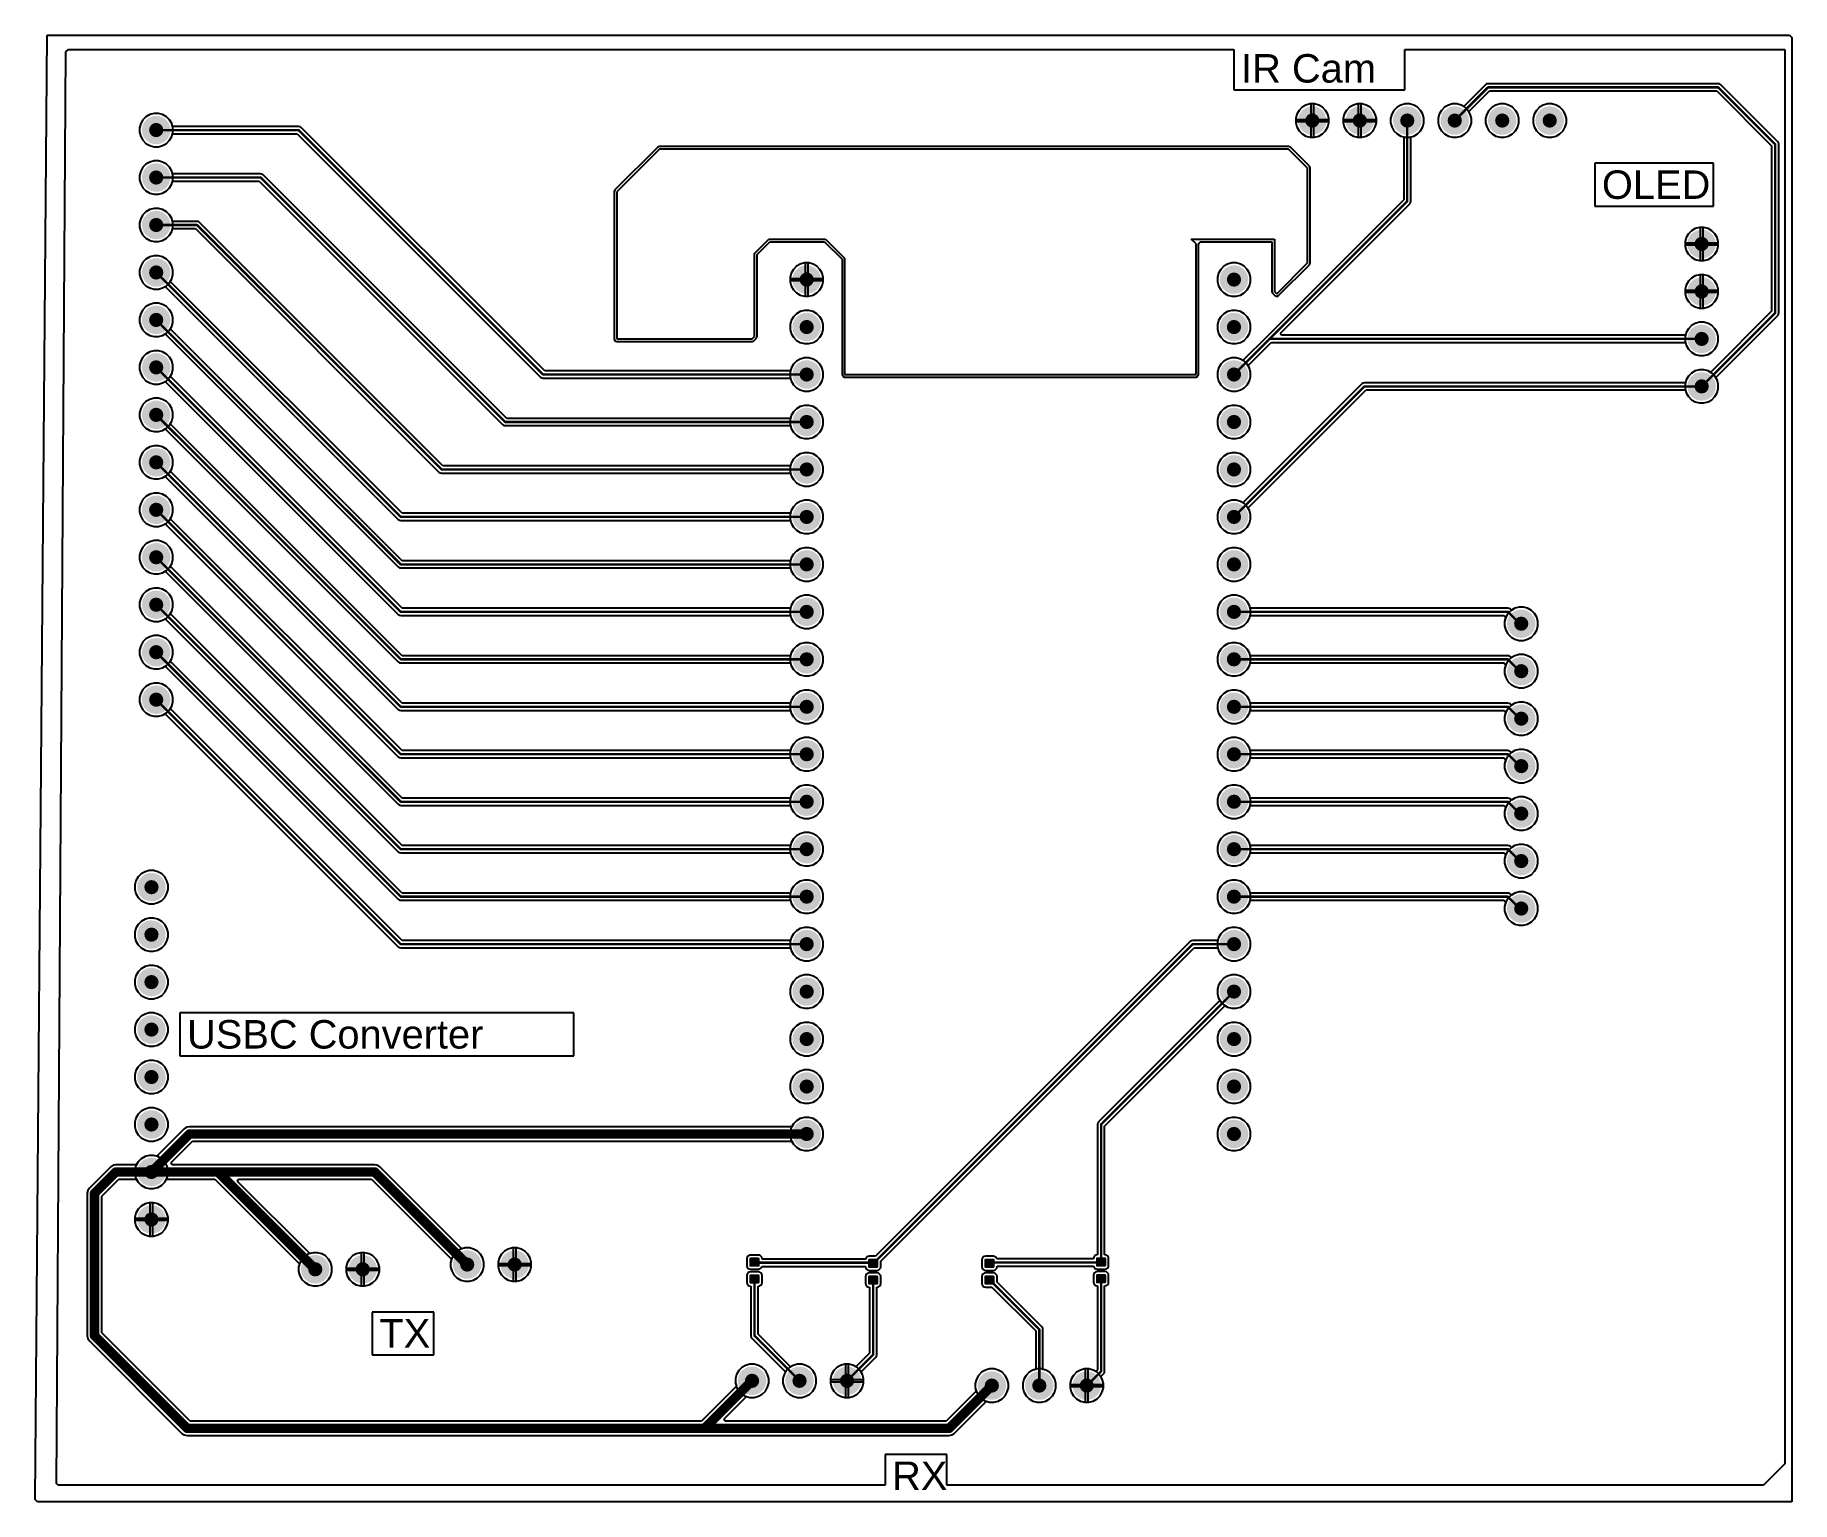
# Model space of a CAD drawing. Header units: inches. Extents: x 1.4 to 5.1, y 1.5 to 4.59.
import ezdxf

# ---------------------------------------------------------------- set-up
doc = ezdxf.new("R2010")
doc.units = ezdxf.units.IN
doc.header["$MEASUREMENT"] = 0
for name, color, linetype in [('Bottom Layer', 5, 'Continuous'), ('Keep-Out Layer', 6, 'Continuous'), ('Multi-Layer', 9, 'Continuous'), ('Pad Holes', 156, 'Continuous'), ('Top Layer', 1, 'Continuous')]:
    doc.layers.add(name, color=color, linetype=linetype)
doc.styles.add('Arial', font='', dxfattribs={"height": 0.2})
doc.styles.get('Arial').set_extended_font_data('Arial')

msp = doc.modelspace()

# ---------------------------------------------------------------- texts
at = {"layer": 'Top Layer', "style": 'Arial'}
for s, p in [('IR Cam', (3.94, 4.49)), ('OLED', (4.7, 4.245)), ('USBC Converter', (1.72, 2.455)), ('TX', (2.125, 1.825)), ('RX', (3.205, 1.525))]:
    msp.add_text(s, height=0.06, dxfattribs=at).set_placement(p)

# ---------------------------------------------------------------- blocks, each defined once
blk = doc.blocks.new('RESC0402_1005__L_1')
at = {"layer": 'Top Layer'}
h = blk.add_hatch(color=1, dxfattribs=at)
edge = h.paths.add_edge_path()
edge.add_arc((-0.0251, -0.0084), 0.00246, 180, 270)
edge.add_line((-0.0251, -0.0108), (-0.0103, -0.0108))
edge.add_arc((-0.0103, -0.0084), 0.00246, 270, 360)
edge.add_line((-0.0079, -0.0084), (-0.0079, 0.0084))
edge.add_arc((-0.0103, 0.0084), 0.00246, 0, 90)
edge.add_line((-0.0103, 0.0108), (-0.0251, 0.0108))
edge.add_arc((-0.0251, 0.0084), 0.00246, 90, 180)
edge.add_line((-0.0276, 0.0084), (-0.0276, -0.0084))
h = blk.add_hatch(color=1, dxfattribs=at)
edge = h.paths.add_edge_path()
edge.add_arc((0.0103, -0.0084), 0.00246, 180, 270)
edge.add_line((0.0103, -0.0108), (0.0251, -0.0108))
edge.add_arc((0.0251, -0.0084), 0.00246, 270, 360)
edge.add_line((0.0276, -0.0084), (0.0276, 0.0084))
edge.add_arc((0.0251, 0.0084), 0.00246, 0, 90)
edge.add_line((0.0251, 0.0108), (0.0103, 0.0108))
edge.add_arc((0.0103, 0.0084), 0.00246, 90, 180)
edge.add_line((0.0079, 0.0084), (0.0079, -0.0084))
blk = doc.blocks.new('RESC0402_1005__L_2')
at = {"layer": 'Top Layer'}
h = blk.add_hatch(color=1, dxfattribs=at)
edge = h.paths.add_edge_path()
edge.add_arc((-0.0251, -0.0084), 0.00246, 180, 270)
edge.add_line((-0.0251, -0.0108), (-0.0103, -0.0108))
edge.add_arc((-0.0103, -0.0084), 0.00246, 270, 360)
edge.add_line((-0.0079, -0.0084), (-0.0079, 0.0084))
edge.add_arc((-0.0103, 0.0084), 0.00246, 0, 90)
edge.add_line((-0.0103, 0.0108), (-0.0251, 0.0108))
edge.add_arc((-0.0251, 0.0084), 0.00246, 90, 180)
edge.add_line((-0.0276, 0.0084), (-0.0276, -0.0084))
h = blk.add_hatch(color=1, dxfattribs=at)
edge = h.paths.add_edge_path()
edge.add_arc((0.0103, -0.0084), 0.00246, 180, 270)
edge.add_line((0.0103, -0.0108), (0.0251, -0.0108))
edge.add_arc((0.0251, -0.0084), 0.00246, 270, 360)
edge.add_line((0.0276, -0.0084), (0.0276, 0.0084))
edge.add_arc((0.0251, 0.0084), 0.00246, 0, 90)
edge.add_line((0.0251, 0.0108), (0.0103, 0.0108))
edge.add_arc((0.0103, 0.0084), 0.00246, 90, 180)
edge.add_line((0.0079, 0.0084), (0.0079, -0.0084))
blk = doc.blocks.new('RESC0402_1005__L_3')
at = {"layer": 'Top Layer'}
h = blk.add_hatch(color=1, dxfattribs=at)
edge = h.paths.add_edge_path()
edge.add_arc((-0.0251, -0.0084), 0.00246, 180, 270)
edge.add_line((-0.0251, -0.0108), (-0.0103, -0.0108))
edge.add_arc((-0.0103, -0.0084), 0.00246, 270, 360)
edge.add_line((-0.0079, -0.0084), (-0.0079, 0.0084))
edge.add_arc((-0.0103, 0.0084), 0.00246, 0, 90)
edge.add_line((-0.0103, 0.0108), (-0.0251, 0.0108))
edge.add_arc((-0.0251, 0.0084), 0.00246, 90, 180)
edge.add_line((-0.0276, 0.0084), (-0.0276, -0.0084))
h = blk.add_hatch(color=1, dxfattribs=at)
edge = h.paths.add_edge_path()
edge.add_arc((0.0103, -0.0084), 0.00246, 180, 270)
edge.add_line((0.0103, -0.0108), (0.0251, -0.0108))
edge.add_arc((0.0251, -0.0084), 0.00246, 270, 360)
edge.add_line((0.0276, -0.0084), (0.0276, 0.0084))
edge.add_arc((0.0251, 0.0084), 0.00246, 0, 90)
edge.add_line((0.0251, 0.0108), (0.0103, 0.0108))
edge.add_arc((0.0103, 0.0084), 0.00246, 90, 180)
edge.add_line((0.0079, 0.0084), (0.0079, -0.0084))
blk = doc.blocks.new('RESC0402_1005__L_4')
at = {"layer": 'Top Layer'}
h = blk.add_hatch(color=1, dxfattribs=at)
edge = h.paths.add_edge_path()
edge.add_arc((-0.0251, -0.0084), 0.00246, 180, 270)
edge.add_line((-0.0251, -0.0108), (-0.0103, -0.0108))
edge.add_arc((-0.0103, -0.0084), 0.00246, 270, 360)
edge.add_line((-0.0079, -0.0084), (-0.0079, 0.0084))
edge.add_arc((-0.0103, 0.0084), 0.00246, 0, 90)
edge.add_line((-0.0103, 0.0108), (-0.0251, 0.0108))
edge.add_arc((-0.0251, 0.0084), 0.00246, 90, 180)
edge.add_line((-0.0276, 0.0084), (-0.0276, -0.0084))
h = blk.add_hatch(color=1, dxfattribs=at)
edge = h.paths.add_edge_path()
edge.add_arc((0.0103, -0.0084), 0.00246, 180, 270)
edge.add_line((0.0103, -0.0108), (0.0251, -0.0108))
edge.add_arc((0.0251, -0.0084), 0.00246, 270, 360)
edge.add_line((0.0276, -0.0084), (0.0276, 0.0084))
edge.add_arc((0.0251, 0.0084), 0.00246, 0, 90)
edge.add_line((0.0251, 0.0108), (0.0103, 0.0108))
edge.add_arc((0.0103, 0.0084), 0.00246, 90, 180)
edge.add_line((0.0079, 0.0084), (0.0079, -0.0084))
blk = doc.blocks.new('B____RX_5')
at = {"layer": 'Bottom Layer'}
h = blk.add_hatch(color=5, dxfattribs=at)
edge = h.paths.add_edge_path()
edge.add_arc((0, 0), 0.03, 0, 360)
h = blk.add_hatch(color=5, dxfattribs=at)
edge = h.paths.add_edge_path()
edge.add_arc((0, -0.1), 0.03, 0, 360)
h = blk.add_hatch(color=5, dxfattribs=at)
edge = h.paths.add_edge_path()
edge.add_arc((0, -0.2), 0.03, 0, 360)
at = {"layer": 'Multi-Layer'}
h = blk.add_hatch(color=9, dxfattribs=at)
edge = h.paths.add_edge_path()
edge.add_arc((0, 0), 0.03, 0, 360)
h = blk.add_hatch(color=9, dxfattribs=at)
edge = h.paths.add_edge_path()
edge.add_arc((0, -0.1), 0.03, 0, 360)
h = blk.add_hatch(color=9, dxfattribs=at)
edge = h.paths.add_edge_path()
edge.add_arc((0, -0.2), 0.03, 0, 360)
at = {"layer": 'Pad Holes'}
h = blk.add_hatch(color=7, dxfattribs=at)
edge = h.paths.add_edge_path()
edge.add_arc((0, 0), 0.015, 0, 360)
h = blk.add_hatch(color=7, dxfattribs=at)
edge = h.paths.add_edge_path()
edge.add_arc((0, -0.1), 0.015, 0, 360)
h = blk.add_hatch(color=7, dxfattribs=at)
edge = h.paths.add_edge_path()
edge.add_arc((0, -0.2), 0.015, 0, 360)
at = {"layer": 'Top Layer'}
h = blk.add_hatch(color=1, dxfattribs=at)
edge = h.paths.add_edge_path()
edge.add_arc((0, 0), 0.03, 0, 360)
h = blk.add_hatch(color=1, dxfattribs=at)
edge = h.paths.add_edge_path()
edge.add_arc((0, -0.1), 0.03, 0, 360)
h = blk.add_hatch(color=1, dxfattribs=at)
edge = h.paths.add_edge_path()
edge.add_arc((0, -0.2), 0.03, 0, 360)
blk = doc.blocks.new('B____RX_6')
at = {"layer": 'Bottom Layer'}
h = blk.add_hatch(color=5, dxfattribs=at)
edge = h.paths.add_edge_path()
edge.add_arc((0, 0), 0.03, 0, 360)
h = blk.add_hatch(color=5, dxfattribs=at)
edge = h.paths.add_edge_path()
edge.add_arc((0, -0.1), 0.03, 0, 360)
h = blk.add_hatch(color=5, dxfattribs=at)
edge = h.paths.add_edge_path()
edge.add_arc((0, -0.2), 0.03, 0, 360)
at = {"layer": 'Multi-Layer'}
h = blk.add_hatch(color=9, dxfattribs=at)
edge = h.paths.add_edge_path()
edge.add_arc((0, 0), 0.03, 0, 360)
h = blk.add_hatch(color=9, dxfattribs=at)
edge = h.paths.add_edge_path()
edge.add_arc((0, -0.1), 0.03, 0, 360)
h = blk.add_hatch(color=9, dxfattribs=at)
edge = h.paths.add_edge_path()
edge.add_arc((0, -0.2), 0.03, 0, 360)
at = {"layer": 'Pad Holes'}
h = blk.add_hatch(color=7, dxfattribs=at)
edge = h.paths.add_edge_path()
edge.add_arc((0, 0), 0.015, 0, 360)
h = blk.add_hatch(color=7, dxfattribs=at)
edge = h.paths.add_edge_path()
edge.add_arc((0, -0.1), 0.015, 0, 360)
h = blk.add_hatch(color=7, dxfattribs=at)
edge = h.paths.add_edge_path()
edge.add_arc((0, -0.2), 0.015, 0, 360)
at = {"layer": 'Top Layer'}
h = blk.add_hatch(color=1, dxfattribs=at)
edge = h.paths.add_edge_path()
edge.add_arc((0, 0), 0.03, 0, 360)
h = blk.add_hatch(color=1, dxfattribs=at)
edge = h.paths.add_edge_path()
edge.add_arc((0, -0.1), 0.03, 0, 360)
h = blk.add_hatch(color=1, dxfattribs=at)
edge = h.paths.add_edge_path()
edge.add_arc((0, -0.2), 0.03, 0, 360)
blk = doc.blocks.new('USBC___________7')
at = {"layer": 'Bottom Layer'}
h = blk.add_hatch(color=5, dxfattribs=at)
edge = h.paths.add_edge_path()
edge.add_arc((0, 0), 0.03, 0, 360)
h = blk.add_hatch(color=5, dxfattribs=at)
edge = h.paths.add_edge_path()
edge.add_arc((0, -0.1), 0.03, 0, 360)
h = blk.add_hatch(color=5, dxfattribs=at)
edge = h.paths.add_edge_path()
edge.add_arc((0, -0.2), 0.03, 0, 360)
h = blk.add_hatch(color=5, dxfattribs=at)
edge = h.paths.add_edge_path()
edge.add_arc((0, -0.3), 0.03, 0, 360)
h = blk.add_hatch(color=5, dxfattribs=at)
edge = h.paths.add_edge_path()
edge.add_arc((0, -0.4), 0.03, 0, 360)
h = blk.add_hatch(color=5, dxfattribs=at)
edge = h.paths.add_edge_path()
edge.add_arc((0, -0.5), 0.03, 0, 360)
h = blk.add_hatch(color=5, dxfattribs=at)
edge = h.paths.add_edge_path()
edge.add_arc((0, -0.6), 0.03, 0, 360)
h = blk.add_hatch(color=5, dxfattribs=at)
edge = h.paths.add_edge_path()
edge.add_arc((0, -0.7), 0.03, 0, 360)
at = {"layer": 'Multi-Layer'}
h = blk.add_hatch(color=9, dxfattribs=at)
edge = h.paths.add_edge_path()
edge.add_arc((0, 0), 0.03, 0, 360)
h = blk.add_hatch(color=9, dxfattribs=at)
edge = h.paths.add_edge_path()
edge.add_arc((0, -0.1), 0.03, 0, 360)
h = blk.add_hatch(color=9, dxfattribs=at)
edge = h.paths.add_edge_path()
edge.add_arc((0, -0.2), 0.03, 0, 360)
h = blk.add_hatch(color=9, dxfattribs=at)
edge = h.paths.add_edge_path()
edge.add_arc((0, -0.3), 0.03, 0, 360)
h = blk.add_hatch(color=9, dxfattribs=at)
edge = h.paths.add_edge_path()
edge.add_arc((0, -0.4), 0.03, 0, 360)
h = blk.add_hatch(color=9, dxfattribs=at)
edge = h.paths.add_edge_path()
edge.add_arc((0, -0.5), 0.03, 0, 360)
h = blk.add_hatch(color=9, dxfattribs=at)
edge = h.paths.add_edge_path()
edge.add_arc((0, -0.6), 0.03, 0, 360)
h = blk.add_hatch(color=9, dxfattribs=at)
edge = h.paths.add_edge_path()
edge.add_arc((0, -0.7), 0.03, 0, 360)
at = {"layer": 'Pad Holes'}
h = blk.add_hatch(color=7, dxfattribs=at)
edge = h.paths.add_edge_path()
edge.add_arc((0, 0), 0.015, 0, 360)
h = blk.add_hatch(color=7, dxfattribs=at)
edge = h.paths.add_edge_path()
edge.add_arc((0, -0.1), 0.015, 0, 360)
h = blk.add_hatch(color=7, dxfattribs=at)
edge = h.paths.add_edge_path()
edge.add_arc((0, -0.2), 0.015, 0, 360)
h = blk.add_hatch(color=7, dxfattribs=at)
edge = h.paths.add_edge_path()
edge.add_arc((0, -0.3), 0.015, 0, 360)
h = blk.add_hatch(color=7, dxfattribs=at)
edge = h.paths.add_edge_path()
edge.add_arc((0, -0.4), 0.015, 0, 360)
h = blk.add_hatch(color=7, dxfattribs=at)
edge = h.paths.add_edge_path()
edge.add_arc((0, -0.5), 0.015, 0, 360)
h = blk.add_hatch(color=7, dxfattribs=at)
edge = h.paths.add_edge_path()
edge.add_arc((0, -0.6), 0.015, 0, 360)
h = blk.add_hatch(color=7, dxfattribs=at)
edge = h.paths.add_edge_path()
edge.add_arc((0, -0.7), 0.015, 0, 360)
at = {"layer": 'Top Layer'}
h = blk.add_hatch(color=1, dxfattribs=at)
edge = h.paths.add_edge_path()
edge.add_arc((0, 0), 0.03, 0, 360)
h = blk.add_hatch(color=1, dxfattribs=at)
edge = h.paths.add_edge_path()
edge.add_arc((0, -0.1), 0.03, 0, 360)
h = blk.add_hatch(color=1, dxfattribs=at)
edge = h.paths.add_edge_path()
edge.add_arc((0, -0.2), 0.03, 0, 360)
h = blk.add_hatch(color=1, dxfattribs=at)
edge = h.paths.add_edge_path()
edge.add_arc((0, -0.3), 0.03, 0, 360)
h = blk.add_hatch(color=1, dxfattribs=at)
edge = h.paths.add_edge_path()
edge.add_arc((0, -0.4), 0.03, 0, 360)
h = blk.add_hatch(color=1, dxfattribs=at)
edge = h.paths.add_edge_path()
edge.add_arc((0, -0.5), 0.03, 0, 360)
h = blk.add_hatch(color=1, dxfattribs=at)
edge = h.paths.add_edge_path()
edge.add_arc((0, -0.6), 0.03, 0, 360)
h = blk.add_hatch(color=1, dxfattribs=at)
edge = h.paths.add_edge_path()
edge.add_arc((0, -0.7), 0.03, 0, 360)
blk = doc.blocks.new('B________R_____8')
at = {"layer": 'Bottom Layer'}
h = blk.add_hatch(color=5, dxfattribs=at)
edge = h.paths.add_edge_path()
edge.add_arc((0, 0.6), 0.03, 0, 360)
h = blk.add_hatch(color=5, dxfattribs=at)
edge = h.paths.add_edge_path()
edge.add_arc((0, 0.5), 0.03, 0, 360)
h = blk.add_hatch(color=5, dxfattribs=at)
edge = h.paths.add_edge_path()
edge.add_arc((0, 0.4), 0.03, 0, 360)
h = blk.add_hatch(color=5, dxfattribs=at)
edge = h.paths.add_edge_path()
edge.add_arc((0, 0.3), 0.03, 0, 360)
h = blk.add_hatch(color=5, dxfattribs=at)
edge = h.paths.add_edge_path()
edge.add_arc((0, 0.2), 0.03, 0, 360)
h = blk.add_hatch(color=5, dxfattribs=at)
edge = h.paths.add_edge_path()
edge.add_arc((0, 0.1), 0.03, 0, 360)
h = blk.add_hatch(color=5, dxfattribs=at)
edge = h.paths.add_edge_path()
edge.add_arc((0, 0), 0.03, 0, 360)
at = {"layer": 'Multi-Layer'}
h = blk.add_hatch(color=9, dxfattribs=at)
edge = h.paths.add_edge_path()
edge.add_arc((0, 0.6), 0.03, 0, 360)
h = blk.add_hatch(color=9, dxfattribs=at)
edge = h.paths.add_edge_path()
edge.add_arc((0, 0.5), 0.03, 0, 360)
h = blk.add_hatch(color=9, dxfattribs=at)
edge = h.paths.add_edge_path()
edge.add_arc((0, 0.4), 0.03, 0, 360)
h = blk.add_hatch(color=9, dxfattribs=at)
edge = h.paths.add_edge_path()
edge.add_arc((0, 0.3), 0.03, 0, 360)
h = blk.add_hatch(color=9, dxfattribs=at)
edge = h.paths.add_edge_path()
edge.add_arc((0, 0.2), 0.03, 0, 360)
h = blk.add_hatch(color=9, dxfattribs=at)
edge = h.paths.add_edge_path()
edge.add_arc((0, 0.1), 0.03, 0, 360)
h = blk.add_hatch(color=9, dxfattribs=at)
edge = h.paths.add_edge_path()
edge.add_arc((0, 0), 0.03, 0, 360)
at = {"layer": 'Pad Holes'}
h = blk.add_hatch(color=7, dxfattribs=at)
edge = h.paths.add_edge_path()
edge.add_arc((0, 0.6), 0.015, 0, 360)
h = blk.add_hatch(color=7, dxfattribs=at)
edge = h.paths.add_edge_path()
edge.add_arc((0, 0.5), 0.015, 0, 360)
h = blk.add_hatch(color=7, dxfattribs=at)
edge = h.paths.add_edge_path()
edge.add_arc((0, 0.4), 0.015, 0, 360)
h = blk.add_hatch(color=7, dxfattribs=at)
edge = h.paths.add_edge_path()
edge.add_arc((0, 0.3), 0.015, 0, 360)
h = blk.add_hatch(color=7, dxfattribs=at)
edge = h.paths.add_edge_path()
edge.add_arc((0, 0.2), 0.015, 0, 360)
h = blk.add_hatch(color=7, dxfattribs=at)
edge = h.paths.add_edge_path()
edge.add_arc((0, 0.1), 0.015, 0, 360)
h = blk.add_hatch(color=7, dxfattribs=at)
edge = h.paths.add_edge_path()
edge.add_arc((0, 0), 0.015, 0, 360)
at = {"layer": 'Top Layer'}
h = blk.add_hatch(color=1, dxfattribs=at)
edge = h.paths.add_edge_path()
edge.add_arc((0, 0.6), 0.03, 0, 360)
h = blk.add_hatch(color=1, dxfattribs=at)
edge = h.paths.add_edge_path()
edge.add_arc((0, 0.5), 0.03, 0, 360)
h = blk.add_hatch(color=1, dxfattribs=at)
edge = h.paths.add_edge_path()
edge.add_arc((0, 0.4), 0.03, 0, 360)
h = blk.add_hatch(color=1, dxfattribs=at)
edge = h.paths.add_edge_path()
edge.add_arc((0, 0.3), 0.03, 0, 360)
h = blk.add_hatch(color=1, dxfattribs=at)
edge = h.paths.add_edge_path()
edge.add_arc((0, 0.2), 0.03, 0, 360)
h = blk.add_hatch(color=1, dxfattribs=at)
edge = h.paths.add_edge_path()
edge.add_arc((0, 0.1), 0.03, 0, 360)
h = blk.add_hatch(color=1, dxfattribs=at)
edge = h.paths.add_edge_path()
edge.add_arc((0, 0), 0.03, 0, 360)
blk = doc.blocks.new('L____B________9')
at = {"layer": 'Bottom Layer'}
h = blk.add_hatch(color=5, dxfattribs=at)
edge = h.paths.add_edge_path()
edge.add_arc((0, 0), 0.03, 0, 360)
h = blk.add_hatch(color=5, dxfattribs=at)
edge = h.paths.add_edge_path()
edge.add_arc((0, -0.1), 0.03, 0, 360)
h = blk.add_hatch(color=5, dxfattribs=at)
edge = h.paths.add_edge_path()
edge.add_arc((0, -0.2), 0.03, 0, 360)
h = blk.add_hatch(color=5, dxfattribs=at)
edge = h.paths.add_edge_path()
edge.add_arc((0, -0.3), 0.03, 0, 360)
h = blk.add_hatch(color=5, dxfattribs=at)
edge = h.paths.add_edge_path()
edge.add_arc((0, -0.4), 0.03, 0, 360)
h = blk.add_hatch(color=5, dxfattribs=at)
edge = h.paths.add_edge_path()
edge.add_arc((0, -0.5), 0.03, 0, 360)
h = blk.add_hatch(color=5, dxfattribs=at)
edge = h.paths.add_edge_path()
edge.add_arc((0, -0.6), 0.03, 0, 360)
h = blk.add_hatch(color=5, dxfattribs=at)
edge = h.paths.add_edge_path()
edge.add_arc((0, -0.7), 0.03, 0, 360)
h = blk.add_hatch(color=5, dxfattribs=at)
edge = h.paths.add_edge_path()
edge.add_arc((0, -0.8), 0.03, 0, 360)
h = blk.add_hatch(color=5, dxfattribs=at)
edge = h.paths.add_edge_path()
edge.add_arc((0, -0.9), 0.03, 0, 360)
h = blk.add_hatch(color=5, dxfattribs=at)
edge = h.paths.add_edge_path()
edge.add_arc((0, -1), 0.03, 0, 360)
h = blk.add_hatch(color=5, dxfattribs=at)
edge = h.paths.add_edge_path()
edge.add_arc((0, -1.1), 0.03, 0, 360)
h = blk.add_hatch(color=5, dxfattribs=at)
edge = h.paths.add_edge_path()
edge.add_arc((0, -1.2), 0.03, 0, 360)
at = {"layer": 'Multi-Layer'}
h = blk.add_hatch(color=9, dxfattribs=at)
edge = h.paths.add_edge_path()
edge.add_arc((0, 0), 0.03, 0, 360)
h = blk.add_hatch(color=9, dxfattribs=at)
edge = h.paths.add_edge_path()
edge.add_arc((0, -0.1), 0.03, 0, 360)
h = blk.add_hatch(color=9, dxfattribs=at)
edge = h.paths.add_edge_path()
edge.add_arc((0, -0.2), 0.03, 0, 360)
h = blk.add_hatch(color=9, dxfattribs=at)
edge = h.paths.add_edge_path()
edge.add_arc((0, -0.3), 0.03, 0, 360)
h = blk.add_hatch(color=9, dxfattribs=at)
edge = h.paths.add_edge_path()
edge.add_arc((0, -0.4), 0.03, 0, 360)
h = blk.add_hatch(color=9, dxfattribs=at)
edge = h.paths.add_edge_path()
edge.add_arc((0, -0.5), 0.03, 0, 360)
h = blk.add_hatch(color=9, dxfattribs=at)
edge = h.paths.add_edge_path()
edge.add_arc((0, -0.6), 0.03, 0, 360)
h = blk.add_hatch(color=9, dxfattribs=at)
edge = h.paths.add_edge_path()
edge.add_arc((0, -0.7), 0.03, 0, 360)
h = blk.add_hatch(color=9, dxfattribs=at)
edge = h.paths.add_edge_path()
edge.add_arc((0, -0.8), 0.03, 0, 360)
h = blk.add_hatch(color=9, dxfattribs=at)
edge = h.paths.add_edge_path()
edge.add_arc((0, -0.9), 0.03, 0, 360)
h = blk.add_hatch(color=9, dxfattribs=at)
edge = h.paths.add_edge_path()
edge.add_arc((0, -1), 0.03, 0, 360)
h = blk.add_hatch(color=9, dxfattribs=at)
edge = h.paths.add_edge_path()
edge.add_arc((0, -1.1), 0.03, 0, 360)
h = blk.add_hatch(color=9, dxfattribs=at)
edge = h.paths.add_edge_path()
edge.add_arc((0, -1.2), 0.03, 0, 360)
at = {"layer": 'Pad Holes'}
h = blk.add_hatch(color=7, dxfattribs=at)
edge = h.paths.add_edge_path()
edge.add_arc((0, 0), 0.015, 0, 360)
h = blk.add_hatch(color=7, dxfattribs=at)
edge = h.paths.add_edge_path()
edge.add_arc((0, -0.1), 0.015, 0, 360)
h = blk.add_hatch(color=7, dxfattribs=at)
edge = h.paths.add_edge_path()
edge.add_arc((0, -0.2), 0.015, 0, 360)
h = blk.add_hatch(color=7, dxfattribs=at)
edge = h.paths.add_edge_path()
edge.add_arc((0, -0.3), 0.015, 0, 360)
h = blk.add_hatch(color=7, dxfattribs=at)
edge = h.paths.add_edge_path()
edge.add_arc((0, -0.4), 0.015, 0, 360)
h = blk.add_hatch(color=7, dxfattribs=at)
edge = h.paths.add_edge_path()
edge.add_arc((0, -0.5), 0.015, 0, 360)
h = blk.add_hatch(color=7, dxfattribs=at)
edge = h.paths.add_edge_path()
edge.add_arc((0, -0.6), 0.015, 0, 360)
h = blk.add_hatch(color=7, dxfattribs=at)
edge = h.paths.add_edge_path()
edge.add_arc((0, -0.7), 0.015, 0, 360)
h = blk.add_hatch(color=7, dxfattribs=at)
edge = h.paths.add_edge_path()
edge.add_arc((0, -0.8), 0.015, 0, 360)
h = blk.add_hatch(color=7, dxfattribs=at)
edge = h.paths.add_edge_path()
edge.add_arc((0, -0.9), 0.015, 0, 360)
h = blk.add_hatch(color=7, dxfattribs=at)
edge = h.paths.add_edge_path()
edge.add_arc((0, -1), 0.015, 0, 360)
h = blk.add_hatch(color=7, dxfattribs=at)
edge = h.paths.add_edge_path()
edge.add_arc((0, -1.1), 0.015, 0, 360)
h = blk.add_hatch(color=7, dxfattribs=at)
edge = h.paths.add_edge_path()
edge.add_arc((0, -1.2), 0.015, 0, 360)
at = {"layer": 'Top Layer'}
h = blk.add_hatch(color=1, dxfattribs=at)
edge = h.paths.add_edge_path()
edge.add_arc((0, 0), 0.03, 0, 360)
h = blk.add_hatch(color=1, dxfattribs=at)
edge = h.paths.add_edge_path()
edge.add_arc((0, -0.1), 0.03, 0, 360)
h = blk.add_hatch(color=1, dxfattribs=at)
edge = h.paths.add_edge_path()
edge.add_arc((0, -0.2), 0.03, 0, 360)
h = blk.add_hatch(color=1, dxfattribs=at)
edge = h.paths.add_edge_path()
edge.add_arc((0, -0.3), 0.03, 0, 360)
h = blk.add_hatch(color=1, dxfattribs=at)
edge = h.paths.add_edge_path()
edge.add_arc((0, -0.4), 0.03, 0, 360)
h = blk.add_hatch(color=1, dxfattribs=at)
edge = h.paths.add_edge_path()
edge.add_arc((0, -0.5), 0.03, 0, 360)
h = blk.add_hatch(color=1, dxfattribs=at)
edge = h.paths.add_edge_path()
edge.add_arc((0, -0.6), 0.03, 0, 360)
h = blk.add_hatch(color=1, dxfattribs=at)
edge = h.paths.add_edge_path()
edge.add_arc((0, -0.7), 0.03, 0, 360)
h = blk.add_hatch(color=1, dxfattribs=at)
edge = h.paths.add_edge_path()
edge.add_arc((0, -0.8), 0.03, 0, 360)
h = blk.add_hatch(color=1, dxfattribs=at)
edge = h.paths.add_edge_path()
edge.add_arc((0, -0.9), 0.03, 0, 360)
h = blk.add_hatch(color=1, dxfattribs=at)
edge = h.paths.add_edge_path()
edge.add_arc((0, -1), 0.03, 0, 360)
h = blk.add_hatch(color=1, dxfattribs=at)
edge = h.paths.add_edge_path()
edge.add_arc((0, -1.1), 0.03, 0, 360)
h = blk.add_hatch(color=1, dxfattribs=at)
edge = h.paths.add_edge_path()
edge.add_arc((0, -1.2), 0.03, 0, 360)
blk = doc.blocks.new('ESP32_10')
at = {"layer": 'Bottom Layer'}
h = blk.add_hatch(color=5, dxfattribs=at)
edge = h.paths.add_edge_path()
edge.add_arc((-0.9, 0.1), 0.03, 0, 360)
h = blk.add_hatch(color=5, dxfattribs=at)
edge = h.paths.add_edge_path()
edge.add_arc((0, 0.1), 0.03, 0, 360)
h = blk.add_hatch(color=5, dxfattribs=at)
edge = h.paths.add_edge_path()
edge.add_arc((-0.9, 0), 0.03, 0, 360)
h = blk.add_hatch(color=5, dxfattribs=at)
edge = h.paths.add_edge_path()
edge.add_arc((0, 0), 0.03, 0, 360)
h = blk.add_hatch(color=5, dxfattribs=at)
edge = h.paths.add_edge_path()
edge.add_arc((-0.9, -0.1), 0.03, 0, 360)
h = blk.add_hatch(color=5, dxfattribs=at)
edge = h.paths.add_edge_path()
edge.add_arc((0, -0.1), 0.03, 0, 360)
h = blk.add_hatch(color=5, dxfattribs=at)
edge = h.paths.add_edge_path()
edge.add_arc((-0.9, -0.2), 0.03, 0, 360)
h = blk.add_hatch(color=5, dxfattribs=at)
edge = h.paths.add_edge_path()
edge.add_arc((0, -0.2), 0.03, 0, 360)
h = blk.add_hatch(color=5, dxfattribs=at)
edge = h.paths.add_edge_path()
edge.add_arc((-0.9, -0.3), 0.03, 0, 360)
h = blk.add_hatch(color=5, dxfattribs=at)
edge = h.paths.add_edge_path()
edge.add_arc((0, -0.3), 0.03, 0, 360)
h = blk.add_hatch(color=5, dxfattribs=at)
edge = h.paths.add_edge_path()
edge.add_arc((-0.9, -0.4), 0.03, 0, 360)
h = blk.add_hatch(color=5, dxfattribs=at)
edge = h.paths.add_edge_path()
edge.add_arc((0, -0.4), 0.03, 0, 360)
h = blk.add_hatch(color=5, dxfattribs=at)
edge = h.paths.add_edge_path()
edge.add_arc((-0.9, -0.5), 0.03, 0, 360)
h = blk.add_hatch(color=5, dxfattribs=at)
edge = h.paths.add_edge_path()
edge.add_arc((0, -0.5), 0.03, 0, 360)
h = blk.add_hatch(color=5, dxfattribs=at)
edge = h.paths.add_edge_path()
edge.add_arc((-0.9, -0.6), 0.03, 0, 360)
h = blk.add_hatch(color=5, dxfattribs=at)
edge = h.paths.add_edge_path()
edge.add_arc((0, -0.6), 0.03, 0, 360)
h = blk.add_hatch(color=5, dxfattribs=at)
edge = h.paths.add_edge_path()
edge.add_arc((-0.9, -0.7), 0.03, 0, 360)
h = blk.add_hatch(color=5, dxfattribs=at)
edge = h.paths.add_edge_path()
edge.add_arc((0, -0.7), 0.03, 0, 360)
h = blk.add_hatch(color=5, dxfattribs=at)
edge = h.paths.add_edge_path()
edge.add_arc((-0.9, -0.8), 0.03, 0, 360)
h = blk.add_hatch(color=5, dxfattribs=at)
edge = h.paths.add_edge_path()
edge.add_arc((0, -0.8), 0.03, 0, 360)
h = blk.add_hatch(color=5, dxfattribs=at)
edge = h.paths.add_edge_path()
edge.add_arc((-0.9, -0.9), 0.03, 0, 360)
h = blk.add_hatch(color=5, dxfattribs=at)
edge = h.paths.add_edge_path()
edge.add_arc((0, -0.9), 0.03, 0, 360)
h = blk.add_hatch(color=5, dxfattribs=at)
edge = h.paths.add_edge_path()
edge.add_arc((-0.9, -1), 0.03, 0, 360)
h = blk.add_hatch(color=5, dxfattribs=at)
edge = h.paths.add_edge_path()
edge.add_arc((0, -1), 0.03, 0, 360)
h = blk.add_hatch(color=5, dxfattribs=at)
edge = h.paths.add_edge_path()
edge.add_arc((-0.9, -1.1), 0.03, 0, 360)
h = blk.add_hatch(color=5, dxfattribs=at)
edge = h.paths.add_edge_path()
edge.add_arc((0, -1.1), 0.03, 0, 360)
h = blk.add_hatch(color=5, dxfattribs=at)
edge = h.paths.add_edge_path()
edge.add_arc((-0.9, -1.2), 0.03, 0, 360)
h = blk.add_hatch(color=5, dxfattribs=at)
edge = h.paths.add_edge_path()
edge.add_arc((0, -1.2), 0.03, 0, 360)
h = blk.add_hatch(color=5, dxfattribs=at)
edge = h.paths.add_edge_path()
edge.add_arc((-0.9, -1.3), 0.03, 0, 360)
h = blk.add_hatch(color=5, dxfattribs=at)
edge = h.paths.add_edge_path()
edge.add_arc((0, -1.3), 0.03, 0, 360)
h = blk.add_hatch(color=5, dxfattribs=at)
edge = h.paths.add_edge_path()
edge.add_arc((-0.9, -1.4), 0.03, 0, 360)
h = blk.add_hatch(color=5, dxfattribs=at)
edge = h.paths.add_edge_path()
edge.add_arc((0, -1.4), 0.03, 0, 360)
h = blk.add_hatch(color=5, dxfattribs=at)
edge = h.paths.add_edge_path()
edge.add_arc((-0.9, -1.5), 0.03, 0, 360)
h = blk.add_hatch(color=5, dxfattribs=at)
edge = h.paths.add_edge_path()
edge.add_arc((0, -1.5), 0.03, 0, 360)
h = blk.add_hatch(color=5, dxfattribs=at)
edge = h.paths.add_edge_path()
edge.add_arc((-0.9, -1.6), 0.03, 0, 360)
h = blk.add_hatch(color=5, dxfattribs=at)
edge = h.paths.add_edge_path()
edge.add_arc((0, -1.6), 0.03, 0, 360)
h = blk.add_hatch(color=5, dxfattribs=at)
edge = h.paths.add_edge_path()
edge.add_arc((-0.9, -1.7), 0.03, 0, 360)
h = blk.add_hatch(color=5, dxfattribs=at)
edge = h.paths.add_edge_path()
edge.add_arc((0, -1.7), 0.03, 0, 360)
at = {"layer": 'Multi-Layer'}
h = blk.add_hatch(color=9, dxfattribs=at)
edge = h.paths.add_edge_path()
edge.add_arc((-0.9, 0.1), 0.03, 0, 360)
h = blk.add_hatch(color=9, dxfattribs=at)
edge = h.paths.add_edge_path()
edge.add_arc((0, 0.1), 0.03, 0, 360)
h = blk.add_hatch(color=9, dxfattribs=at)
edge = h.paths.add_edge_path()
edge.add_arc((-0.9, 0), 0.03, 0, 360)
h = blk.add_hatch(color=9, dxfattribs=at)
edge = h.paths.add_edge_path()
edge.add_arc((0, 0), 0.03, 0, 360)
h = blk.add_hatch(color=9, dxfattribs=at)
edge = h.paths.add_edge_path()
edge.add_arc((-0.9, -0.1), 0.03, 0, 360)
h = blk.add_hatch(color=9, dxfattribs=at)
edge = h.paths.add_edge_path()
edge.add_arc((0, -0.1), 0.03, 0, 360)
h = blk.add_hatch(color=9, dxfattribs=at)
edge = h.paths.add_edge_path()
edge.add_arc((-0.9, -0.2), 0.03, 0, 360)
h = blk.add_hatch(color=9, dxfattribs=at)
edge = h.paths.add_edge_path()
edge.add_arc((0, -0.2), 0.03, 0, 360)
h = blk.add_hatch(color=9, dxfattribs=at)
edge = h.paths.add_edge_path()
edge.add_arc((-0.9, -0.3), 0.03, 0, 360)
h = blk.add_hatch(color=9, dxfattribs=at)
edge = h.paths.add_edge_path()
edge.add_arc((0, -0.3), 0.03, 0, 360)
h = blk.add_hatch(color=9, dxfattribs=at)
edge = h.paths.add_edge_path()
edge.add_arc((-0.9, -0.4), 0.03, 0, 360)
h = blk.add_hatch(color=9, dxfattribs=at)
edge = h.paths.add_edge_path()
edge.add_arc((0, -0.4), 0.03, 0, 360)
h = blk.add_hatch(color=9, dxfattribs=at)
edge = h.paths.add_edge_path()
edge.add_arc((-0.9, -0.5), 0.03, 0, 360)
h = blk.add_hatch(color=9, dxfattribs=at)
edge = h.paths.add_edge_path()
edge.add_arc((0, -0.5), 0.03, 0, 360)
h = blk.add_hatch(color=9, dxfattribs=at)
edge = h.paths.add_edge_path()
edge.add_arc((-0.9, -0.6), 0.03, 0, 360)
h = blk.add_hatch(color=9, dxfattribs=at)
edge = h.paths.add_edge_path()
edge.add_arc((0, -0.6), 0.03, 0, 360)
h = blk.add_hatch(color=9, dxfattribs=at)
edge = h.paths.add_edge_path()
edge.add_arc((-0.9, -0.7), 0.03, 0, 360)
h = blk.add_hatch(color=9, dxfattribs=at)
edge = h.paths.add_edge_path()
edge.add_arc((0, -0.7), 0.03, 0, 360)
h = blk.add_hatch(color=9, dxfattribs=at)
edge = h.paths.add_edge_path()
edge.add_arc((-0.9, -0.8), 0.03, 0, 360)
h = blk.add_hatch(color=9, dxfattribs=at)
edge = h.paths.add_edge_path()
edge.add_arc((0, -0.8), 0.03, 0, 360)
h = blk.add_hatch(color=9, dxfattribs=at)
edge = h.paths.add_edge_path()
edge.add_arc((-0.9, -0.9), 0.03, 0, 360)
h = blk.add_hatch(color=9, dxfattribs=at)
edge = h.paths.add_edge_path()
edge.add_arc((0, -0.9), 0.03, 0, 360)
h = blk.add_hatch(color=9, dxfattribs=at)
edge = h.paths.add_edge_path()
edge.add_arc((-0.9, -1), 0.03, 0, 360)
h = blk.add_hatch(color=9, dxfattribs=at)
edge = h.paths.add_edge_path()
edge.add_arc((0, -1), 0.03, 0, 360)
h = blk.add_hatch(color=9, dxfattribs=at)
edge = h.paths.add_edge_path()
edge.add_arc((-0.9, -1.1), 0.03, 0, 360)
h = blk.add_hatch(color=9, dxfattribs=at)
edge = h.paths.add_edge_path()
edge.add_arc((0, -1.1), 0.03, 0, 360)
h = blk.add_hatch(color=9, dxfattribs=at)
edge = h.paths.add_edge_path()
edge.add_arc((-0.9, -1.2), 0.03, 0, 360)
h = blk.add_hatch(color=9, dxfattribs=at)
edge = h.paths.add_edge_path()
edge.add_arc((0, -1.2), 0.03, 0, 360)
h = blk.add_hatch(color=9, dxfattribs=at)
edge = h.paths.add_edge_path()
edge.add_arc((-0.9, -1.3), 0.03, 0, 360)
h = blk.add_hatch(color=9, dxfattribs=at)
edge = h.paths.add_edge_path()
edge.add_arc((0, -1.3), 0.03, 0, 360)
h = blk.add_hatch(color=9, dxfattribs=at)
edge = h.paths.add_edge_path()
edge.add_arc((-0.9, -1.4), 0.03, 0, 360)
h = blk.add_hatch(color=9, dxfattribs=at)
edge = h.paths.add_edge_path()
edge.add_arc((0, -1.4), 0.03, 0, 360)
h = blk.add_hatch(color=9, dxfattribs=at)
edge = h.paths.add_edge_path()
edge.add_arc((-0.9, -1.5), 0.03, 0, 360)
h = blk.add_hatch(color=9, dxfattribs=at)
edge = h.paths.add_edge_path()
edge.add_arc((0, -1.5), 0.03, 0, 360)
h = blk.add_hatch(color=9, dxfattribs=at)
edge = h.paths.add_edge_path()
edge.add_arc((-0.9, -1.6), 0.03, 0, 360)
h = blk.add_hatch(color=9, dxfattribs=at)
edge = h.paths.add_edge_path()
edge.add_arc((0, -1.6), 0.03, 0, 360)
h = blk.add_hatch(color=9, dxfattribs=at)
edge = h.paths.add_edge_path()
edge.add_arc((-0.9, -1.7), 0.03, 0, 360)
h = blk.add_hatch(color=9, dxfattribs=at)
edge = h.paths.add_edge_path()
edge.add_arc((0, -1.7), 0.03, 0, 360)
at = {"layer": 'Pad Holes'}
h = blk.add_hatch(color=7, dxfattribs=at)
edge = h.paths.add_edge_path()
edge.add_arc((-0.9, 0.1), 0.015, 0, 360)
h = blk.add_hatch(color=7, dxfattribs=at)
edge = h.paths.add_edge_path()
edge.add_arc((0, 0.1), 0.015, 0, 360)
h = blk.add_hatch(color=7, dxfattribs=at)
edge = h.paths.add_edge_path()
edge.add_arc((-0.9, 0), 0.015, 0, 360)
h = blk.add_hatch(color=7, dxfattribs=at)
edge = h.paths.add_edge_path()
edge.add_arc((0, 0), 0.015, 0, 360)
h = blk.add_hatch(color=7, dxfattribs=at)
edge = h.paths.add_edge_path()
edge.add_arc((-0.9, -0.1), 0.015, 0, 360)
h = blk.add_hatch(color=7, dxfattribs=at)
edge = h.paths.add_edge_path()
edge.add_arc((0, -0.1), 0.015, 0, 360)
h = blk.add_hatch(color=7, dxfattribs=at)
edge = h.paths.add_edge_path()
edge.add_arc((-0.9, -0.2), 0.015, 0, 360)
h = blk.add_hatch(color=7, dxfattribs=at)
edge = h.paths.add_edge_path()
edge.add_arc((0, -0.2), 0.015, 0, 360)
h = blk.add_hatch(color=7, dxfattribs=at)
edge = h.paths.add_edge_path()
edge.add_arc((-0.9, -0.3), 0.015, 0, 360)
h = blk.add_hatch(color=7, dxfattribs=at)
edge = h.paths.add_edge_path()
edge.add_arc((0, -0.3), 0.015, 0, 360)
h = blk.add_hatch(color=7, dxfattribs=at)
edge = h.paths.add_edge_path()
edge.add_arc((-0.9, -0.4), 0.015, 0, 360)
h = blk.add_hatch(color=7, dxfattribs=at)
edge = h.paths.add_edge_path()
edge.add_arc((0, -0.4), 0.015, 0, 360)
h = blk.add_hatch(color=7, dxfattribs=at)
edge = h.paths.add_edge_path()
edge.add_arc((-0.9, -0.5), 0.015, 0, 360)
h = blk.add_hatch(color=7, dxfattribs=at)
edge = h.paths.add_edge_path()
edge.add_arc((0, -0.5), 0.015, 0, 360)
h = blk.add_hatch(color=7, dxfattribs=at)
edge = h.paths.add_edge_path()
edge.add_arc((-0.9, -0.6), 0.015, 0, 360)
h = blk.add_hatch(color=7, dxfattribs=at)
edge = h.paths.add_edge_path()
edge.add_arc((0, -0.6), 0.015, 0, 360)
h = blk.add_hatch(color=7, dxfattribs=at)
edge = h.paths.add_edge_path()
edge.add_arc((-0.9, -0.7), 0.015, 0, 360)
h = blk.add_hatch(color=7, dxfattribs=at)
edge = h.paths.add_edge_path()
edge.add_arc((0, -0.7), 0.015, 0, 360)
h = blk.add_hatch(color=7, dxfattribs=at)
edge = h.paths.add_edge_path()
edge.add_arc((-0.9, -0.8), 0.015, 0, 360)
h = blk.add_hatch(color=7, dxfattribs=at)
edge = h.paths.add_edge_path()
edge.add_arc((0, -0.8), 0.015, 0, 360)
h = blk.add_hatch(color=7, dxfattribs=at)
edge = h.paths.add_edge_path()
edge.add_arc((-0.9, -0.9), 0.015, 0, 360)
h = blk.add_hatch(color=7, dxfattribs=at)
edge = h.paths.add_edge_path()
edge.add_arc((0, -0.9), 0.015, 0, 360)
h = blk.add_hatch(color=7, dxfattribs=at)
edge = h.paths.add_edge_path()
edge.add_arc((-0.9, -1), 0.015, 0, 360)
h = blk.add_hatch(color=7, dxfattribs=at)
edge = h.paths.add_edge_path()
edge.add_arc((0, -1), 0.015, 0, 360)
h = blk.add_hatch(color=7, dxfattribs=at)
edge = h.paths.add_edge_path()
edge.add_arc((-0.9, -1.1), 0.015, 0, 360)
h = blk.add_hatch(color=7, dxfattribs=at)
edge = h.paths.add_edge_path()
edge.add_arc((0, -1.1), 0.015, 0, 360)
h = blk.add_hatch(color=7, dxfattribs=at)
edge = h.paths.add_edge_path()
edge.add_arc((-0.9, -1.2), 0.015, 0, 360)
h = blk.add_hatch(color=7, dxfattribs=at)
edge = h.paths.add_edge_path()
edge.add_arc((0, -1.2), 0.015, 0, 360)
h = blk.add_hatch(color=7, dxfattribs=at)
edge = h.paths.add_edge_path()
edge.add_arc((-0.9, -1.3), 0.015, 0, 360)
h = blk.add_hatch(color=7, dxfattribs=at)
edge = h.paths.add_edge_path()
edge.add_arc((0, -1.3), 0.015, 0, 360)
h = blk.add_hatch(color=7, dxfattribs=at)
edge = h.paths.add_edge_path()
edge.add_arc((-0.9, -1.4), 0.015, 0, 360)
h = blk.add_hatch(color=7, dxfattribs=at)
edge = h.paths.add_edge_path()
edge.add_arc((0, -1.4), 0.015, 0, 360)
h = blk.add_hatch(color=7, dxfattribs=at)
edge = h.paths.add_edge_path()
edge.add_arc((-0.9, -1.5), 0.015, 0, 360)
h = blk.add_hatch(color=7, dxfattribs=at)
edge = h.paths.add_edge_path()
edge.add_arc((0, -1.5), 0.015, 0, 360)
h = blk.add_hatch(color=7, dxfattribs=at)
edge = h.paths.add_edge_path()
edge.add_arc((-0.9, -1.6), 0.015, 0, 360)
h = blk.add_hatch(color=7, dxfattribs=at)
edge = h.paths.add_edge_path()
edge.add_arc((0, -1.6), 0.015, 0, 360)
h = blk.add_hatch(color=7, dxfattribs=at)
edge = h.paths.add_edge_path()
edge.add_arc((-0.9, -1.7), 0.015, 0, 360)
h = blk.add_hatch(color=7, dxfattribs=at)
edge = h.paths.add_edge_path()
edge.add_arc((0, -1.7), 0.015, 0, 360)
at = {"layer": 'Top Layer'}
h = blk.add_hatch(color=1, dxfattribs=at)
edge = h.paths.add_edge_path()
edge.add_arc((-0.9, 0.1), 0.03, 0, 360)
h = blk.add_hatch(color=1, dxfattribs=at)
edge = h.paths.add_edge_path()
edge.add_arc((0, 0.1), 0.03, 0, 360)
h = blk.add_hatch(color=1, dxfattribs=at)
edge = h.paths.add_edge_path()
edge.add_arc((-0.9, 0), 0.03, 0, 360)
h = blk.add_hatch(color=1, dxfattribs=at)
edge = h.paths.add_edge_path()
edge.add_arc((0, 0), 0.03, 0, 360)
h = blk.add_hatch(color=1, dxfattribs=at)
edge = h.paths.add_edge_path()
edge.add_arc((-0.9, -0.1), 0.03, 0, 360)
h = blk.add_hatch(color=1, dxfattribs=at)
edge = h.paths.add_edge_path()
edge.add_arc((0, -0.1), 0.03, 0, 360)
h = blk.add_hatch(color=1, dxfattribs=at)
edge = h.paths.add_edge_path()
edge.add_arc((-0.9, -0.2), 0.03, 0, 360)
h = blk.add_hatch(color=1, dxfattribs=at)
edge = h.paths.add_edge_path()
edge.add_arc((0, -0.2), 0.03, 0, 360)
h = blk.add_hatch(color=1, dxfattribs=at)
edge = h.paths.add_edge_path()
edge.add_arc((-0.9, -0.3), 0.03, 0, 360)
h = blk.add_hatch(color=1, dxfattribs=at)
edge = h.paths.add_edge_path()
edge.add_arc((0, -0.3), 0.03, 0, 360)
h = blk.add_hatch(color=1, dxfattribs=at)
edge = h.paths.add_edge_path()
edge.add_arc((-0.9, -0.4), 0.03, 0, 360)
h = blk.add_hatch(color=1, dxfattribs=at)
edge = h.paths.add_edge_path()
edge.add_arc((0, -0.4), 0.03, 0, 360)
h = blk.add_hatch(color=1, dxfattribs=at)
edge = h.paths.add_edge_path()
edge.add_arc((-0.9, -0.5), 0.03, 0, 360)
h = blk.add_hatch(color=1, dxfattribs=at)
edge = h.paths.add_edge_path()
edge.add_arc((0, -0.5), 0.03, 0, 360)
h = blk.add_hatch(color=1, dxfattribs=at)
edge = h.paths.add_edge_path()
edge.add_arc((-0.9, -0.6), 0.03, 0, 360)
h = blk.add_hatch(color=1, dxfattribs=at)
edge = h.paths.add_edge_path()
edge.add_arc((0, -0.6), 0.03, 0, 360)
h = blk.add_hatch(color=1, dxfattribs=at)
edge = h.paths.add_edge_path()
edge.add_arc((-0.9, -0.7), 0.03, 0, 360)
h = blk.add_hatch(color=1, dxfattribs=at)
edge = h.paths.add_edge_path()
edge.add_arc((0, -0.7), 0.03, 0, 360)
h = blk.add_hatch(color=1, dxfattribs=at)
edge = h.paths.add_edge_path()
edge.add_arc((-0.9, -0.8), 0.03, 0, 360)
h = blk.add_hatch(color=1, dxfattribs=at)
edge = h.paths.add_edge_path()
edge.add_arc((0, -0.8), 0.03, 0, 360)
h = blk.add_hatch(color=1, dxfattribs=at)
edge = h.paths.add_edge_path()
edge.add_arc((-0.9, -0.9), 0.03, 0, 360)
h = blk.add_hatch(color=1, dxfattribs=at)
edge = h.paths.add_edge_path()
edge.add_arc((0, -0.9), 0.03, 0, 360)
h = blk.add_hatch(color=1, dxfattribs=at)
edge = h.paths.add_edge_path()
edge.add_arc((-0.9, -1), 0.03, 0, 360)
h = blk.add_hatch(color=1, dxfattribs=at)
edge = h.paths.add_edge_path()
edge.add_arc((0, -1), 0.03, 0, 360)
h = blk.add_hatch(color=1, dxfattribs=at)
edge = h.paths.add_edge_path()
edge.add_arc((-0.9, -1.1), 0.03, 0, 360)
h = blk.add_hatch(color=1, dxfattribs=at)
edge = h.paths.add_edge_path()
edge.add_arc((0, -1.1), 0.03, 0, 360)
h = blk.add_hatch(color=1, dxfattribs=at)
edge = h.paths.add_edge_path()
edge.add_arc((-0.9, -1.2), 0.03, 0, 360)
h = blk.add_hatch(color=1, dxfattribs=at)
edge = h.paths.add_edge_path()
edge.add_arc((0, -1.2), 0.03, 0, 360)
h = blk.add_hatch(color=1, dxfattribs=at)
edge = h.paths.add_edge_path()
edge.add_arc((-0.9, -1.3), 0.03, 0, 360)
h = blk.add_hatch(color=1, dxfattribs=at)
edge = h.paths.add_edge_path()
edge.add_arc((0, -1.3), 0.03, 0, 360)
h = blk.add_hatch(color=1, dxfattribs=at)
edge = h.paths.add_edge_path()
edge.add_arc((-0.9, -1.4), 0.03, 0, 360)
h = blk.add_hatch(color=1, dxfattribs=at)
edge = h.paths.add_edge_path()
edge.add_arc((0, -1.4), 0.03, 0, 360)
h = blk.add_hatch(color=1, dxfattribs=at)
edge = h.paths.add_edge_path()
edge.add_arc((-0.9, -1.5), 0.03, 0, 360)
h = blk.add_hatch(color=1, dxfattribs=at)
edge = h.paths.add_edge_path()
edge.add_arc((0, -1.5), 0.03, 0, 360)
h = blk.add_hatch(color=1, dxfattribs=at)
edge = h.paths.add_edge_path()
edge.add_arc((-0.9, -1.6), 0.03, 0, 360)
h = blk.add_hatch(color=1, dxfattribs=at)
edge = h.paths.add_edge_path()
edge.add_arc((0, -1.6), 0.03, 0, 360)
h = blk.add_hatch(color=1, dxfattribs=at)
edge = h.paths.add_edge_path()
edge.add_arc((-0.9, -1.7), 0.03, 0, 360)
h = blk.add_hatch(color=1, dxfattribs=at)
edge = h.paths.add_edge_path()
edge.add_arc((0, -1.7), 0.03, 0, 360)
blk = doc.blocks.new('B____TX_11')
at = {"layer": 'Bottom Layer'}
h = blk.add_hatch(color=5, dxfattribs=at)
edge = h.paths.add_edge_path()
edge.add_arc((0, 0), 0.03, 0, 360)
h = blk.add_hatch(color=5, dxfattribs=at)
edge = h.paths.add_edge_path()
edge.add_arc((0, -0.1), 0.03, 0, 360)
at = {"layer": 'Multi-Layer'}
h = blk.add_hatch(color=9, dxfattribs=at)
edge = h.paths.add_edge_path()
edge.add_arc((0, 0), 0.03, 0, 360)
h = blk.add_hatch(color=9, dxfattribs=at)
edge = h.paths.add_edge_path()
edge.add_arc((0, -0.1), 0.03, 0, 360)
at = {"layer": 'Pad Holes'}
h = blk.add_hatch(color=7, dxfattribs=at)
edge = h.paths.add_edge_path()
edge.add_arc((0, 0), 0.015, 0, 360)
h = blk.add_hatch(color=7, dxfattribs=at)
edge = h.paths.add_edge_path()
edge.add_arc((0, -0.1), 0.015, 0, 360)
at = {"layer": 'Top Layer'}
h = blk.add_hatch(color=1, dxfattribs=at)
edge = h.paths.add_edge_path()
edge.add_arc((0, 0), 0.03, 0, 360)
h = blk.add_hatch(color=1, dxfattribs=at)
edge = h.paths.add_edge_path()
edge.add_arc((0, -0.1), 0.03, 0, 360)
blk = doc.blocks.new('B____TX_12')
at = {"layer": 'Bottom Layer'}
h = blk.add_hatch(color=5, dxfattribs=at)
edge = h.paths.add_edge_path()
edge.add_arc((0, 0), 0.03, 0, 360)
h = blk.add_hatch(color=5, dxfattribs=at)
edge = h.paths.add_edge_path()
edge.add_arc((0, -0.1), 0.03, 0, 360)
at = {"layer": 'Multi-Layer'}
h = blk.add_hatch(color=9, dxfattribs=at)
edge = h.paths.add_edge_path()
edge.add_arc((0, 0), 0.03, 0, 360)
h = blk.add_hatch(color=9, dxfattribs=at)
edge = h.paths.add_edge_path()
edge.add_arc((0, -0.1), 0.03, 0, 360)
at = {"layer": 'Pad Holes'}
h = blk.add_hatch(color=7, dxfattribs=at)
edge = h.paths.add_edge_path()
edge.add_arc((0, 0), 0.015, 0, 360)
h = blk.add_hatch(color=7, dxfattribs=at)
edge = h.paths.add_edge_path()
edge.add_arc((0, -0.1), 0.015, 0, 360)
at = {"layer": 'Top Layer'}
h = blk.add_hatch(color=1, dxfattribs=at)
edge = h.paths.add_edge_path()
edge.add_arc((0, 0), 0.03, 0, 360)
h = blk.add_hatch(color=1, dxfattribs=at)
edge = h.paths.add_edge_path()
edge.add_arc((0, -0.1), 0.03, 0, 360)
blk = doc.blocks.new('OLED_13')
at = {"layer": 'Bottom Layer'}
h = blk.add_hatch(color=5, dxfattribs=at)
edge = h.paths.add_edge_path()
edge.add_arc((0, 0), 0.03, 0, 360)
h = blk.add_hatch(color=5, dxfattribs=at)
edge = h.paths.add_edge_path()
edge.add_arc((0, -0.1), 0.03, 0, 360)
h = blk.add_hatch(color=5, dxfattribs=at)
edge = h.paths.add_edge_path()
edge.add_arc((0, -0.2), 0.03, 0, 360)
h = blk.add_hatch(color=5, dxfattribs=at)
edge = h.paths.add_edge_path()
edge.add_arc((0, -0.3), 0.03, 0, 360)
at = {"layer": 'Multi-Layer'}
h = blk.add_hatch(color=9, dxfattribs=at)
edge = h.paths.add_edge_path()
edge.add_arc((0, 0), 0.03, 0, 360)
h = blk.add_hatch(color=9, dxfattribs=at)
edge = h.paths.add_edge_path()
edge.add_arc((0, -0.1), 0.03, 0, 360)
h = blk.add_hatch(color=9, dxfattribs=at)
edge = h.paths.add_edge_path()
edge.add_arc((0, -0.2), 0.03, 0, 360)
h = blk.add_hatch(color=9, dxfattribs=at)
edge = h.paths.add_edge_path()
edge.add_arc((0, -0.3), 0.03, 0, 360)
at = {"layer": 'Pad Holes'}
h = blk.add_hatch(color=7, dxfattribs=at)
edge = h.paths.add_edge_path()
edge.add_arc((0, 0), 0.015, 0, 360)
h = blk.add_hatch(color=7, dxfattribs=at)
edge = h.paths.add_edge_path()
edge.add_arc((0, -0.1), 0.015, 0, 360)
h = blk.add_hatch(color=7, dxfattribs=at)
edge = h.paths.add_edge_path()
edge.add_arc((0, -0.2), 0.015, 0, 360)
h = blk.add_hatch(color=7, dxfattribs=at)
edge = h.paths.add_edge_path()
edge.add_arc((0, -0.3), 0.015, 0, 360)
at = {"layer": 'Top Layer'}
h = blk.add_hatch(color=1, dxfattribs=at)
edge = h.paths.add_edge_path()
edge.add_arc((0, 0), 0.03, 0, 360)
h = blk.add_hatch(color=1, dxfattribs=at)
edge = h.paths.add_edge_path()
edge.add_arc((0, -0.1), 0.03, 0, 360)
h = blk.add_hatch(color=1, dxfattribs=at)
edge = h.paths.add_edge_path()
edge.add_arc((0, -0.2), 0.03, 0, 360)
h = blk.add_hatch(color=1, dxfattribs=at)
edge = h.paths.add_edge_path()
edge.add_arc((0, -0.3), 0.03, 0, 360)
blk = doc.blocks.new('IR_C______14')
at = {"layer": 'Bottom Layer'}
h = blk.add_hatch(color=5, dxfattribs=at)
edge = h.paths.add_edge_path()
edge.add_arc((0, 0), 0.03, 0, 360)
h = blk.add_hatch(color=5, dxfattribs=at)
edge = h.paths.add_edge_path()
edge.add_arc((0, -0.1), 0.03, 0, 360)
h = blk.add_hatch(color=5, dxfattribs=at)
edge = h.paths.add_edge_path()
edge.add_arc((0, -0.2), 0.03, 0, 360)
h = blk.add_hatch(color=5, dxfattribs=at)
edge = h.paths.add_edge_path()
edge.add_arc((0, -0.3), 0.03, 0, 360)
h = blk.add_hatch(color=5, dxfattribs=at)
edge = h.paths.add_edge_path()
edge.add_arc((0, -0.4), 0.03, 0, 360)
h = blk.add_hatch(color=5, dxfattribs=at)
edge = h.paths.add_edge_path()
edge.add_arc((0, -0.5), 0.03, 0, 360)
at = {"layer": 'Multi-Layer'}
h = blk.add_hatch(color=9, dxfattribs=at)
edge = h.paths.add_edge_path()
edge.add_arc((0, 0), 0.03, 0, 360)
h = blk.add_hatch(color=9, dxfattribs=at)
edge = h.paths.add_edge_path()
edge.add_arc((0, -0.1), 0.03, 0, 360)
h = blk.add_hatch(color=9, dxfattribs=at)
edge = h.paths.add_edge_path()
edge.add_arc((0, -0.2), 0.03, 0, 360)
h = blk.add_hatch(color=9, dxfattribs=at)
edge = h.paths.add_edge_path()
edge.add_arc((0, -0.3), 0.03, 0, 360)
h = blk.add_hatch(color=9, dxfattribs=at)
edge = h.paths.add_edge_path()
edge.add_arc((0, -0.4), 0.03, 0, 360)
h = blk.add_hatch(color=9, dxfattribs=at)
edge = h.paths.add_edge_path()
edge.add_arc((0, -0.5), 0.03, 0, 360)
at = {"layer": 'Pad Holes'}
h = blk.add_hatch(color=7, dxfattribs=at)
edge = h.paths.add_edge_path()
edge.add_arc((0, 0), 0.015, 0, 360)
h = blk.add_hatch(color=7, dxfattribs=at)
edge = h.paths.add_edge_path()
edge.add_arc((0, -0.1), 0.015, 0, 360)
h = blk.add_hatch(color=7, dxfattribs=at)
edge = h.paths.add_edge_path()
edge.add_arc((0, -0.2), 0.015, 0, 360)
h = blk.add_hatch(color=7, dxfattribs=at)
edge = h.paths.add_edge_path()
edge.add_arc((0, -0.3), 0.015, 0, 360)
h = blk.add_hatch(color=7, dxfattribs=at)
edge = h.paths.add_edge_path()
edge.add_arc((0, -0.4), 0.015, 0, 360)
h = blk.add_hatch(color=7, dxfattribs=at)
edge = h.paths.add_edge_path()
edge.add_arc((0, -0.5), 0.015, 0, 360)
at = {"layer": 'Top Layer'}
h = blk.add_hatch(color=1, dxfattribs=at)
edge = h.paths.add_edge_path()
edge.add_arc((0, 0), 0.03, 0, 360)
h = blk.add_hatch(color=1, dxfattribs=at)
edge = h.paths.add_edge_path()
edge.add_arc((0, -0.1), 0.03, 0, 360)
h = blk.add_hatch(color=1, dxfattribs=at)
edge = h.paths.add_edge_path()
edge.add_arc((0, -0.2), 0.03, 0, 360)
h = blk.add_hatch(color=1, dxfattribs=at)
edge = h.paths.add_edge_path()
edge.add_arc((0, -0.3), 0.03, 0, 360)
h = blk.add_hatch(color=1, dxfattribs=at)
edge = h.paths.add_edge_path()
edge.add_arc((0, -0.4), 0.03, 0, 360)
h = blk.add_hatch(color=1, dxfattribs=at)
edge = h.paths.add_edge_path()
edge.add_arc((0, -0.5), 0.03, 0, 360)

# ---------------------------------------------------------------- linework, layer by layer
at = {"layer": 'Bottom Layer'}
for p, q in [((1.4, 1.505), (1.425, 4.59)), ((1.425, 4.59), (5.095, 4.59)), ((5.095, 4.59), (5.1, 4.585)), ((5.1, 4.585), (5.1, 1.5)), ((4.0765, 4.4426), (4.0685, 4.438)), ((4.0854, 4.445), (4.0765, 4.4426)), ((4.0946, 4.445), (4.0854, 4.445)), ((4.1035, 4.4426), (4.0946, 4.445)), ((4.1115, 4.438), (4.1035, 4.4426)), ((4.1765, 4.4426), (4.1685, 4.438)), ((4.1854, 4.445), (4.1765, 4.4426)), ((4.1875, 4.445), (4.1854, 4.445)), ((4.1875, 4.4125), (4.1875, 4.445)), ((4.1946, 4.445), (4.1925, 4.445)), ((4.1925, 4.445), (4.1925, 4.4125)), ((4.2035, 4.4426), (4.1946, 4.445)), ((4.2115, 4.438), (4.2035, 4.4426)), ((4.2765, 4.4426), (4.2685, 4.438)), ((4.2854, 4.445), (4.2765, 4.4426)), ((4.2946, 4.445), (4.2854, 4.445)), ((4.3035, 4.4426), (4.2946, 4.445)), ((4.3115, 4.438), (4.3035, 4.4426)), ((4.3765, 4.4426), (4.3685, 4.438)), ((4.3854, 4.445), (4.3765, 4.4426)), ((4.3946, 4.445), (4.3854, 4.445)), ((4.4035, 4.4426), (4.3946, 4.445)), ((4.4115, 4.438), (4.4035, 4.4426)), ((4.4765, 4.4426), (4.4685, 4.438)), ((4.4854, 4.445), (4.4765, 4.4426)), ((4.4946, 4.445), (4.4854, 4.445)), ((4.5035, 4.4426), (4.4946, 4.445)), ((4.5115, 4.438), (4.5035, 4.4426)), ((4.5765, 4.4426), (4.5685, 4.438)), ((4.5854, 4.445), (4.5765, 4.4426)), ((4.5946, 4.445), (4.5854, 4.445)), ((4.6035, 4.4426), (4.5946, 4.445)), ((4.6115, 4.438), (4.6035, 4.4426)), ((1.6224, 4.4035), (1.62, 4.3946)), ((1.627, 4.4115), (1.6224, 4.4035)), ((1.6335, 4.418), (1.627, 4.4115)), ((1.6415, 4.4226), (1.6335, 4.418)), ((1.6504, 4.425), (1.6415, 4.4226)), ((1.6596, 4.425), (1.6504, 4.425)), ((1.6685, 4.4226), (1.6596, 4.425)), ((1.6765, 4.418), (1.6685, 4.4226)), ((1.683, 4.4115), (1.6765, 4.418)), ((1.6876, 4.4035), (1.683, 4.4115)), ((1.69, 4.3946), (1.6876, 4.4035)), ((4.0574, 4.4235), (4.055, 4.4146)), ((4.055, 4.4146), (4.055, 4.4054)), ((4.055, 4.4054), (4.0574, 4.3965)), ((4.062, 4.4315), (4.0574, 4.4235)), ((4.0685, 4.438), (4.062, 4.4315)), ((4.118, 4.4315), (4.1115, 4.438)), ((4.1226, 4.4235), (4.118, 4.4315)), ((4.125, 4.4146), (4.1226, 4.4235)), ((4.1226, 4.3965), (4.125, 4.4054)), ((4.125, 4.4054), (4.125, 4.4146)), ((4.1574, 4.4235), (4.155, 4.4146)), ((4.155, 4.4146), (4.155, 4.4125)), ((4.155, 4.4125), (4.1875, 4.4125)), ((4.1875, 4.4075), (4.155, 4.4075)), ((4.155, 4.4075), (4.155, 4.4054)), ((4.155, 4.4054), (4.1574, 4.3965)), ((4.162, 4.4315), (4.1574, 4.4235)), ((4.1685, 4.438), (4.162, 4.4315)), ((4.1875, 4.375), (4.1875, 4.4075)), ((4.1925, 4.4125), (4.225, 4.4125)), ((4.225, 4.4075), (4.1925, 4.4075)), ((4.1925, 4.4075), (4.1925, 4.375)), ((4.218, 4.4315), (4.2115, 4.438)), ((4.2226, 4.4235), (4.218, 4.4315)), ((4.225, 4.4146), (4.2226, 4.4235)), ((4.2226, 4.3965), (4.225, 4.4054)), ((4.225, 4.4125), (4.225, 4.4146)), ((4.225, 4.4054), (4.225, 4.4075)), ((4.2574, 4.4235), (4.255, 4.4146)), ((4.255, 4.4146), (4.255, 4.4054)), ((4.255, 4.4054), (4.2574, 4.3965)), ((4.262, 4.4315), (4.2574, 4.4235)), ((4.2685, 4.438), (4.262, 4.4315)), ((4.318, 4.4315), (4.3115, 4.438)), ((4.3226, 4.4235), (4.318, 4.4315)), ((4.325, 4.4146), (4.3226, 4.4235)), ((4.3226, 4.3965), (4.325, 4.4054)), ((4.325, 4.4054), (4.325, 4.4146)), ((4.3574, 4.4235), (4.355, 4.4146)), ((4.355, 4.4146), (4.355, 4.4054)), ((4.355, 4.4054), (4.3574, 4.3965)), ((4.362, 4.4315), (4.3574, 4.4235)), ((4.3685, 4.438), (4.362, 4.4315)), ((4.418, 4.4315), (4.4115, 4.438)), ((4.4226, 4.4235), (4.418, 4.4315)), ((4.425, 4.4146), (4.4226, 4.4235)), ((4.4226, 4.3965), (4.425, 4.4054)), ((4.425, 4.4054), (4.425, 4.4146)), ((4.4574, 4.4235), (4.455, 4.4146)), ((4.455, 4.4146), (4.455, 4.4054)), ((4.455, 4.4054), (4.4574, 4.3965)), ((4.462, 4.4315), (4.4574, 4.4235)), ((4.4685, 4.438), (4.462, 4.4315)), ((4.518, 4.4315), (4.5115, 4.438)), ((4.5226, 4.4235), (4.518, 4.4315)), ((4.525, 4.4146), (4.5226, 4.4235)), ((4.5226, 4.3965), (4.525, 4.4054)), ((4.525, 4.4054), (4.525, 4.4146)), ((4.5574, 4.4235), (4.555, 4.4146)), ((4.555, 4.4146), (4.555, 4.4054)), ((4.555, 4.4054), (4.5574, 4.3965)), ((4.562, 4.4315), (4.5574, 4.4235)), ((4.5685, 4.438), (4.562, 4.4315)), ((4.618, 4.4315), (4.6115, 4.438)), ((4.6226, 4.4235), (4.618, 4.4315)), ((4.625, 4.4146), (4.6226, 4.4235)), ((4.6226, 4.3965), (4.625, 4.4054)), ((4.625, 4.4054), (4.625, 4.4146)), ((1.62, 4.3946), (1.62, 4.3854)), ((1.62, 4.3854), (1.6224, 4.3765)), ((1.6224, 4.3765), (1.627, 4.3685)), ((1.627, 4.3685), (1.6335, 4.362)), ((1.6765, 4.362), (1.683, 4.3685)), ((1.683, 4.3685), (1.6876, 4.3765)), ((1.6876, 4.3765), (1.69, 4.3854)), ((1.69, 4.3854), (1.69, 4.3946)), ((4.0574, 4.3965), (4.062, 4.3885)), ((4.062, 4.3885), (4.0685, 4.382)), ((4.0685, 4.382), (4.0765, 4.3774)), ((4.0765, 4.3774), (4.0854, 4.375)), ((4.0854, 4.375), (4.0946, 4.375)), ((4.0946, 4.375), (4.1035, 4.3774)), ((4.1035, 4.3774), (4.1115, 4.382)), ((4.1115, 4.382), (4.118, 4.3885)), ((4.118, 4.3885), (4.1226, 4.3965)), ((4.1574, 4.3965), (4.162, 4.3885)), ((4.162, 4.3885), (4.1685, 4.382)), ((4.1685, 4.382), (4.1765, 4.3774)), ((4.1765, 4.3774), (4.1854, 4.375)), ((4.1854, 4.375), (4.1875, 4.375)), ((4.1925, 4.375), (4.1946, 4.375)), ((4.1946, 4.375), (4.2035, 4.3774)), ((4.2035, 4.3774), (4.2115, 4.382)), ((4.2115, 4.382), (4.218, 4.3885)), ((4.218, 4.3885), (4.2226, 4.3965)), ((4.2574, 4.3965), (4.262, 4.3885)), ((4.262, 4.3885), (4.2685, 4.382)), ((4.2685, 4.382), (4.2765, 4.3774)), ((4.2765, 4.3774), (4.2854, 4.375)), ((4.2854, 4.375), (4.2946, 4.375)), ((4.2946, 4.375), (4.3035, 4.3774)), ((4.3035, 4.3774), (4.3115, 4.382)), ((4.3115, 4.382), (4.318, 4.3885)), ((4.318, 4.3885), (4.3226, 4.3965)), ((4.3574, 4.3965), (4.362, 4.3885)), ((4.362, 4.3885), (4.3685, 4.382)), ((4.3685, 4.382), (4.3765, 4.3774)), ((4.3765, 4.3774), (4.3854, 4.375)), ((4.3854, 4.375), (4.3946, 4.375)), ((4.3946, 4.375), (4.4035, 4.3774)), ((4.4035, 4.3774), (4.4115, 4.382)), ((4.4115, 4.382), (4.418, 4.3885)), ((4.418, 4.3885), (4.4226, 4.3965)), ((4.4574, 4.3965), (4.462, 4.3885)), ((4.462, 4.3885), (4.4685, 4.382)), ((4.4685, 4.382), (4.4765, 4.3774)), ((4.4765, 4.3774), (4.4854, 4.375)), ((4.4854, 4.375), (4.4946, 4.375)), ((4.4946, 4.375), (4.5035, 4.3774)), ((4.5035, 4.3774), (4.5115, 4.382)), ((4.5115, 4.382), (4.518, 4.3885)), ((4.518, 4.3885), (4.5226, 4.3965)), ((4.5574, 4.3965), (4.562, 4.3885)), ((4.562, 4.3885), (4.5685, 4.382)), ((4.5685, 4.382), (4.5765, 4.3774)), ((4.5765, 4.3774), (4.5854, 4.375)), ((4.5854, 4.375), (4.5946, 4.375)), ((4.5946, 4.375), (4.6035, 4.3774)), ((4.6035, 4.3774), (4.6115, 4.382)), ((4.6115, 4.382), (4.618, 4.3885)), ((4.618, 4.3885), (4.6226, 4.3965)), ((1.6335, 4.362), (1.6415, 4.3574)), ((1.6415, 4.3574), (1.6504, 4.355)), ((1.6504, 4.355), (1.6596, 4.355)), ((1.6596, 4.355), (1.6685, 4.3574)), ((1.6685, 4.3574), (1.6765, 4.362)), ((2.7112, 4.3538), (2.6212, 4.2638)), ((2.715, 4.3554), (2.7112, 4.3538)), ((2.7112, 4.3538), (2.7112, 4.3538)), ((4.04, 4.3554), (2.715, 4.3554)), ((4.0438, 4.3538), (4.04, 4.3554)), ((4.04, 4.3554), (4.04, 4.3554)), ((4.0838, 4.3138), (4.0438, 4.3538)), ((1.6224, 4.3035), (1.62, 4.2946)), ((1.62, 4.2946), (1.62, 4.2854)), ((1.627, 4.3115), (1.6224, 4.3035)), ((1.6335, 4.318), (1.627, 4.3115)), ((1.6415, 4.3226), (1.6335, 4.318)), ((1.6504, 4.325), (1.6415, 4.3226)), ((1.6596, 4.325), (1.6504, 4.325)), ((1.6685, 4.3226), (1.6596, 4.325)), ((1.6765, 4.318), (1.6685, 4.3226)), ((1.683, 4.3115), (1.6765, 4.318)), ((1.6876, 4.3035), (1.683, 4.3115)), ((1.69, 4.2946), (1.6876, 4.3035)), ((1.69, 4.2854), (1.69, 4.2946)), ((4.0854, 4.31), (4.0838, 4.3138)), ((4.0838, 4.3138), (4.0838, 4.3138)), ((4.0854, 4.11), (4.0854, 4.31)), ((1.62, 4.2854), (1.6224, 4.2765)), ((1.6224, 4.2765), (1.627, 4.2685)), ((1.627, 4.2685), (1.6335, 4.262)), ((1.6335, 4.262), (1.6415, 4.2574)), ((1.6415, 4.2574), (1.6504, 4.255)), ((1.6504, 4.255), (1.6596, 4.255)), ((1.6596, 4.255), (1.6685, 4.2574)), ((1.6685, 4.2574), (1.6765, 4.262)), ((1.6765, 4.262), (1.683, 4.2685)), ((1.683, 4.2685), (1.6876, 4.2765)), ((1.6876, 4.2765), (1.69, 4.2854)), ((2.6212, 4.2638), (2.6196, 4.26)), ((2.6196, 4.26), (2.6196, 4.26)), ((2.6196, 4.26), (2.6196, 3.95)), ((1.6335, 4.218), (1.627, 4.2115)), ((1.6415, 4.2226), (1.6335, 4.218)), ((1.6504, 4.225), (1.6415, 4.2226)), ((1.6596, 4.225), (1.6504, 4.225)), ((1.6685, 4.2226), (1.6596, 4.225)), ((1.6765, 4.218), (1.6685, 4.2226)), ((1.683, 4.2115), (1.6765, 4.218)), ((1.6224, 4.2035), (1.62, 4.1946)), ((1.62, 4.1946), (1.62, 4.1854)), ((1.62, 4.1854), (1.6224, 4.1765)), ((1.627, 4.2115), (1.6224, 4.2035)), ((1.6876, 4.2035), (1.683, 4.2115)), ((1.69, 4.1946), (1.6876, 4.2035)), ((1.6876, 4.1765), (1.69, 4.1854)), ((1.69, 4.1854), (1.69, 4.1946)), ((4.8965, 4.1826), (4.8885, 4.178)), ((4.9054, 4.185), (4.8965, 4.1826)), ((4.9075, 4.185), (4.9054, 4.185)), ((4.9075, 4.1525), (4.9075, 4.185)), ((4.9146, 4.185), (4.9125, 4.185)), ((4.9125, 4.185), (4.9125, 4.1525)), ((4.9235, 4.1826), (4.9146, 4.185)), ((4.9315, 4.178), (4.9235, 4.1826)), ((1.6224, 4.1765), (1.627, 4.1685)), ((1.627, 4.1685), (1.6335, 4.162)), ((1.6335, 4.162), (1.6415, 4.1574)), ((1.6415, 4.1574), (1.6504, 4.155)), ((1.6504, 4.155), (1.6596, 4.155)), ((1.6596, 4.155), (1.6685, 4.1574)), ((1.6685, 4.1574), (1.6765, 4.162)), ((1.6765, 4.162), (1.683, 4.1685)), ((1.683, 4.1685), (1.6876, 4.1765)), ((2.9204, 4.1278), (2.9472, 4.1546)), ((2.9472, 4.1546), (3.0628, 4.1546)), ((3.0628, 4.1546), (3.0996, 4.1178)), ((3.8504, 4.15), (3.8539, 4.1546)), ((3.8504, 3.875), (3.8504, 4.15)), ((3.8539, 4.1546), (4.0046, 4.1546)), ((4.0046, 4.1546), (4.0046, 4.05)), ((4.8774, 4.1635), (4.875, 4.1546)), ((4.875, 4.1546), (4.875, 4.1525)), ((4.875, 4.1525), (4.9075, 4.1525)), ((4.9075, 4.1475), (4.875, 4.1475)), ((4.875, 4.1475), (4.875, 4.1454)), ((4.875, 4.1454), (4.8774, 4.1365)), ((4.882, 4.1715), (4.8774, 4.1635)), ((4.8885, 4.178), (4.882, 4.1715)), ((4.9075, 4.115), (4.9075, 4.1475)), ((4.9125, 4.1525), (4.945, 4.1525)), ((4.945, 4.1475), (4.9125, 4.1475)), ((4.9125, 4.1475), (4.9125, 4.115)), ((4.938, 4.1715), (4.9315, 4.178)), ((4.9426, 4.1635), (4.938, 4.1715)), ((4.945, 4.1546), (4.9426, 4.1635)), ((4.9426, 4.1365), (4.945, 4.1454)), ((4.945, 4.1525), (4.945, 4.1546)), ((4.945, 4.1454), (4.945, 4.1475)), ((1.627, 4.1115), (1.6224, 4.1035)), ((1.6335, 4.118), (1.627, 4.1115)), ((1.6415, 4.1226), (1.6335, 4.118)), ((1.6504, 4.125), (1.6415, 4.1226)), ((1.6596, 4.125), (1.6504, 4.125)), ((1.6685, 4.1226), (1.6596, 4.125)), ((1.6765, 4.118), (1.6685, 4.1226)), ((1.683, 4.1115), (1.6765, 4.118)), ((1.6876, 4.1035), (1.683, 4.1115)), ((2.9204, 3.955), (2.9204, 4.1278)), ((3.0115, 4.1076), (3.0035, 4.103)), ((3.0204, 4.11), (3.0115, 4.1076)), ((3.0296, 4.11), (3.0204, 4.11)), ((3.0385, 4.1076), (3.0296, 4.11)), ((3.0465, 4.103), (3.0385, 4.1076)), ((3.0996, 4.1178), (3.0996, 3.88)), ((3.9115, 4.1076), (3.9035, 4.103)), ((3.9204, 4.11), (3.9115, 4.1076)), ((3.9296, 4.11), (3.9204, 4.11)), ((3.9385, 4.1076), (3.9296, 4.11)), ((3.9465, 4.103), (3.9385, 4.1076)), ((4.0838, 4.1062), (4.0854, 4.11)), ((4.0854, 4.11), (4.0854, 4.11)), ((4.8774, 4.1365), (4.882, 4.1285)), ((4.882, 4.1285), (4.8885, 4.122)), ((4.8885, 4.122), (4.8965, 4.1174)), ((4.8965, 4.1174), (4.9054, 4.115)), ((4.9054, 4.115), (4.9075, 4.115)), ((4.9125, 4.115), (4.9146, 4.115)), ((4.9146, 4.115), (4.9235, 4.1174)), ((4.9235, 4.1174), (4.9315, 4.122)), ((4.9315, 4.122), (4.938, 4.1285)), ((4.938, 4.1285), (4.9426, 4.1365)), ((1.6224, 4.1035), (1.62, 4.0946)), ((1.62, 4.0946), (1.62, 4.0854)), ((1.62, 4.0854), (1.6224, 4.0765)), ((1.6224, 4.0765), (1.627, 4.0685)), ((1.683, 4.0685), (1.6876, 4.0765)), ((1.69, 4.0946), (1.6876, 4.1035)), ((1.6876, 4.0765), (1.69, 4.0854)), ((1.69, 4.0854), (1.69, 4.0946)), ((2.9924, 4.0885), (2.99, 4.0796)), ((2.99, 4.0796), (2.99, 4.0704)), ((2.99, 4.0704), (2.9924, 4.0615)), ((2.997, 4.0965), (2.9924, 4.0885)), ((3.0035, 4.103), (2.997, 4.0965)), ((3.053, 4.0965), (3.0465, 4.103)), ((3.0576, 4.0885), (3.053, 4.0965)), ((3.06, 4.0796), (3.0576, 4.0885)), ((3.0576, 4.0615), (3.06, 4.0704)), ((3.06, 4.0704), (3.06, 4.0796)), ((3.8924, 4.0885), (3.89, 4.0796)), ((3.89, 4.0796), (3.89, 4.0704)), ((3.89, 4.0704), (3.8924, 4.0615)), ((3.897, 4.0965), (3.8924, 4.0885)), ((3.9035, 4.103), (3.897, 4.0965)), ((3.953, 4.0965), (3.9465, 4.103)), ((3.9576, 4.0885), (3.953, 4.0965)), ((3.96, 4.0796), (3.9576, 4.0885)), ((3.9576, 4.0615), (3.96, 4.0704)), ((3.96, 4.0704), (3.96, 4.0796)), ((4.0188, 4.0412), (4.0838, 4.1062)), ((4.882, 4.0715), (4.8774, 4.0635)), ((4.8885, 4.078), (4.882, 4.0715)), ((4.8965, 4.0826), (4.8885, 4.078)), ((4.9054, 4.085), (4.8965, 4.0826)), ((4.9146, 4.085), (4.9054, 4.085)), ((4.9235, 4.0826), (4.9146, 4.085)), ((4.9315, 4.078), (4.9235, 4.0826)), ((4.938, 4.0715), (4.9315, 4.078)), ((4.9426, 4.0635), (4.938, 4.0715)), ((1.627, 4.0685), (1.6335, 4.062)), ((1.6335, 4.062), (1.6415, 4.0574)), ((1.6415, 4.0574), (1.6504, 4.055)), ((1.6504, 4.055), (1.6596, 4.055)), ((1.6596, 4.055), (1.6685, 4.0574)), ((1.6685, 4.0574), (1.6765, 4.062)), ((1.6765, 4.062), (1.683, 4.0685)), ((2.9924, 4.0615), (2.997, 4.0535)), ((2.997, 4.0535), (3.0035, 4.047)), ((3.0035, 4.047), (3.0115, 4.0424)), ((3.0115, 4.0424), (3.0204, 4.04)), ((3.0204, 4.04), (3.0296, 4.04)), ((3.0296, 4.04), (3.0385, 4.0424)), ((3.0385, 4.0424), (3.0465, 4.047)), ((3.0465, 4.047), (3.053, 4.0535)), ((3.053, 4.0535), (3.0576, 4.0615)), ((3.8924, 4.0615), (3.897, 4.0535)), ((3.897, 4.0535), (3.9035, 4.047)), ((3.9035, 4.047), (3.9115, 4.0424)), ((3.9115, 4.0424), (3.9204, 4.04)), ((3.9204, 4.04), (3.9296, 4.04)), ((3.9296, 4.04), (3.9385, 4.0424)), ((3.9385, 4.0424), (3.9465, 4.047)), ((3.9465, 4.047), (3.953, 4.0535)), ((3.953, 4.0535), (3.9576, 4.0615)), ((4.0046, 4.05), (4.0046, 4.05)), ((4.0046, 4.05), (4.0062, 4.0462)), ((4.0062, 4.0462), (4.0062, 4.0462)), ((4.0062, 4.0462), (4.0112, 4.0412)), ((4.0112, 4.0412), (4.0142, 4.0399)), ((4.0142, 4.0399), (4.015, 4.0396)), ((4.015, 4.0396), (4.0188, 4.0412)), ((4.0188, 4.0412), (4.0188, 4.0412)), ((4.8774, 4.0635), (4.875, 4.0546)), ((4.875, 4.0546), (4.875, 4.0454)), ((4.875, 4.0454), (4.8774, 4.0365)), ((4.8774, 4.0365), (4.882, 4.0285)), ((4.938, 4.0285), (4.9426, 4.0365)), ((4.945, 4.0546), (4.9426, 4.0635)), ((4.9426, 4.0365), (4.945, 4.0454)), ((4.945, 4.0454), (4.945, 4.0546)), ((1.6224, 4.0035), (1.62, 3.9946)), ((1.627, 4.0115), (1.6224, 4.0035)), ((1.6335, 4.018), (1.627, 4.0115)), ((1.6415, 4.0226), (1.6335, 4.018)), ((1.6504, 4.025), (1.6415, 4.0226)), ((1.6596, 4.025), (1.6504, 4.025)), ((1.6685, 4.0226), (1.6596, 4.025)), ((1.6765, 4.018), (1.6685, 4.0226)), ((1.683, 4.0115), (1.6765, 4.018)), ((1.6876, 4.0035), (1.683, 4.0115)), ((1.69, 3.9946), (1.6876, 4.0035)), ((2.997, 3.9965), (2.9924, 3.9885)), ((3.0035, 4.003), (2.997, 3.9965)), ((3.0115, 4.0076), (3.0035, 4.003)), ((3.0204, 4.01), (3.0115, 4.0076)), ((3.0296, 4.01), (3.0204, 4.01)), ((3.0385, 4.0076), (3.0296, 4.01)), ((3.0465, 4.003), (3.0385, 4.0076)), ((3.053, 3.9965), (3.0465, 4.003)), ((3.0576, 3.9885), (3.053, 3.9965)), ((3.897, 3.9965), (3.8924, 3.9885)), ((3.9035, 4.003), (3.897, 3.9965)), ((3.9115, 4.0076), (3.9035, 4.003)), ((3.9204, 4.01), (3.9115, 4.0076)), ((3.9296, 4.01), (3.9204, 4.01)), ((3.9385, 4.0076), (3.9296, 4.01)), ((3.9465, 4.003), (3.9385, 4.0076)), ((3.953, 3.9965), (3.9465, 4.003)), ((3.9576, 3.9885), (3.953, 3.9965)), ((4.882, 4.0285), (4.8885, 4.022)), ((4.8885, 4.022), (4.8965, 4.0174)), ((4.8965, 4.0174), (4.9054, 4.015)), ((4.9054, 4.015), (4.9146, 4.015)), ((4.9146, 4.015), (4.9235, 4.0174)), ((4.9235, 4.0174), (4.9315, 4.022)), ((4.9315, 4.022), (4.938, 4.0285)), ((1.62, 3.9946), (1.62, 3.9854)), ((1.62, 3.9854), (1.6224, 3.9765)), ((1.6224, 3.9765), (1.627, 3.9685)), ((1.627, 3.9685), (1.6335, 3.962)), ((1.6335, 3.962), (1.6415, 3.9574)), ((1.6685, 3.9574), (1.6765, 3.962)), ((1.6765, 3.962), (1.683, 3.9685)), ((1.683, 3.9685), (1.6876, 3.9765)), ((1.6876, 3.9765), (1.69, 3.9854)), ((1.69, 3.9854), (1.69, 3.9946)), ((2.9924, 3.9885), (2.99, 3.9796)), ((2.99, 3.9796), (2.99, 3.9704)), ((2.99, 3.9704), (2.9924, 3.9615)), ((2.9924, 3.9615), (2.997, 3.9535)), ((3.053, 3.9535), (3.0576, 3.9615)), ((3.06, 3.9796), (3.0576, 3.9885)), ((3.0576, 3.9615), (3.06, 3.9704)), ((3.06, 3.9704), (3.06, 3.9796)), ((3.8924, 3.9885), (3.89, 3.9796)), ((3.89, 3.9796), (3.89, 3.9704)), ((3.89, 3.9704), (3.8924, 3.9615)), ((3.8924, 3.9615), (3.897, 3.9535)), ((3.953, 3.9535), (3.9576, 3.9615)), ((3.96, 3.9796), (3.9576, 3.9885)), ((3.9576, 3.9615), (3.96, 3.9704)), ((3.96, 3.9704), (3.96, 3.9796)), ((4.8774, 3.9635), (4.875, 3.9546)), ((4.882, 3.9715), (4.8774, 3.9635)), ((4.8885, 3.978), (4.882, 3.9715)), ((4.8965, 3.9826), (4.8885, 3.978)), ((4.9054, 3.985), (4.8965, 3.9826)), ((4.9146, 3.985), (4.9054, 3.985)), ((4.9235, 3.9826), (4.9146, 3.985)), ((4.9315, 3.978), (4.9235, 3.9826)), ((4.938, 3.9715), (4.9315, 3.978)), ((4.9426, 3.9635), (4.938, 3.9715)), ((4.945, 3.9546), (4.9426, 3.9635)), ((1.6415, 3.9226), (1.6335, 3.918)), ((1.6415, 3.9574), (1.6504, 3.955)), ((1.6504, 3.925), (1.6415, 3.9226)), ((1.6504, 3.955), (1.6596, 3.955)), ((1.6596, 3.925), (1.6504, 3.925)), ((1.6596, 3.955), (1.6685, 3.9574)), ((1.6685, 3.9226), (1.6596, 3.925)), ((1.6765, 3.918), (1.6685, 3.9226)), ((2.6196, 3.95), (2.6212, 3.9462)), ((2.6212, 3.9462), (2.625, 3.9446)), ((2.625, 3.9446), (2.91, 3.9446)), ((2.91, 3.9446), (2.9138, 3.9462)), ((2.91, 3.9446), (2.91, 3.9446)), ((2.9138, 3.9462), (2.9188, 3.9512)), ((2.9138, 3.9462), (2.9138, 3.9462)), ((2.9188, 3.9512), (2.9204, 3.955)), ((2.9204, 3.955), (2.9204, 3.955)), ((2.997, 3.9535), (3.0035, 3.947)), ((3.0035, 3.947), (3.0115, 3.9424)), ((3.0115, 3.9424), (3.0204, 3.94)), ((3.0204, 3.94), (3.0296, 3.94)), ((3.0296, 3.94), (3.0385, 3.9424)), ((3.0385, 3.9424), (3.0465, 3.947)), ((3.0465, 3.947), (3.053, 3.9535)), ((3.897, 3.9535), (3.9035, 3.947)), ((3.9035, 3.947), (3.9115, 3.9424)), ((3.9115, 3.9424), (3.9204, 3.94)), ((3.9204, 3.94), (3.9296, 3.94)), ((3.9296, 3.94), (3.9385, 3.9424)), ((3.9385, 3.9424), (3.9465, 3.947)), ((3.9465, 3.947), (3.953, 3.9535)), ((4.875, 3.9546), (4.875, 3.9454)), ((4.875, 3.9454), (4.8774, 3.9365)), ((4.8774, 3.9365), (4.882, 3.9285)), ((4.882, 3.9285), (4.8885, 3.922)), ((4.9315, 3.922), (4.938, 3.9285)), ((4.938, 3.9285), (4.9426, 3.9365)), ((4.9426, 3.9365), (4.945, 3.9454)), ((4.945, 3.9454), (4.945, 3.9546)), ((1.6224, 3.9035), (1.62, 3.8946)), ((1.62, 3.8946), (1.62, 3.8854)), ((1.62, 3.8854), (1.6224, 3.8765)), ((1.627, 3.9115), (1.6224, 3.9035)), ((1.6335, 3.918), (1.627, 3.9115)), ((1.683, 3.9115), (1.6765, 3.918)), ((1.6876, 3.9035), (1.683, 3.9115)), ((1.69, 3.8946), (1.6876, 3.9035)), ((1.6876, 3.8765), (1.69, 3.8854)), ((1.69, 3.8854), (1.69, 3.8946)), ((2.9924, 3.8885), (2.99, 3.8796)), ((2.997, 3.8965), (2.9924, 3.8885)), ((3.0035, 3.903), (2.997, 3.8965)), ((3.0115, 3.9076), (3.0035, 3.903)), ((3.0204, 3.91), (3.0115, 3.9076)), ((3.0296, 3.91), (3.0204, 3.91)), ((3.0385, 3.9076), (3.0296, 3.91)), ((3.0465, 3.903), (3.0385, 3.9076)), ((3.053, 3.8965), (3.0465, 3.903)), ((3.0576, 3.8885), (3.053, 3.8965)), ((3.06, 3.8796), (3.0576, 3.8885)), ((3.8924, 3.8885), (3.89, 3.8796)), ((3.897, 3.8965), (3.8924, 3.8885)), ((3.9035, 3.903), (3.897, 3.8965)), ((3.9115, 3.9076), (3.9035, 3.903)), ((3.9204, 3.91), (3.9115, 3.9076)), ((3.9296, 3.91), (3.9204, 3.91)), ((3.9385, 3.9076), (3.9296, 3.91)), ((3.9465, 3.903), (3.9385, 3.9076)), ((3.953, 3.8965), (3.9465, 3.903)), ((3.9576, 3.8885), (3.953, 3.8965)), ((3.96, 3.8796), (3.9576, 3.8885)), ((4.8885, 3.922), (4.8965, 3.9174)), ((4.8965, 3.9174), (4.9054, 3.915)), ((4.9054, 3.885), (4.8965, 3.8826)), ((4.9054, 3.915), (4.9146, 3.915)), ((4.9146, 3.885), (4.9054, 3.885)), ((4.9146, 3.915), (4.9235, 3.9174)), ((4.9235, 3.8826), (4.9146, 3.885)), ((4.9235, 3.9174), (4.9315, 3.922)), ((1.6224, 3.8765), (1.627, 3.8685)), ((1.627, 3.8685), (1.6335, 3.862)), ((1.6335, 3.862), (1.6415, 3.8574)), ((1.6415, 3.8574), (1.6504, 3.855)), ((1.6504, 3.855), (1.6596, 3.855)), ((1.6596, 3.855), (1.6685, 3.8574)), ((1.6685, 3.8574), (1.6765, 3.862)), ((1.6765, 3.862), (1.683, 3.8685)), ((1.683, 3.8685), (1.6876, 3.8765)), ((2.99, 3.8796), (2.99, 3.8704)), ((2.99, 3.8704), (2.9924, 3.8615)), ((2.9924, 3.8615), (2.997, 3.8535)), ((2.997, 3.8535), (3.0035, 3.847)), ((3.0465, 3.847), (3.053, 3.8535)), ((3.053, 3.8535), (3.0576, 3.8615)), ((3.0576, 3.8615), (3.06, 3.8704)), ((3.06, 3.8704), (3.06, 3.8796)), ((3.0996, 3.88), (3.0996, 3.875)), ((3.0996, 3.875), (3.1012, 3.8712)), ((3.1012, 3.8712), (3.105, 3.8696)), ((3.105, 3.8696), (3.845, 3.8696)), ((3.845, 3.8696), (3.8488, 3.8712)), ((3.8488, 3.8712), (3.8504, 3.875)), ((3.89, 3.8796), (3.89, 3.8704)), ((3.89, 3.8704), (3.8924, 3.8615)), ((3.8924, 3.8615), (3.897, 3.8535)), ((3.897, 3.8535), (3.9035, 3.847)), ((3.9465, 3.847), (3.953, 3.8535)), ((3.953, 3.8535), (3.9576, 3.8615)), ((3.9576, 3.8615), (3.96, 3.8704)), ((3.96, 3.8704), (3.96, 3.8796)), ((4.8774, 3.8635), (4.875, 3.8546)), ((4.875, 3.8546), (4.875, 3.8454)), ((4.882, 3.8715), (4.8774, 3.8635)), ((4.8885, 3.878), (4.882, 3.8715)), ((4.8965, 3.8826), (4.8885, 3.878)), ((4.9315, 3.878), (4.9235, 3.8826)), ((4.938, 3.8715), (4.9315, 3.878)), ((4.9426, 3.8635), (4.938, 3.8715)), ((4.945, 3.8546), (4.9426, 3.8635)), ((4.945, 3.8454), (4.945, 3.8546)), ((1.627, 3.8115), (1.6224, 3.8035)), ((1.6335, 3.818), (1.627, 3.8115)), ((1.6415, 3.8226), (1.6335, 3.818)), ((1.6504, 3.825), (1.6415, 3.8226)), ((1.6596, 3.825), (1.6504, 3.825)), ((1.6685, 3.8226), (1.6596, 3.825)), ((1.6765, 3.818), (1.6685, 3.8226)), ((1.683, 3.8115), (1.6765, 3.818)), ((1.6876, 3.8035), (1.683, 3.8115)), ((3.0035, 3.847), (3.0115, 3.8424)), ((3.0115, 3.8424), (3.0204, 3.84)), ((3.0204, 3.84), (3.0296, 3.84)), ((3.0296, 3.84), (3.0385, 3.8424)), ((3.0385, 3.8424), (3.0465, 3.847)), ((3.9035, 3.847), (3.9115, 3.8424)), ((3.9115, 3.8424), (3.9204, 3.84)), ((3.9204, 3.84), (3.9296, 3.84)), ((3.9296, 3.84), (3.9385, 3.8424)), ((3.9385, 3.8424), (3.9465, 3.847)), ((4.875, 3.8454), (4.8774, 3.8365)), ((4.8774, 3.8365), (4.882, 3.8285)), ((4.882, 3.8285), (4.8885, 3.822)), ((4.8885, 3.822), (4.8965, 3.8174)), ((4.8965, 3.8174), (4.9054, 3.815)), ((4.9054, 3.815), (4.9146, 3.815)), ((4.9146, 3.815), (4.9235, 3.8174)), ((4.9235, 3.8174), (4.9315, 3.822)), ((4.9315, 3.822), (4.938, 3.8285)), ((4.938, 3.8285), (4.9426, 3.8365)), ((4.9426, 3.8365), (4.945, 3.8454)), ((1.6224, 3.8035), (1.62, 3.7946)), ((1.62, 3.7946), (1.62, 3.7854)), ((1.62, 3.7854), (1.6224, 3.7765)), ((1.6224, 3.7765), (1.627, 3.7685)), ((1.683, 3.7685), (1.6876, 3.7765)), ((1.69, 3.7946), (1.6876, 3.8035)), ((1.6876, 3.7765), (1.69, 3.7854)), ((1.69, 3.7854), (1.69, 3.7946)), ((2.9924, 3.7885), (2.99, 3.7796)), ((2.99, 3.7796), (2.99, 3.7704)), ((2.997, 3.7965), (2.9924, 3.7885)), ((3.0035, 3.803), (2.997, 3.7965)), ((3.0115, 3.8076), (3.0035, 3.803)), ((3.0204, 3.81), (3.0115, 3.8076)), ((3.0296, 3.81), (3.0204, 3.81)), ((3.0385, 3.8076), (3.0296, 3.81)), ((3.0465, 3.803), (3.0385, 3.8076)), ((3.053, 3.7965), (3.0465, 3.803)), ((3.0576, 3.7885), (3.053, 3.7965)), ((3.06, 3.7796), (3.0576, 3.7885)), ((3.06, 3.7704), (3.06, 3.7796)), ((3.8924, 3.7885), (3.89, 3.7796)), ((3.89, 3.7796), (3.89, 3.7704)), ((3.897, 3.7965), (3.8924, 3.7885)), ((3.9035, 3.803), (3.897, 3.7965)), ((3.9115, 3.8076), (3.9035, 3.803)), ((3.9204, 3.81), (3.9115, 3.8076)), ((3.9296, 3.81), (3.9204, 3.81)), ((3.9385, 3.8076), (3.9296, 3.81)), ((3.9465, 3.803), (3.9385, 3.8076)), ((3.953, 3.7965), (3.9465, 3.803)), ((3.9576, 3.7885), (3.953, 3.7965)), ((3.96, 3.7796), (3.9576, 3.7885)), ((3.96, 3.7704), (3.96, 3.7796)), ((1.627, 3.7685), (1.6335, 3.762)), ((1.6335, 3.762), (1.6415, 3.7574)), ((1.6415, 3.7574), (1.6504, 3.755)), ((1.6504, 3.755), (1.6596, 3.755)), ((1.6596, 3.755), (1.6685, 3.7574)), ((1.6685, 3.7574), (1.6765, 3.762)), ((1.6765, 3.762), (1.683, 3.7685)), ((2.99, 3.7704), (2.9924, 3.7615)), ((2.9924, 3.7615), (2.997, 3.7535)), ((2.997, 3.7535), (3.0035, 3.747)), ((3.0035, 3.747), (3.0115, 3.7424)), ((3.0115, 3.7424), (3.0204, 3.74)), ((3.0204, 3.74), (3.0296, 3.74)), ((3.0296, 3.74), (3.0385, 3.7424)), ((3.0385, 3.7424), (3.0465, 3.747)), ((3.0465, 3.747), (3.053, 3.7535)), ((3.053, 3.7535), (3.0576, 3.7615)), ((3.0576, 3.7615), (3.06, 3.7704)), ((3.89, 3.7704), (3.8924, 3.7615)), ((3.8924, 3.7615), (3.897, 3.7535)), ((3.897, 3.7535), (3.9035, 3.747)), ((3.9035, 3.747), (3.9115, 3.7424)), ((3.9115, 3.7424), (3.9204, 3.74)), ((3.9204, 3.74), (3.9296, 3.74)), ((3.9296, 3.74), (3.9385, 3.7424)), ((3.9385, 3.7424), (3.9465, 3.747)), ((3.9465, 3.747), (3.953, 3.7535)), ((3.953, 3.7535), (3.9576, 3.7615)), ((3.9576, 3.7615), (3.96, 3.7704)), ((1.6224, 3.7035), (1.62, 3.6946)), ((1.627, 3.7115), (1.6224, 3.7035)), ((1.6335, 3.718), (1.627, 3.7115)), ((1.6415, 3.7226), (1.6335, 3.718)), ((1.6504, 3.725), (1.6415, 3.7226)), ((1.6596, 3.725), (1.6504, 3.725)), ((1.6685, 3.7226), (1.6596, 3.725)), ((1.6765, 3.718), (1.6685, 3.7226)), ((1.683, 3.7115), (1.6765, 3.718)), ((1.6876, 3.7035), (1.683, 3.7115)), ((1.69, 3.6946), (1.6876, 3.7035)), ((3.0035, 3.703), (2.997, 3.6965)), ((3.0115, 3.7076), (3.0035, 3.703)), ((3.0204, 3.71), (3.0115, 3.7076)), ((3.0296, 3.71), (3.0204, 3.71)), ((3.0385, 3.7076), (3.0296, 3.71)), ((3.0465, 3.703), (3.0385, 3.7076)), ((3.053, 3.6965), (3.0465, 3.703)), ((3.9035, 3.703), (3.897, 3.6965)), ((3.9115, 3.7076), (3.9035, 3.703)), ((3.9204, 3.71), (3.9115, 3.7076)), ((3.9296, 3.71), (3.9204, 3.71)), ((3.9385, 3.7076), (3.9296, 3.71)), ((3.9465, 3.703), (3.9385, 3.7076)), ((3.953, 3.6965), (3.9465, 3.703)), ((1.62, 3.6946), (1.62, 3.6854)), ((1.62, 3.6854), (1.6224, 3.6765)), ((1.6224, 3.6765), (1.627, 3.6685)), ((1.627, 3.6685), (1.6335, 3.662)), ((1.6765, 3.662), (1.683, 3.6685)), ((1.683, 3.6685), (1.6876, 3.6765)), ((1.6876, 3.6765), (1.69, 3.6854)), ((1.69, 3.6854), (1.69, 3.6946)), ((2.9924, 3.6885), (2.99, 3.6796)), ((2.99, 3.6796), (2.99, 3.6704)), ((2.99, 3.6704), (2.9924, 3.6615)), ((2.997, 3.6965), (2.9924, 3.6885)), ((3.0576, 3.6885), (3.053, 3.6965)), ((3.06, 3.6796), (3.0576, 3.6885)), ((3.0576, 3.6615), (3.06, 3.6704)), ((3.06, 3.6704), (3.06, 3.6796)), ((3.8924, 3.6885), (3.89, 3.6796)), ((3.89, 3.6796), (3.89, 3.6704)), ((3.89, 3.6704), (3.8924, 3.6615)), ((3.897, 3.6965), (3.8924, 3.6885)), ((3.9576, 3.6885), (3.953, 3.6965)), ((3.96, 3.6796), (3.9576, 3.6885)), ((3.9576, 3.6615), (3.96, 3.6704)), ((3.96, 3.6704), (3.96, 3.6796)), ((1.6335, 3.662), (1.6415, 3.6574)), ((1.6415, 3.6574), (1.6504, 3.655)), ((1.6504, 3.655), (1.6596, 3.655)), ((1.6596, 3.655), (1.6685, 3.6574)), ((1.6685, 3.6574), (1.6765, 3.662)), ((2.9924, 3.6615), (2.997, 3.6535)), ((2.997, 3.6535), (3.0035, 3.647)), ((3.0035, 3.647), (3.0115, 3.6424)), ((3.0115, 3.6424), (3.0204, 3.64)), ((3.0204, 3.64), (3.0296, 3.64)), ((3.0296, 3.64), (3.0385, 3.6424)), ((3.0385, 3.6424), (3.0465, 3.647)), ((3.0465, 3.647), (3.053, 3.6535)), ((3.053, 3.6535), (3.0576, 3.6615)), ((3.8924, 3.6615), (3.897, 3.6535)), ((3.897, 3.6535), (3.9035, 3.647)), ((3.9035, 3.647), (3.9115, 3.6424)), ((3.9115, 3.6424), (3.9204, 3.64)), ((3.9204, 3.64), (3.9296, 3.64)), ((3.9296, 3.64), (3.9385, 3.6424)), ((3.9385, 3.6424), (3.9465, 3.647)), ((3.9465, 3.647), (3.953, 3.6535)), ((3.953, 3.6535), (3.9576, 3.6615)), ((1.6224, 3.6035), (1.62, 3.5946)), ((1.62, 3.5946), (1.62, 3.5854)), ((1.627, 3.6115), (1.6224, 3.6035)), ((1.6335, 3.618), (1.627, 3.6115)), ((1.6415, 3.6226), (1.6335, 3.618)), ((1.6504, 3.625), (1.6415, 3.6226)), ((1.6596, 3.625), (1.6504, 3.625)), ((1.6685, 3.6226), (1.6596, 3.625)), ((1.6765, 3.618), (1.6685, 3.6226)), ((1.683, 3.6115), (1.6765, 3.618)), ((1.6876, 3.6035), (1.683, 3.6115)), ((1.69, 3.5946), (1.6876, 3.6035)), ((1.69, 3.5854), (1.69, 3.5946)), ((2.997, 3.5965), (2.9924, 3.5885)), ((3.0035, 3.603), (2.997, 3.5965)), ((3.0115, 3.6076), (3.0035, 3.603)), ((3.0204, 3.61), (3.0115, 3.6076)), ((3.0296, 3.61), (3.0204, 3.61)), ((3.0385, 3.6076), (3.0296, 3.61)), ((3.0465, 3.603), (3.0385, 3.6076)), ((3.053, 3.5965), (3.0465, 3.603)), ((3.0576, 3.5885), (3.053, 3.5965)), ((3.897, 3.5965), (3.8924, 3.5885)), ((3.9035, 3.603), (3.897, 3.5965)), ((3.9115, 3.6076), (3.9035, 3.603)), ((3.9204, 3.61), (3.9115, 3.6076)), ((3.9296, 3.61), (3.9204, 3.61)), ((3.9385, 3.6076), (3.9296, 3.61)), ((3.9465, 3.603), (3.9385, 3.6076)), ((3.953, 3.5965), (3.9465, 3.603)), ((3.9576, 3.5885), (3.953, 3.5965)), ((1.62, 3.5854), (1.6224, 3.5765)), ((1.6224, 3.5765), (1.627, 3.5685)), ((1.627, 3.5685), (1.6335, 3.562)), ((1.6335, 3.562), (1.6415, 3.5574)), ((1.6415, 3.5574), (1.6504, 3.555)), ((1.6504, 3.555), (1.6596, 3.555)), ((1.6596, 3.555), (1.6685, 3.5574)), ((1.6685, 3.5574), (1.6765, 3.562)), ((1.6765, 3.562), (1.683, 3.5685)), ((1.683, 3.5685), (1.6876, 3.5765)), ((1.6876, 3.5765), (1.69, 3.5854)), ((2.9924, 3.5885), (2.99, 3.5796)), ((2.99, 3.5796), (2.99, 3.5704)), ((2.99, 3.5704), (2.9924, 3.5615)), ((2.9924, 3.5615), (2.997, 3.5535)), ((2.997, 3.5535), (3.0035, 3.547)), ((3.0465, 3.547), (3.053, 3.5535)), ((3.053, 3.5535), (3.0576, 3.5615)), ((3.06, 3.5796), (3.0576, 3.5885)), ((3.0576, 3.5615), (3.06, 3.5704)), ((3.06, 3.5704), (3.06, 3.5796)), ((3.8924, 3.5885), (3.89, 3.5796)), ((3.89, 3.5796), (3.89, 3.5704)), ((3.89, 3.5704), (3.8924, 3.5615)), ((3.8924, 3.5615), (3.897, 3.5535)), ((3.897, 3.5535), (3.9035, 3.547)), ((3.9465, 3.547), (3.953, 3.5535)), ((3.953, 3.5535), (3.9576, 3.5615)), ((3.96, 3.5796), (3.9576, 3.5885)), ((3.9576, 3.5615), (3.96, 3.5704)), ((3.96, 3.5704), (3.96, 3.5796)), ((1.6335, 3.518), (1.627, 3.5115)), ((1.6415, 3.5226), (1.6335, 3.518)), ((1.6504, 3.525), (1.6415, 3.5226)), ((1.6596, 3.525), (1.6504, 3.525)), ((1.6685, 3.5226), (1.6596, 3.525)), ((1.6765, 3.518), (1.6685, 3.5226)), ((1.683, 3.5115), (1.6765, 3.518)), ((3.0035, 3.547), (3.0115, 3.5424)), ((3.0115, 3.5424), (3.0204, 3.54)), ((3.0204, 3.54), (3.0296, 3.54)), ((3.0296, 3.54), (3.0385, 3.5424)), ((3.0385, 3.5424), (3.0465, 3.547)), ((3.9035, 3.547), (3.9115, 3.5424)), ((3.9115, 3.5424), (3.9204, 3.54)), ((3.9204, 3.54), (3.9296, 3.54)), ((3.9296, 3.54), (3.9385, 3.5424)), ((3.9385, 3.5424), (3.9465, 3.547)), ((1.6224, 3.5035), (1.62, 3.4946)), ((1.62, 3.4946), (1.62, 3.4854)), ((1.62, 3.4854), (1.6224, 3.4765)), ((1.627, 3.5115), (1.6224, 3.5035)), ((1.6876, 3.5035), (1.683, 3.5115)), ((1.69, 3.4946), (1.6876, 3.5035)), ((1.6876, 3.4765), (1.69, 3.4854)), ((1.69, 3.4854), (1.69, 3.4946)), ((2.9924, 3.4885), (2.99, 3.4796)), ((2.99, 3.4796), (2.99, 3.4704)), ((2.997, 3.4965), (2.9924, 3.4885)), ((3.0035, 3.503), (2.997, 3.4965)), ((3.0115, 3.5076), (3.0035, 3.503)), ((3.0204, 3.51), (3.0115, 3.5076)), ((3.0296, 3.51), (3.0204, 3.51)), ((3.0385, 3.5076), (3.0296, 3.51)), ((3.0465, 3.503), (3.0385, 3.5076)), ((3.053, 3.4965), (3.0465, 3.503)), ((3.0576, 3.4885), (3.053, 3.4965)), ((3.06, 3.4796), (3.0576, 3.4885)), ((3.06, 3.4704), (3.06, 3.4796)), ((3.8924, 3.4885), (3.89, 3.4796)), ((3.89, 3.4796), (3.89, 3.4704)), ((3.897, 3.4965), (3.8924, 3.4885)), ((3.9035, 3.503), (3.897, 3.4965)), ((3.9115, 3.5076), (3.9035, 3.503)), ((3.9204, 3.51), (3.9115, 3.5076)), ((3.9296, 3.51), (3.9204, 3.51)), ((3.9385, 3.5076), (3.9296, 3.51)), ((3.9465, 3.503), (3.9385, 3.5076)), ((3.953, 3.4965), (3.9465, 3.503)), ((3.9576, 3.4885), (3.953, 3.4965)), ((3.96, 3.4796), (3.9576, 3.4885)), ((3.96, 3.4704), (3.96, 3.4796)), ((1.6224, 3.4765), (1.627, 3.4685)), ((1.627, 3.4685), (1.6335, 3.462)), ((1.6335, 3.462), (1.6415, 3.4574)), ((1.6415, 3.4574), (1.6504, 3.455)), ((1.6504, 3.455), (1.6596, 3.455)), ((1.6596, 3.455), (1.6685, 3.4574)), ((1.6685, 3.4574), (1.6765, 3.462)), ((1.6765, 3.462), (1.683, 3.4685)), ((1.683, 3.4685), (1.6876, 3.4765)), ((2.99, 3.4704), (2.9924, 3.4615)), ((2.9924, 3.4615), (2.997, 3.4535)), ((2.997, 3.4535), (3.0035, 3.447)), ((3.0035, 3.447), (3.0115, 3.4424)), ((3.0115, 3.4424), (3.0204, 3.44)), ((3.0296, 3.44), (3.0385, 3.4424)), ((3.0385, 3.4424), (3.0465, 3.447)), ((3.0465, 3.447), (3.053, 3.4535)), ((3.053, 3.4535), (3.0576, 3.4615)), ((3.0576, 3.4615), (3.06, 3.4704)), ((3.89, 3.4704), (3.8924, 3.4615)), ((3.8924, 3.4615), (3.897, 3.4535)), ((3.897, 3.4535), (3.9035, 3.447)), ((3.9035, 3.447), (3.9115, 3.4424)), ((3.9115, 3.4424), (3.9204, 3.44)), ((3.9296, 3.44), (3.9385, 3.4424)), ((3.9385, 3.4424), (3.9465, 3.447)), ((3.9465, 3.447), (3.953, 3.4535)), ((3.953, 3.4535), (3.9576, 3.4615)), ((3.9576, 3.4615), (3.96, 3.4704)), ((1.627, 3.4115), (1.6224, 3.4035)), ((1.6335, 3.418), (1.627, 3.4115)), ((1.6415, 3.4226), (1.6335, 3.418)), ((1.6504, 3.425), (1.6415, 3.4226)), ((1.6596, 3.425), (1.6504, 3.425)), ((1.6685, 3.4226), (1.6596, 3.425)), ((1.6765, 3.418), (1.6685, 3.4226)), ((1.683, 3.4115), (1.6765, 3.418)), ((1.6876, 3.4035), (1.683, 3.4115)), ((3.0115, 3.4076), (3.0035, 3.403)), ((3.0204, 3.41), (3.0115, 3.4076)), ((3.0204, 3.44), (3.0296, 3.44)), ((3.0296, 3.41), (3.0204, 3.41)), ((3.0385, 3.4076), (3.0296, 3.41)), ((3.0465, 3.403), (3.0385, 3.4076)), ((3.9115, 3.4076), (3.9035, 3.403)), ((3.9204, 3.41), (3.9115, 3.4076)), ((3.9204, 3.44), (3.9296, 3.44)), ((3.9296, 3.41), (3.9204, 3.41)), ((3.9385, 3.4076), (3.9296, 3.41)), ((3.9465, 3.403), (3.9385, 3.4076)), ((1.6224, 3.4035), (1.62, 3.3946)), ((1.62, 3.3946), (1.62, 3.3854)), ((1.62, 3.3854), (1.6224, 3.3765)), ((1.6224, 3.3765), (1.627, 3.3685)), ((1.627, 3.3685), (1.6335, 3.362)), ((1.6765, 3.362), (1.683, 3.3685)), ((1.683, 3.3685), (1.6876, 3.3765)), ((1.69, 3.3946), (1.6876, 3.4035)), ((1.6876, 3.3765), (1.69, 3.3854)), ((1.69, 3.3854), (1.69, 3.3946)), ((2.9924, 3.3885), (2.99, 3.3796)), ((2.99, 3.3796), (2.99, 3.3704)), ((2.99, 3.3704), (2.9924, 3.3615)), ((2.997, 3.3965), (2.9924, 3.3885)), ((3.0035, 3.403), (2.997, 3.3965)), ((3.053, 3.3965), (3.0465, 3.403)), ((3.0576, 3.3885), (3.053, 3.3965)), ((3.06, 3.3796), (3.0576, 3.3885)), ((3.0576, 3.3615), (3.06, 3.3704)), ((3.06, 3.3704), (3.06, 3.3796)), ((3.8924, 3.3885), (3.89, 3.3796)), ((3.89, 3.3796), (3.89, 3.3704)), ((3.89, 3.3704), (3.8924, 3.3615)), ((3.897, 3.3965), (3.8924, 3.3885)), ((3.9035, 3.403), (3.897, 3.3965)), ((3.953, 3.3965), (3.9465, 3.403)), ((3.9576, 3.3885), (3.953, 3.3965)), ((3.96, 3.3796), (3.9576, 3.3885)), ((3.9576, 3.3615), (3.96, 3.3704)), ((3.96, 3.3704), (3.96, 3.3796)), ((4.502, 3.3715), (4.4974, 3.3635)), ((4.5085, 3.378), (4.502, 3.3715)), ((4.5165, 3.3826), (4.5085, 3.378)), ((4.5254, 3.385), (4.5165, 3.3826)), ((4.5346, 3.385), (4.5254, 3.385)), ((4.5435, 3.3826), (4.5346, 3.385)), ((4.5515, 3.378), (4.5435, 3.3826)), ((4.558, 3.3715), (4.5515, 3.378)), ((4.5626, 3.3635), (4.558, 3.3715)), ((1.6335, 3.362), (1.6415, 3.3574)), ((1.6415, 3.3574), (1.6504, 3.355)), ((1.6504, 3.355), (1.6596, 3.355)), ((1.6596, 3.355), (1.6685, 3.3574)), ((1.6685, 3.3574), (1.6765, 3.362)), ((2.9924, 3.3615), (2.997, 3.3535)), ((2.997, 3.3535), (3.0035, 3.347)), ((3.0035, 3.347), (3.0115, 3.3424)), ((3.0115, 3.3424), (3.0204, 3.34)), ((3.0204, 3.34), (3.0296, 3.34)), ((3.0296, 3.34), (3.0385, 3.3424)), ((3.0385, 3.3424), (3.0465, 3.347)), ((3.0465, 3.347), (3.053, 3.3535)), ((3.053, 3.3535), (3.0576, 3.3615)), ((3.8924, 3.3615), (3.897, 3.3535)), ((3.897, 3.3535), (3.9035, 3.347)), ((3.9035, 3.347), (3.9115, 3.3424)), ((3.9115, 3.3424), (3.9204, 3.34)), ((3.9204, 3.34), (3.9296, 3.34)), ((3.9296, 3.34), (3.9385, 3.3424)), ((3.9385, 3.3424), (3.9465, 3.347)), ((3.9465, 3.347), (3.953, 3.3535)), ((3.953, 3.3535), (3.9576, 3.3615)), ((4.4974, 3.3635), (4.495, 3.3546)), ((4.495, 3.3546), (4.495, 3.3454)), ((4.495, 3.3454), (4.4974, 3.3365)), ((4.4974, 3.3365), (4.502, 3.3285)), ((4.558, 3.3285), (4.5626, 3.3365)), ((4.565, 3.3546), (4.5626, 3.3635)), ((4.5626, 3.3365), (4.565, 3.3454)), ((4.565, 3.3454), (4.565, 3.3546)), ((1.6224, 3.3035), (1.62, 3.2946)), ((1.62, 3.2946), (1.62, 3.2854)), ((1.627, 3.3115), (1.6224, 3.3035)), ((1.6335, 3.318), (1.627, 3.3115)), ((1.6415, 3.3226), (1.6335, 3.318)), ((1.6504, 3.325), (1.6415, 3.3226)), ((1.6596, 3.325), (1.6504, 3.325)), ((1.6685, 3.3226), (1.6596, 3.325)), ((1.6765, 3.318), (1.6685, 3.3226)), ((1.683, 3.3115), (1.6765, 3.318)), ((1.6876, 3.3035), (1.683, 3.3115)), ((1.69, 3.2946), (1.6876, 3.3035)), ((1.69, 3.2854), (1.69, 3.2946)), ((2.997, 3.2965), (2.9924, 3.2885)), ((3.0035, 3.303), (2.997, 3.2965)), ((3.0115, 3.3076), (3.0035, 3.303)), ((3.0204, 3.31), (3.0115, 3.3076)), ((3.0296, 3.31), (3.0204, 3.31)), ((3.0385, 3.3076), (3.0296, 3.31)), ((3.0465, 3.303), (3.0385, 3.3076)), ((3.053, 3.2965), (3.0465, 3.303)), ((3.0576, 3.2885), (3.053, 3.2965)), ((3.897, 3.2965), (3.8924, 3.2885)), ((3.9035, 3.303), (3.897, 3.2965)), ((3.9115, 3.3076), (3.9035, 3.303)), ((3.9204, 3.31), (3.9115, 3.3076)), ((3.9296, 3.31), (3.9204, 3.31)), ((3.9385, 3.3076), (3.9296, 3.31)), ((3.9465, 3.303), (3.9385, 3.3076)), ((3.953, 3.2965), (3.9465, 3.303)), ((3.9576, 3.2885), (3.953, 3.2965)), ((4.502, 3.3285), (4.5085, 3.322)), ((4.5085, 3.322), (4.5165, 3.3174)), ((4.5165, 3.3174), (4.5254, 3.315)), ((4.5254, 3.315), (4.5346, 3.315)), ((4.5346, 3.315), (4.5435, 3.3174)), ((4.5435, 3.3174), (4.5515, 3.322)), ((4.5515, 3.322), (4.558, 3.3285)), ((1.62, 3.2854), (1.6224, 3.2765)), ((1.6224, 3.2765), (1.627, 3.2685)), ((1.627, 3.2685), (1.6335, 3.262)), ((1.6335, 3.262), (1.6415, 3.2574)), ((1.6415, 3.2574), (1.6504, 3.255)), ((1.6596, 3.255), (1.6685, 3.2574)), ((1.6685, 3.2574), (1.6765, 3.262)), ((1.6765, 3.262), (1.683, 3.2685)), ((1.683, 3.2685), (1.6876, 3.2765)), ((1.6876, 3.2765), (1.69, 3.2854)), ((2.9924, 3.2885), (2.99, 3.2796)), ((2.99, 3.2796), (2.99, 3.2704)), ((2.99, 3.2704), (2.9924, 3.2615)), ((2.9924, 3.2615), (2.997, 3.2535)), ((3.053, 3.2535), (3.0576, 3.2615)), ((3.06, 3.2796), (3.0576, 3.2885)), ((3.0576, 3.2615), (3.06, 3.2704)), ((3.06, 3.2704), (3.06, 3.2796)), ((3.8924, 3.2885), (3.89, 3.2796)), ((3.89, 3.2796), (3.89, 3.2704)), ((3.89, 3.2704), (3.8924, 3.2615)), ((3.8924, 3.2615), (3.897, 3.2535)), ((3.953, 3.2535), (3.9576, 3.2615)), ((3.96, 3.2796), (3.9576, 3.2885)), ((3.9576, 3.2615), (3.96, 3.2704)), ((3.96, 3.2704), (3.96, 3.2796)), ((4.4974, 3.2635), (4.495, 3.2546)), ((4.502, 3.2715), (4.4974, 3.2635)), ((4.5085, 3.278), (4.502, 3.2715)), ((4.5165, 3.2826), (4.5085, 3.278)), ((4.5254, 3.285), (4.5165, 3.2826)), ((4.5346, 3.285), (4.5254, 3.285)), ((4.5435, 3.2826), (4.5346, 3.285)), ((4.5515, 3.278), (4.5435, 3.2826)), ((4.558, 3.2715), (4.5515, 3.278)), ((4.5626, 3.2635), (4.558, 3.2715)), ((4.565, 3.2546), (4.5626, 3.2635)), ((1.6415, 3.2226), (1.6335, 3.218)), ((1.6504, 3.225), (1.6415, 3.2226)), ((1.6504, 3.255), (1.6596, 3.255)), ((1.6596, 3.225), (1.6504, 3.225)), ((1.6685, 3.2226), (1.6596, 3.225)), ((1.6765, 3.218), (1.6685, 3.2226)), ((2.997, 3.2535), (3.0035, 3.247)), ((3.0035, 3.247), (3.0115, 3.2424)), ((3.0115, 3.2424), (3.0204, 3.24)), ((3.0204, 3.24), (3.0296, 3.24)), ((3.0296, 3.24), (3.0385, 3.2424)), ((3.0385, 3.2424), (3.0465, 3.247)), ((3.0465, 3.247), (3.053, 3.2535)), ((3.897, 3.2535), (3.9035, 3.247)), ((3.9035, 3.247), (3.9115, 3.2424)), ((3.9115, 3.2424), (3.9204, 3.24)), ((3.9204, 3.24), (3.9296, 3.24)), ((3.9296, 3.24), (3.9385, 3.2424)), ((3.9385, 3.2424), (3.9465, 3.247)), ((3.9465, 3.247), (3.953, 3.2535)), ((4.495, 3.2546), (4.495, 3.2454)), ((4.495, 3.2454), (4.4974, 3.2365)), ((4.4974, 3.2365), (4.502, 3.2285)), ((4.502, 3.2285), (4.5085, 3.222)), ((4.5085, 3.222), (4.5165, 3.2174)), ((4.5435, 3.2174), (4.5515, 3.222)), ((4.5515, 3.222), (4.558, 3.2285)), ((4.558, 3.2285), (4.5626, 3.2365)), ((4.5626, 3.2365), (4.565, 3.2454)), ((4.565, 3.2454), (4.565, 3.2546)), ((1.6224, 3.2035), (1.62, 3.1946)), ((1.62, 3.1946), (1.62, 3.1854)), ((1.62, 3.1854), (1.6224, 3.1765)), ((1.627, 3.2115), (1.6224, 3.2035)), ((1.6335, 3.218), (1.627, 3.2115)), ((1.683, 3.2115), (1.6765, 3.218)), ((1.6876, 3.2035), (1.683, 3.2115)), ((1.69, 3.1946), (1.6876, 3.2035)), ((1.6876, 3.1765), (1.69, 3.1854)), ((1.69, 3.1854), (1.69, 3.1946)), ((2.9924, 3.1885), (2.99, 3.1796)), ((2.997, 3.1965), (2.9924, 3.1885)), ((3.0035, 3.203), (2.997, 3.1965)), ((3.0115, 3.2076), (3.0035, 3.203)), ((3.0204, 3.21), (3.0115, 3.2076)), ((3.0296, 3.21), (3.0204, 3.21)), ((3.0385, 3.2076), (3.0296, 3.21)), ((3.0465, 3.203), (3.0385, 3.2076)), ((3.053, 3.1965), (3.0465, 3.203)), ((3.0576, 3.1885), (3.053, 3.1965)), ((3.06, 3.1796), (3.0576, 3.1885)), ((3.8924, 3.1885), (3.89, 3.1796)), ((3.897, 3.1965), (3.8924, 3.1885)), ((3.9035, 3.203), (3.897, 3.1965)), ((3.9115, 3.2076), (3.9035, 3.203)), ((3.9204, 3.21), (3.9115, 3.2076)), ((3.9296, 3.21), (3.9204, 3.21)), ((3.9385, 3.2076), (3.9296, 3.21)), ((3.9465, 3.203), (3.9385, 3.2076)), ((3.953, 3.1965), (3.9465, 3.203)), ((3.9576, 3.1885), (3.953, 3.1965)), ((3.96, 3.1796), (3.9576, 3.1885)), ((4.5165, 3.1826), (4.5085, 3.178)), ((4.5165, 3.2174), (4.5254, 3.215)), ((4.5254, 3.185), (4.5165, 3.1826)), ((4.5254, 3.215), (4.5346, 3.215)), ((4.5346, 3.185), (4.5254, 3.185)), ((4.5346, 3.215), (4.5435, 3.2174)), ((4.5435, 3.1826), (4.5346, 3.185)), ((4.5515, 3.178), (4.5435, 3.1826)), ((1.6224, 3.1765), (1.627, 3.1685)), ((1.627, 3.1685), (1.6335, 3.162)), ((1.6335, 3.162), (1.6415, 3.1574)), ((1.6415, 3.1574), (1.6504, 3.155)), ((1.6504, 3.155), (1.6596, 3.155)), ((1.6596, 3.155), (1.6685, 3.1574)), ((1.6685, 3.1574), (1.6765, 3.162)), ((1.6765, 3.162), (1.683, 3.1685)), ((1.683, 3.1685), (1.6876, 3.1765)), ((2.99, 3.1796), (2.99, 3.1704)), ((2.99, 3.1704), (2.9924, 3.1615)), ((2.9924, 3.1615), (2.997, 3.1535)), ((2.997, 3.1535), (3.0035, 3.147)), ((3.0035, 3.147), (3.0115, 3.1424)), ((3.0385, 3.1424), (3.0465, 3.147)), ((3.0465, 3.147), (3.053, 3.1535)), ((3.053, 3.1535), (3.0576, 3.1615)), ((3.0576, 3.1615), (3.06, 3.1704)), ((3.06, 3.1704), (3.06, 3.1796)), ((3.89, 3.1796), (3.89, 3.1704)), ((3.89, 3.1704), (3.8924, 3.1615)), ((3.8924, 3.1615), (3.897, 3.1535)), ((3.897, 3.1535), (3.9035, 3.147)), ((3.9035, 3.147), (3.9115, 3.1424)), ((3.9385, 3.1424), (3.9465, 3.147)), ((3.9465, 3.147), (3.953, 3.1535)), ((3.953, 3.1535), (3.9576, 3.1615)), ((3.9576, 3.1615), (3.96, 3.1704)), ((3.96, 3.1704), (3.96, 3.1796)), ((4.4974, 3.1635), (4.495, 3.1546)), ((4.495, 3.1546), (4.495, 3.1454)), ((4.495, 3.1454), (4.4974, 3.1365)), ((4.502, 3.1715), (4.4974, 3.1635)), ((4.5085, 3.178), (4.502, 3.1715)), ((4.558, 3.1715), (4.5515, 3.178)), ((4.5626, 3.1635), (4.558, 3.1715)), ((4.565, 3.1546), (4.5626, 3.1635)), ((4.5626, 3.1365), (4.565, 3.1454)), ((4.565, 3.1454), (4.565, 3.1546)), ((3.0115, 3.1424), (3.0204, 3.14)), ((3.0204, 3.11), (3.0115, 3.1076)), ((3.0204, 3.14), (3.0296, 3.14)), ((3.0296, 3.11), (3.0204, 3.11)), ((3.0296, 3.14), (3.0385, 3.1424)), ((3.0385, 3.1076), (3.0296, 3.11)), ((3.9115, 3.1424), (3.9204, 3.14)), ((3.9204, 3.11), (3.9115, 3.1076)), ((3.9204, 3.14), (3.9296, 3.14)), ((3.9296, 3.11), (3.9204, 3.11)), ((3.9296, 3.14), (3.9385, 3.1424)), ((3.9385, 3.1076), (3.9296, 3.11)), ((4.4974, 3.1365), (4.502, 3.1285)), ((4.502, 3.1285), (4.5085, 3.122)), ((4.5085, 3.122), (4.5165, 3.1174)), ((4.5165, 3.1174), (4.5254, 3.115)), ((4.5254, 3.115), (4.5346, 3.115)), ((4.5346, 3.115), (4.5435, 3.1174)), ((4.5435, 3.1174), (4.5515, 3.122)), ((4.5515, 3.122), (4.558, 3.1285)), ((4.558, 3.1285), (4.5626, 3.1365)), ((2.9924, 3.0885), (2.99, 3.0796)), ((2.99, 3.0796), (2.99, 3.0704)), ((2.997, 3.0965), (2.9924, 3.0885)), ((3.0035, 3.103), (2.997, 3.0965)), ((3.0115, 3.1076), (3.0035, 3.103)), ((3.0465, 3.103), (3.0385, 3.1076)), ((3.053, 3.0965), (3.0465, 3.103)), ((3.0576, 3.0885), (3.053, 3.0965)), ((3.06, 3.0796), (3.0576, 3.0885)), ((3.06, 3.0704), (3.06, 3.0796)), ((3.8924, 3.0885), (3.89, 3.0796)), ((3.89, 3.0796), (3.89, 3.0704)), ((3.897, 3.0965), (3.8924, 3.0885)), ((3.9035, 3.103), (3.897, 3.0965)), ((3.9115, 3.1076), (3.9035, 3.103)), ((3.9465, 3.103), (3.9385, 3.1076)), ((3.953, 3.0965), (3.9465, 3.103)), ((3.9576, 3.0885), (3.953, 3.0965)), ((3.96, 3.0796), (3.9576, 3.0885)), ((3.96, 3.0704), (3.96, 3.0796)), ((4.502, 3.0715), (4.4974, 3.0635)), ((4.5085, 3.078), (4.502, 3.0715)), ((4.5165, 3.0826), (4.5085, 3.078)), ((4.5254, 3.085), (4.5165, 3.0826)), ((4.5346, 3.085), (4.5254, 3.085)), ((4.5435, 3.0826), (4.5346, 3.085)), ((4.5515, 3.078), (4.5435, 3.0826)), ((4.558, 3.0715), (4.5515, 3.078)), ((4.5626, 3.0635), (4.558, 3.0715)), ((2.99, 3.0704), (2.9924, 3.0615)), ((2.9924, 3.0615), (2.997, 3.0535)), ((2.997, 3.0535), (3.0035, 3.047)), ((3.0035, 3.047), (3.0115, 3.0424)), ((3.0115, 3.0424), (3.0204, 3.04)), ((3.0204, 3.04), (3.0296, 3.04)), ((3.0296, 3.04), (3.0385, 3.0424)), ((3.0385, 3.0424), (3.0465, 3.047)), ((3.0465, 3.047), (3.053, 3.0535)), ((3.053, 3.0535), (3.0576, 3.0615)), ((3.0576, 3.0615), (3.06, 3.0704)), ((3.89, 3.0704), (3.8924, 3.0615)), ((3.8924, 3.0615), (3.897, 3.0535)), ((3.897, 3.0535), (3.9035, 3.047)), ((3.9035, 3.047), (3.9115, 3.0424)), ((3.9115, 3.0424), (3.9204, 3.04)), ((3.9204, 3.04), (3.9296, 3.04)), ((3.9296, 3.04), (3.9385, 3.0424)), ((3.9385, 3.0424), (3.9465, 3.047)), ((3.9465, 3.047), (3.953, 3.0535)), ((3.953, 3.0535), (3.9576, 3.0615)), ((3.9576, 3.0615), (3.96, 3.0704)), ((4.4974, 3.0635), (4.495, 3.0546)), ((4.495, 3.0546), (4.495, 3.0454)), ((4.495, 3.0454), (4.4974, 3.0365)), ((4.4974, 3.0365), (4.502, 3.0285)), ((4.558, 3.0285), (4.5626, 3.0365)), ((4.565, 3.0546), (4.5626, 3.0635)), ((4.5626, 3.0365), (4.565, 3.0454)), ((4.565, 3.0454), (4.565, 3.0546)), ((3.0035, 3.003), (2.997, 2.9965)), ((3.0115, 3.0076), (3.0035, 3.003)), ((3.0204, 3.01), (3.0115, 3.0076)), ((3.0296, 3.01), (3.0204, 3.01)), ((3.0385, 3.0076), (3.0296, 3.01)), ((3.0465, 3.003), (3.0385, 3.0076)), ((3.053, 2.9965), (3.0465, 3.003)), ((3.9035, 3.003), (3.897, 2.9965)), ((3.9115, 3.0076), (3.9035, 3.003)), ((3.9204, 3.01), (3.9115, 3.0076)), ((3.9296, 3.01), (3.9204, 3.01)), ((3.9385, 3.0076), (3.9296, 3.01)), ((3.9465, 3.003), (3.9385, 3.0076)), ((3.953, 2.9965), (3.9465, 3.003)), ((4.502, 3.0285), (4.5085, 3.022)), ((4.5085, 3.022), (4.5165, 3.0174)), ((4.5165, 3.0174), (4.5254, 3.015)), ((4.5254, 3.015), (4.5346, 3.015)), ((4.5346, 3.015), (4.5435, 3.0174)), ((4.5435, 3.0174), (4.5515, 3.022)), ((4.5515, 3.022), (4.558, 3.0285)), ((2.9924, 2.9885), (2.99, 2.9796)), ((2.99, 2.9796), (2.99, 2.9704)), ((2.99, 2.9704), (2.9924, 2.9615)), ((2.997, 2.9965), (2.9924, 2.9885)), ((2.9924, 2.9615), (2.997, 2.9535)), ((3.0576, 2.9885), (3.053, 2.9965)), ((3.053, 2.9535), (3.0576, 2.9615)), ((3.06, 2.9796), (3.0576, 2.9885)), ((3.0576, 2.9615), (3.06, 2.9704)), ((3.06, 2.9704), (3.06, 2.9796)), ((3.8924, 2.9885), (3.89, 2.9796)), ((3.89, 2.9796), (3.89, 2.9704)), ((3.89, 2.9704), (3.8924, 2.9615)), ((3.897, 2.9965), (3.8924, 2.9885)), ((3.8924, 2.9615), (3.897, 2.9535)), ((3.9576, 2.9885), (3.953, 2.9965)), ((3.953, 2.9535), (3.9576, 2.9615)), ((3.96, 2.9796), (3.9576, 2.9885)), ((3.9576, 2.9615), (3.96, 2.9704)), ((3.96, 2.9704), (3.96, 2.9796)), ((4.4974, 2.9635), (4.495, 2.9546)), ((4.502, 2.9715), (4.4974, 2.9635)), ((4.5085, 2.978), (4.502, 2.9715)), ((4.5165, 2.9826), (4.5085, 2.978)), ((4.5254, 2.985), (4.5165, 2.9826)), ((4.5346, 2.985), (4.5254, 2.985)), ((4.5435, 2.9826), (4.5346, 2.985)), ((4.5515, 2.978), (4.5435, 2.9826)), ((4.558, 2.9715), (4.5515, 2.978)), ((4.5626, 2.9635), (4.558, 2.9715)), ((4.565, 2.9546), (4.5626, 2.9635)), ((2.997, 2.9535), (3.0035, 2.947)), ((3.0035, 2.947), (3.0115, 2.9424)), ((3.0115, 2.9424), (3.0204, 2.94)), ((3.0204, 2.94), (3.0296, 2.94)), ((3.0296, 2.94), (3.0385, 2.9424)), ((3.0385, 2.9424), (3.0465, 2.947)), ((3.0465, 2.947), (3.053, 2.9535)), ((3.897, 2.9535), (3.9035, 2.947)), ((3.9035, 2.947), (3.9115, 2.9424)), ((3.9115, 2.9424), (3.9204, 2.94)), ((3.9204, 2.94), (3.9296, 2.94)), ((3.9296, 2.94), (3.9385, 2.9424)), ((3.9385, 2.9424), (3.9465, 2.947)), ((3.9465, 2.947), (3.953, 2.9535)), ((4.495, 2.9546), (4.495, 2.9454)), ((4.495, 2.9454), (4.4974, 2.9365)), ((4.4974, 2.9365), (4.502, 2.9285)), ((4.502, 2.9285), (4.5085, 2.922)), ((4.5515, 2.922), (4.558, 2.9285)), ((4.558, 2.9285), (4.5626, 2.9365)), ((4.5626, 2.9365), (4.565, 2.9454)), ((4.565, 2.9454), (4.565, 2.9546)), ((2.9924, 2.8885), (2.99, 2.8796)), ((2.997, 2.8965), (2.9924, 2.8885)), ((3.0035, 2.903), (2.997, 2.8965)), ((3.0115, 2.9076), (3.0035, 2.903)), ((3.0204, 2.91), (3.0115, 2.9076)), ((3.0296, 2.91), (3.0204, 2.91)), ((3.0385, 2.9076), (3.0296, 2.91)), ((3.0465, 2.903), (3.0385, 2.9076)), ((3.053, 2.8965), (3.0465, 2.903)), ((3.0576, 2.8885), (3.053, 2.8965)), ((3.06, 2.8796), (3.0576, 2.8885)), ((3.8924, 2.8885), (3.89, 2.8796)), ((3.897, 2.8965), (3.8924, 2.8885)), ((3.9035, 2.903), (3.897, 2.8965)), ((3.9115, 2.9076), (3.9035, 2.903)), ((3.9204, 2.91), (3.9115, 2.9076)), ((3.9296, 2.91), (3.9204, 2.91)), ((3.9385, 2.9076), (3.9296, 2.91)), ((3.9465, 2.903), (3.9385, 2.9076)), ((3.953, 2.8965), (3.9465, 2.903)), ((3.9576, 2.8885), (3.953, 2.8965)), ((3.96, 2.8796), (3.9576, 2.8885)), ((4.5085, 2.922), (4.5165, 2.9174)), ((4.5165, 2.9174), (4.5254, 2.915)), ((4.5254, 2.915), (4.5346, 2.915)), ((4.5346, 2.915), (4.5435, 2.9174)), ((4.5435, 2.9174), (4.5515, 2.922)), ((2.99, 2.8796), (2.99, 2.8704)), ((2.99, 2.8704), (2.9924, 2.8615)), ((2.9924, 2.8615), (2.997, 2.8535)), ((2.997, 2.8535), (3.0035, 2.847)), ((3.0465, 2.847), (3.053, 2.8535)), ((3.053, 2.8535), (3.0576, 2.8615)), ((3.0576, 2.8615), (3.06, 2.8704)), ((3.06, 2.8704), (3.06, 2.8796)), ((3.89, 2.8796), (3.89, 2.8704)), ((3.89, 2.8704), (3.8924, 2.8615)), ((3.8924, 2.8615), (3.897, 2.8535)), ((3.897, 2.8535), (3.9035, 2.847)), ((3.9465, 2.847), (3.953, 2.8535)), ((3.953, 2.8535), (3.9576, 2.8615)), ((3.9576, 2.8615), (3.96, 2.8704)), ((3.96, 2.8704), (3.96, 2.8796)), ((4.4974, 2.8635), (4.495, 2.8546)), ((4.495, 2.8546), (4.495, 2.8454)), ((4.502, 2.8715), (4.4974, 2.8635)), ((4.5085, 2.878), (4.502, 2.8715)), ((4.5165, 2.8826), (4.5085, 2.878)), ((4.5254, 2.885), (4.5165, 2.8826)), ((4.5346, 2.885), (4.5254, 2.885)), ((4.5435, 2.8826), (4.5346, 2.885)), ((4.5515, 2.878), (4.5435, 2.8826)), ((4.558, 2.8715), (4.5515, 2.878)), ((4.5626, 2.8635), (4.558, 2.8715)), ((4.565, 2.8546), (4.5626, 2.8635)), ((4.565, 2.8454), (4.565, 2.8546)), ((1.617, 2.8165), (1.6124, 2.8085)), ((1.6235, 2.823), (1.617, 2.8165)), ((1.6315, 2.8276), (1.6235, 2.823)), ((1.6404, 2.83), (1.6315, 2.8276)), ((1.6496, 2.83), (1.6404, 2.83)), ((1.6585, 2.8276), (1.6496, 2.83)), ((1.6665, 2.823), (1.6585, 2.8276)), ((1.673, 2.8165), (1.6665, 2.823)), ((1.6776, 2.8085), (1.673, 2.8165)), ((3.0035, 2.847), (3.0115, 2.8424)), ((3.0115, 2.8424), (3.0204, 2.84)), ((3.0204, 2.84), (3.0296, 2.84)), ((3.0296, 2.84), (3.0385, 2.8424)), ((3.0385, 2.8424), (3.0465, 2.847)), ((3.9035, 2.847), (3.9115, 2.8424)), ((3.9115, 2.8424), (3.9204, 2.84)), ((3.9204, 2.84), (3.9296, 2.84)), ((3.9296, 2.84), (3.9385, 2.8424)), ((3.9385, 2.8424), (3.9465, 2.847)), ((4.495, 2.8454), (4.4974, 2.8365)), ((4.4974, 2.8365), (4.502, 2.8285)), ((4.502, 2.8285), (4.5085, 2.822)), ((4.5085, 2.822), (4.5165, 2.8174)), ((4.5165, 2.8174), (4.5254, 2.815)), ((4.5254, 2.815), (4.5346, 2.815)), ((4.5346, 2.815), (4.5435, 2.8174)), ((4.5435, 2.8174), (4.5515, 2.822)), ((4.5515, 2.822), (4.558, 2.8285)), ((4.558, 2.8285), (4.5626, 2.8365)), ((4.5626, 2.8365), (4.565, 2.8454)), ((1.6124, 2.8085), (1.61, 2.7996)), ((1.61, 2.7996), (1.61, 2.7904)), ((1.61, 2.7904), (1.6124, 2.7815)), ((1.6124, 2.7815), (1.617, 2.7735)), ((1.673, 2.7735), (1.6776, 2.7815)), ((1.68, 2.7996), (1.6776, 2.8085)), ((1.6776, 2.7815), (1.68, 2.7904)), ((1.68, 2.7904), (1.68, 2.7996)), ((2.9924, 2.7885), (2.99, 2.7796)), ((2.99, 2.7796), (2.99, 2.7704)), ((2.997, 2.7965), (2.9924, 2.7885)), ((3.0035, 2.803), (2.997, 2.7965)), ((3.0115, 2.8076), (3.0035, 2.803)), ((3.0204, 2.81), (3.0115, 2.8076)), ((3.0296, 2.81), (3.0204, 2.81)), ((3.0385, 2.8076), (3.0296, 2.81)), ((3.0465, 2.803), (3.0385, 2.8076)), ((3.053, 2.7965), (3.0465, 2.803)), ((3.0576, 2.7885), (3.053, 2.7965)), ((3.06, 2.7796), (3.0576, 2.7885)), ((3.06, 2.7704), (3.06, 2.7796)), ((3.8924, 2.7885), (3.89, 2.7796)), ((3.89, 2.7796), (3.89, 2.7704)), ((3.897, 2.7965), (3.8924, 2.7885)), ((3.9035, 2.803), (3.897, 2.7965)), ((3.9115, 2.8076), (3.9035, 2.803)), ((3.9204, 2.81), (3.9115, 2.8076)), ((3.9296, 2.81), (3.9204, 2.81)), ((3.9385, 2.8076), (3.9296, 2.81)), ((3.9465, 2.803), (3.9385, 2.8076)), ((3.953, 2.7965), (3.9465, 2.803)), ((3.9576, 2.7885), (3.953, 2.7965)), ((3.96, 2.7796), (3.9576, 2.7885)), ((3.96, 2.7704), (3.96, 2.7796)), ((4.5085, 2.778), (4.502, 2.7715)), ((4.5165, 2.7826), (4.5085, 2.778)), ((4.5254, 2.785), (4.5165, 2.7826)), ((4.5346, 2.785), (4.5254, 2.785)), ((4.5435, 2.7826), (4.5346, 2.785)), ((4.5515, 2.778), (4.5435, 2.7826)), ((4.558, 2.7715), (4.5515, 2.778)), ((1.617, 2.7735), (1.6235, 2.767)), ((1.6235, 2.767), (1.6315, 2.7624)), ((1.6315, 2.7624), (1.6404, 2.76)), ((1.6404, 2.76), (1.6496, 2.76)), ((1.6496, 2.76), (1.6585, 2.7624)), ((1.6585, 2.7624), (1.6665, 2.767)), ((1.6665, 2.767), (1.673, 2.7735)), ((2.99, 2.7704), (2.9924, 2.7615)), ((2.9924, 2.7615), (2.997, 2.7535)), ((2.997, 2.7535), (3.0035, 2.747)), ((3.0035, 2.747), (3.0115, 2.7424)), ((3.0115, 2.7424), (3.0204, 2.74)), ((3.0204, 2.74), (3.0296, 2.74)), ((3.0296, 2.74), (3.0385, 2.7424)), ((3.0385, 2.7424), (3.0465, 2.747)), ((3.0465, 2.747), (3.053, 2.7535)), ((3.053, 2.7535), (3.0576, 2.7615)), ((3.0576, 2.7615), (3.06, 2.7704)), ((3.89, 2.7704), (3.8924, 2.7615)), ((3.8924, 2.7615), (3.897, 2.7535)), ((3.897, 2.7535), (3.9035, 2.747)), ((3.9035, 2.747), (3.9115, 2.7424)), ((3.9115, 2.7424), (3.9204, 2.74)), ((3.9204, 2.74), (3.9296, 2.74)), ((3.9296, 2.74), (3.9385, 2.7424)), ((3.9385, 2.7424), (3.9465, 2.747)), ((3.9465, 2.747), (3.953, 2.7535)), ((3.953, 2.7535), (3.9576, 2.7615)), ((3.9576, 2.7615), (3.96, 2.7704)), ((4.4974, 2.7635), (4.495, 2.7546)), ((4.495, 2.7546), (4.495, 2.7454)), ((4.495, 2.7454), (4.4974, 2.7365)), ((4.502, 2.7715), (4.4974, 2.7635)), ((4.5626, 2.7635), (4.558, 2.7715)), ((4.565, 2.7546), (4.5626, 2.7635)), ((4.5626, 2.7365), (4.565, 2.7454)), ((4.565, 2.7454), (4.565, 2.7546)), ((1.6124, 2.7085), (1.61, 2.6996)), ((1.617, 2.7165), (1.6124, 2.7085)), ((1.6235, 2.723), (1.617, 2.7165)), ((1.6315, 2.7276), (1.6235, 2.723)), ((1.6404, 2.73), (1.6315, 2.7276)), ((1.6496, 2.73), (1.6404, 2.73)), ((1.6585, 2.7276), (1.6496, 2.73)), ((1.6665, 2.723), (1.6585, 2.7276)), ((1.673, 2.7165), (1.6665, 2.723)), ((1.6776, 2.7085), (1.673, 2.7165)), ((1.68, 2.6996), (1.6776, 2.7085)), ((3.0035, 2.703), (2.997, 2.6965)), ((3.0115, 2.7076), (3.0035, 2.703)), ((3.0204, 2.71), (3.0115, 2.7076)), ((3.0296, 2.71), (3.0204, 2.71)), ((3.0385, 2.7076), (3.0296, 2.71)), ((3.0465, 2.703), (3.0385, 2.7076)), ((3.053, 2.6965), (3.0465, 2.703)), ((3.9035, 2.703), (3.897, 2.6965)), ((3.9115, 2.7076), (3.9035, 2.703)), ((3.9204, 2.71), (3.9115, 2.7076)), ((3.9296, 2.71), (3.9204, 2.71)), ((3.9385, 2.7076), (3.9296, 2.71)), ((3.9465, 2.703), (3.9385, 2.7076)), ((3.953, 2.6965), (3.9465, 2.703)), ((4.4974, 2.7365), (4.502, 2.7285)), ((4.502, 2.7285), (4.5085, 2.722)), ((4.5085, 2.722), (4.5165, 2.7174)), ((4.5165, 2.7174), (4.5254, 2.715)), ((4.5254, 2.715), (4.5346, 2.715)), ((4.5346, 2.715), (4.5435, 2.7174)), ((4.5435, 2.7174), (4.5515, 2.722)), ((4.5515, 2.722), (4.558, 2.7285)), ((4.558, 2.7285), (4.5626, 2.7365)), ((1.61, 2.6996), (1.61, 2.6904)), ((1.61, 2.6904), (1.6124, 2.6815)), ((1.6124, 2.6815), (1.617, 2.6735)), ((1.617, 2.6735), (1.6235, 2.667)), ((1.6235, 2.667), (1.6315, 2.6624)), ((1.6585, 2.6624), (1.6665, 2.667)), ((1.6665, 2.667), (1.673, 2.6735)), ((1.673, 2.6735), (1.6776, 2.6815)), ((1.6776, 2.6815), (1.68, 2.6904)), ((1.68, 2.6904), (1.68, 2.6996)), ((2.9924, 2.6885), (2.99, 2.6796)), ((2.99, 2.6796), (2.99, 2.6704)), ((2.99, 2.6704), (2.9924, 2.6615)), ((2.997, 2.6965), (2.9924, 2.6885)), ((3.0576, 2.6885), (3.053, 2.6965)), ((3.06, 2.6796), (3.0576, 2.6885)), ((3.0576, 2.6615), (3.06, 2.6704)), ((3.06, 2.6704), (3.06, 2.6796)), ((3.8924, 2.6885), (3.89, 2.6796)), ((3.89, 2.6796), (3.89, 2.6704)), ((3.89, 2.6704), (3.8924, 2.6615)), ((3.897, 2.6965), (3.8924, 2.6885)), ((3.9576, 2.6885), (3.953, 2.6965)), ((3.96, 2.6796), (3.9576, 2.6885)), ((3.9576, 2.6615), (3.96, 2.6704)), ((3.96, 2.6704), (3.96, 2.6796)), ((1.6315, 2.6276), (1.6235, 2.623)), ((1.6315, 2.6624), (1.6404, 2.66)), ((1.6404, 2.63), (1.6315, 2.6276)), ((1.6404, 2.66), (1.6496, 2.66)), ((1.6496, 2.63), (1.6404, 2.63)), ((1.6496, 2.66), (1.6585, 2.6624)), ((1.6585, 2.6276), (1.6496, 2.63)), ((1.6665, 2.623), (1.6585, 2.6276)), ((2.9924, 2.6615), (2.997, 2.6535)), ((2.997, 2.6535), (3.0035, 2.647)), ((3.0035, 2.647), (3.0115, 2.6424)), ((3.0115, 2.6424), (3.0204, 2.64)), ((3.0204, 2.64), (3.0296, 2.64)), ((3.0296, 2.64), (3.0385, 2.6424)), ((3.0385, 2.6424), (3.0465, 2.647)), ((3.0465, 2.647), (3.053, 2.6535)), ((3.053, 2.6535), (3.0576, 2.6615)), ((3.8924, 2.6615), (3.897, 2.6535)), ((3.897, 2.6535), (3.9035, 2.647)), ((3.9035, 2.647), (3.9115, 2.6424)), ((3.9115, 2.6424), (3.9204, 2.64)), ((3.9204, 2.64), (3.9296, 2.64)), ((3.9296, 2.64), (3.9385, 2.6424)), ((3.9385, 2.6424), (3.9465, 2.647)), ((3.9465, 2.647), (3.953, 2.6535)), ((3.953, 2.6535), (3.9576, 2.6615)), ((1.6124, 2.6085), (1.61, 2.5996)), ((1.61, 2.5996), (1.61, 2.5904)), ((1.61, 2.5904), (1.6124, 2.5815)), ((1.617, 2.6165), (1.6124, 2.6085)), ((1.6235, 2.623), (1.617, 2.6165)), ((1.673, 2.6165), (1.6665, 2.623)), ((1.6776, 2.6085), (1.673, 2.6165)), ((1.68, 2.5996), (1.6776, 2.6085)), ((1.6776, 2.5815), (1.68, 2.5904)), ((1.68, 2.5904), (1.68, 2.5996)), ((2.997, 2.5965), (2.9924, 2.5885)), ((3.0035, 2.603), (2.997, 2.5965)), ((3.0115, 2.6076), (3.0035, 2.603)), ((3.0204, 2.61), (3.0115, 2.6076)), ((3.0296, 2.61), (3.0204, 2.61)), ((3.0385, 2.6076), (3.0296, 2.61)), ((3.0465, 2.603), (3.0385, 2.6076)), ((3.053, 2.5965), (3.0465, 2.603)), ((3.0576, 2.5885), (3.053, 2.5965)), ((3.897, 2.5965), (3.8924, 2.5885)), ((3.9035, 2.603), (3.897, 2.5965)), ((3.9115, 2.6076), (3.9035, 2.603)), ((3.9204, 2.61), (3.9115, 2.6076)), ((3.9296, 2.61), (3.9204, 2.61)), ((3.9385, 2.6076), (3.9296, 2.61)), ((3.9465, 2.603), (3.9385, 2.6076)), ((3.953, 2.5965), (3.9465, 2.603)), ((3.9576, 2.5885), (3.953, 2.5965)), ((1.6124, 2.5815), (1.617, 2.5735)), ((1.617, 2.5735), (1.6235, 2.567)), ((1.6235, 2.567), (1.6315, 2.5624)), ((1.6315, 2.5624), (1.6404, 2.56)), ((1.6404, 2.56), (1.6496, 2.56)), ((1.6496, 2.56), (1.6585, 2.5624)), ((1.6585, 2.5624), (1.6665, 2.567)), ((1.6665, 2.567), (1.673, 2.5735)), ((1.673, 2.5735), (1.6776, 2.5815)), ((2.9924, 2.5885), (2.99, 2.5796)), ((2.99, 2.5796), (2.99, 2.5704)), ((2.99, 2.5704), (2.9924, 2.5615)), ((2.9924, 2.5615), (2.997, 2.5535)), ((2.997, 2.5535), (3.0035, 2.547)), ((3.0465, 2.547), (3.053, 2.5535)), ((3.053, 2.5535), (3.0576, 2.5615)), ((3.06, 2.5796), (3.0576, 2.5885)), ((3.0576, 2.5615), (3.06, 2.5704)), ((3.06, 2.5704), (3.06, 2.5796)), ((3.8924, 2.5885), (3.89, 2.5796)), ((3.89, 2.5796), (3.89, 2.5704)), ((3.89, 2.5704), (3.8924, 2.5615)), ((3.8924, 2.5615), (3.897, 2.5535)), ((3.897, 2.5535), (3.9035, 2.547)), ((3.9465, 2.547), (3.953, 2.5535)), ((3.953, 2.5535), (3.9576, 2.5615)), ((3.96, 2.5796), (3.9576, 2.5885)), ((3.9576, 2.5615), (3.96, 2.5704)), ((3.96, 2.5704), (3.96, 2.5796)), ((1.617, 2.5165), (1.6124, 2.5085)), ((1.6235, 2.523), (1.617, 2.5165)), ((1.6315, 2.5276), (1.6235, 2.523)), ((1.6404, 2.53), (1.6315, 2.5276)), ((1.6496, 2.53), (1.6404, 2.53)), ((1.6585, 2.5276), (1.6496, 2.53)), ((1.6665, 2.523), (1.6585, 2.5276)), ((1.673, 2.5165), (1.6665, 2.523)), ((1.6776, 2.5085), (1.673, 2.5165)), ((3.0035, 2.547), (3.0115, 2.5424)), ((3.0115, 2.5424), (3.0204, 2.54)), ((3.0204, 2.54), (3.0296, 2.54)), ((3.0296, 2.54), (3.0385, 2.5424)), ((3.0385, 2.5424), (3.0465, 2.547)), ((3.9035, 2.547), (3.9115, 2.5424)), ((3.9115, 2.5424), (3.9204, 2.54)), ((3.9204, 2.54), (3.9296, 2.54)), ((3.9296, 2.54), (3.9385, 2.5424)), ((3.9385, 2.5424), (3.9465, 2.547)), ((1.6124, 2.5085), (1.61, 2.4996)), ((1.61, 2.4996), (1.61, 2.4904)), ((1.61, 2.4904), (1.6124, 2.4815)), ((1.6124, 2.4815), (1.617, 2.4735)), ((1.673, 2.4735), (1.6776, 2.4815)), ((1.68, 2.4996), (1.6776, 2.5085)), ((1.6776, 2.4815), (1.68, 2.4904)), ((1.68, 2.4904), (1.68, 2.4996)), ((2.9924, 2.4885), (2.99, 2.4796)), ((2.99, 2.4796), (2.99, 2.4704)), ((2.997, 2.4965), (2.9924, 2.4885)), ((3.0035, 2.503), (2.997, 2.4965)), ((3.0115, 2.5076), (3.0035, 2.503)), ((3.0204, 2.51), (3.0115, 2.5076)), ((3.0296, 2.51), (3.0204, 2.51)), ((3.0385, 2.5076), (3.0296, 2.51)), ((3.0465, 2.503), (3.0385, 2.5076)), ((3.053, 2.4965), (3.0465, 2.503)), ((3.0576, 2.4885), (3.053, 2.4965)), ((3.06, 2.4796), (3.0576, 2.4885)), ((3.06, 2.4704), (3.06, 2.4796)), ((3.8924, 2.4885), (3.89, 2.4796)), ((3.89, 2.4796), (3.89, 2.4704)), ((3.897, 2.4965), (3.8924, 2.4885)), ((3.9035, 2.503), (3.897, 2.4965)), ((3.9115, 2.5076), (3.9035, 2.503)), ((3.9204, 2.51), (3.9115, 2.5076)), ((3.9296, 2.51), (3.9204, 2.51)), ((3.9385, 2.5076), (3.9296, 2.51)), ((3.9465, 2.503), (3.9385, 2.5076)), ((3.953, 2.4965), (3.9465, 2.503)), ((3.9576, 2.4885), (3.953, 2.4965)), ((3.96, 2.4796), (3.9576, 2.4885)), ((3.96, 2.4704), (3.96, 2.4796)), ((1.617, 2.4735), (1.6235, 2.467)), ((1.6235, 2.467), (1.6315, 2.4624)), ((1.6315, 2.4624), (1.6404, 2.46)), ((1.6404, 2.46), (1.6496, 2.46)), ((1.6496, 2.46), (1.6585, 2.4624)), ((1.6585, 2.4624), (1.6665, 2.467)), ((1.6665, 2.467), (1.673, 2.4735)), ((2.99, 2.4704), (2.9924, 2.4615)), ((2.9924, 2.4615), (2.997, 2.4535)), ((2.997, 2.4535), (3.0035, 2.447)), ((3.0035, 2.447), (3.0115, 2.4424)), ((3.0115, 2.4424), (3.0204, 2.44)), ((3.0296, 2.44), (3.0385, 2.4424)), ((3.0385, 2.4424), (3.0465, 2.447)), ((3.0465, 2.447), (3.053, 2.4535)), ((3.053, 2.4535), (3.0576, 2.4615)), ((3.0576, 2.4615), (3.06, 2.4704)), ((3.89, 2.4704), (3.8924, 2.4615)), ((3.8924, 2.4615), (3.897, 2.4535)), ((3.897, 2.4535), (3.9035, 2.447)), ((3.9035, 2.447), (3.9115, 2.4424)), ((3.9115, 2.4424), (3.9204, 2.44)), ((3.9296, 2.44), (3.9385, 2.4424)), ((3.9385, 2.4424), (3.9465, 2.447)), ((3.9465, 2.447), (3.953, 2.4535)), ((3.953, 2.4535), (3.9576, 2.4615)), ((3.9576, 2.4615), (3.96, 2.4704)), ((1.6124, 2.4085), (1.61, 2.3996)), ((1.617, 2.4165), (1.6124, 2.4085)), ((1.6235, 2.423), (1.617, 2.4165)), ((1.6315, 2.4276), (1.6235, 2.423)), ((1.6404, 2.43), (1.6315, 2.4276)), ((1.6496, 2.43), (1.6404, 2.43)), ((1.6585, 2.4276), (1.6496, 2.43)), ((1.6665, 2.423), (1.6585, 2.4276)), ((1.673, 2.4165), (1.6665, 2.423)), ((1.6776, 2.4085), (1.673, 2.4165)), ((1.68, 2.3996), (1.6776, 2.4085)), ((3.0115, 2.4076), (3.0035, 2.403)), ((3.0204, 2.41), (3.0115, 2.4076)), ((3.0204, 2.44), (3.0296, 2.44)), ((3.0296, 2.41), (3.0204, 2.41)), ((3.0385, 2.4076), (3.0296, 2.41)), ((3.0465, 2.403), (3.0385, 2.4076)), ((3.9115, 2.4076), (3.9035, 2.403)), ((3.9204, 2.41), (3.9115, 2.4076)), ((3.9204, 2.44), (3.9296, 2.44)), ((3.9296, 2.41), (3.9204, 2.41)), ((3.9385, 2.4076), (3.9296, 2.41)), ((3.9465, 2.403), (3.9385, 2.4076)), ((1.61, 2.3996), (1.61, 2.3904)), ((1.61, 2.3904), (1.6124, 2.3815)), ((1.6124, 2.3815), (1.617, 2.3735)), ((1.617, 2.3735), (1.6235, 2.367)), ((1.6665, 2.367), (1.673, 2.3735)), ((1.673, 2.3735), (1.6776, 2.3815)), ((1.6776, 2.3815), (1.68, 2.3904)), ((1.68, 2.3904), (1.68, 2.3996)), ((2.9924, 2.3885), (2.99, 2.3796)), ((2.99, 2.3796), (2.99, 2.3704)), ((2.99, 2.3704), (2.9924, 2.3615)), ((2.997, 2.3965), (2.9924, 2.3885)), ((3.0035, 2.403), (2.997, 2.3965)), ((3.053, 2.3965), (3.0465, 2.403)), ((3.0576, 2.3885), (3.053, 2.3965)), ((3.06, 2.3796), (3.0576, 2.3885)), ((3.0576, 2.3615), (3.06, 2.3704)), ((3.06, 2.3704), (3.06, 2.3796)), ((3.8924, 2.3885), (3.89, 2.3796)), ((3.89, 2.3796), (3.89, 2.3704)), ((3.89, 2.3704), (3.8924, 2.3615)), ((3.897, 2.3965), (3.8924, 2.3885)), ((3.9035, 2.403), (3.897, 2.3965)), ((3.953, 2.3965), (3.9465, 2.403)), ((3.9576, 2.3885), (3.953, 2.3965)), ((3.96, 2.3796), (3.9576, 2.3885)), ((3.9576, 2.3615), (3.96, 2.3704)), ((3.96, 2.3704), (3.96, 2.3796)), ((1.6235, 2.367), (1.6315, 2.3624)), ((1.6315, 2.3624), (1.6404, 2.36)), ((1.6404, 2.36), (1.6496, 2.36)), ((1.6496, 2.36), (1.6585, 2.3624)), ((1.6585, 2.3624), (1.6665, 2.367)), ((2.9924, 2.3615), (2.997, 2.3535)), ((2.997, 2.3535), (3.0035, 2.347)), ((3.0035, 2.347), (3.0115, 2.3424)), ((3.0115, 2.3424), (3.0204, 2.34)), ((3.0204, 2.34), (3.0296, 2.34)), ((3.0296, 2.34), (3.0385, 2.3424)), ((3.0385, 2.3424), (3.0465, 2.347)), ((3.0465, 2.347), (3.053, 2.3535)), ((3.053, 2.3535), (3.0576, 2.3615)), ((3.8924, 2.3615), (3.897, 2.3535)), ((3.897, 2.3535), (3.9035, 2.347)), ((3.9035, 2.347), (3.9115, 2.3424)), ((3.9115, 2.3424), (3.9204, 2.34)), ((3.9204, 2.34), (3.9296, 2.34)), ((3.9296, 2.34), (3.9385, 2.3424)), ((3.9385, 2.3424), (3.9465, 2.347)), ((3.9465, 2.347), (3.953, 2.3535)), ((3.953, 2.3535), (3.9576, 2.3615)), ((1.6124, 2.3085), (1.61, 2.2996)), ((1.61, 2.2996), (1.61, 2.2904)), ((1.617, 2.3165), (1.6124, 2.3085)), ((1.6235, 2.323), (1.617, 2.3165)), ((1.6315, 2.3276), (1.6235, 2.323)), ((1.6404, 2.33), (1.6315, 2.3276)), ((1.6496, 2.33), (1.6404, 2.33)), ((1.6585, 2.3276), (1.6496, 2.33)), ((1.6665, 2.323), (1.6585, 2.3276)), ((1.673, 2.3165), (1.6665, 2.323)), ((1.6776, 2.3085), (1.673, 2.3165)), ((1.68, 2.2996), (1.6776, 2.3085)), ((1.68, 2.2904), (1.68, 2.2996)), ((2.997, 2.2965), (2.9924, 2.2885)), ((3.0035, 2.303), (2.997, 2.2965)), ((3.0115, 2.3076), (3.0035, 2.303)), ((3.0204, 2.31), (3.0115, 2.3076)), ((3.0296, 2.31), (3.0204, 2.31)), ((3.0385, 2.3076), (3.0296, 2.31)), ((3.0465, 2.303), (3.0385, 2.3076)), ((3.053, 2.2965), (3.0465, 2.303)), ((3.0576, 2.2885), (3.053, 2.2965)), ((3.897, 2.2965), (3.8924, 2.2885)), ((3.9035, 2.303), (3.897, 2.2965)), ((3.9115, 2.3076), (3.9035, 2.303)), ((3.9204, 2.31), (3.9115, 2.3076)), ((3.9296, 2.31), (3.9204, 2.31)), ((3.9385, 2.3076), (3.9296, 2.31)), ((3.9465, 2.303), (3.9385, 2.3076)), ((3.953, 2.2965), (3.9465, 2.303)), ((3.9576, 2.2885), (3.953, 2.2965)), ((1.61, 2.2904), (1.6124, 2.2815)), ((1.6124, 2.2815), (1.617, 2.2735)), ((1.617, 2.2735), (1.6235, 2.267)), ((1.6235, 2.267), (1.6315, 2.2624)), ((1.6315, 2.2624), (1.6404, 2.26)), ((1.6404, 2.26), (1.6496, 2.26)), ((1.6496, 2.26), (1.6585, 2.2624)), ((1.6585, 2.2624), (1.6665, 2.267)), ((1.6665, 2.267), (1.673, 2.2735)), ((1.673, 2.2735), (1.6776, 2.2815)), ((1.6776, 2.2815), (1.68, 2.2904)), ((2.9924, 2.2885), (2.99, 2.2796)), ((2.99, 2.2796), (2.99, 2.2704)), ((2.99, 2.2704), (2.9924, 2.2615)), ((2.9924, 2.2615), (2.997, 2.2535)), ((3.053, 2.2535), (3.0576, 2.2615)), ((3.06, 2.2796), (3.0576, 2.2885)), ((3.0576, 2.2615), (3.06, 2.2704)), ((3.06, 2.2704), (3.06, 2.2796)), ((3.8924, 2.2885), (3.89, 2.2796)), ((3.89, 2.2796), (3.89, 2.2704)), ((3.89, 2.2704), (3.8924, 2.2615)), ((3.8924, 2.2615), (3.897, 2.2535)), ((3.953, 2.2535), (3.9576, 2.2615)), ((3.96, 2.2796), (3.9576, 2.2885)), ((3.9576, 2.2615), (3.96, 2.2704)), ((3.96, 2.2704), (3.96, 2.2796)), ((1.6235, 2.223), (1.617, 2.2165)), ((1.6315, 2.2276), (1.6235, 2.223)), ((1.6404, 2.23), (1.6315, 2.2276)), ((1.6496, 2.23), (1.6404, 2.23)), ((1.6585, 2.2276), (1.6496, 2.23)), ((1.6665, 2.223), (1.6585, 2.2276)), ((1.673, 2.2165), (1.6665, 2.223)), ((2.997, 2.2535), (3.0035, 2.247)), ((3.0035, 2.247), (3.0115, 2.2424)), ((3.0115, 2.2424), (3.0204, 2.24)), ((3.0204, 2.24), (3.0296, 2.24)), ((3.0296, 2.24), (3.0385, 2.2424)), ((3.0385, 2.2424), (3.0465, 2.247)), ((3.0465, 2.247), (3.053, 2.2535)), ((3.897, 2.2535), (3.9035, 2.247)), ((3.9035, 2.247), (3.9115, 2.2424)), ((3.9115, 2.2424), (3.9204, 2.24)), ((3.9204, 2.24), (3.9296, 2.24)), ((3.9296, 2.24), (3.9385, 2.2424)), ((3.9385, 2.2424), (3.9465, 2.247)), ((3.9465, 2.247), (3.953, 2.2535)), ((1.6124, 2.2085), (1.61, 2.1996)), ((1.61, 2.1996), (1.61, 2.1904)), ((1.61, 2.1904), (1.6124, 2.1815)), ((1.617, 2.2165), (1.6124, 2.2085)), ((1.6776, 2.2085), (1.673, 2.2165)), ((1.68, 2.1996), (1.6776, 2.2085)), ((1.6776, 2.1815), (1.68, 2.1904)), ((1.68, 2.1904), (1.68, 2.1996)), ((1.6124, 2.1815), (1.617, 2.1735)), ((1.617, 2.1735), (1.6235, 2.167)), ((1.6235, 2.167), (1.6315, 2.1624)), ((1.6315, 2.1624), (1.6404, 2.16)), ((1.6404, 2.16), (1.6496, 2.16)), ((1.6496, 2.16), (1.6585, 2.1624)), ((1.6585, 2.1624), (1.6665, 2.167)), ((1.6665, 2.167), (1.673, 2.1735)), ((1.673, 2.1735), (1.6776, 2.1815)), ((1.617, 2.1165), (1.6124, 2.1085)), ((1.6235, 2.123), (1.617, 2.1165)), ((1.6315, 2.1276), (1.6235, 2.123)), ((1.6404, 2.13), (1.6315, 2.1276)), ((1.6425, 2.13), (1.6404, 2.13)), ((1.6425, 2.0975), (1.6425, 2.13)), ((1.6496, 2.13), (1.6475, 2.13)), ((1.6475, 2.13), (1.6475, 2.0975)), ((1.6585, 2.1276), (1.6496, 2.13)), ((1.6665, 2.123), (1.6585, 2.1276)), ((1.673, 2.1165), (1.6665, 2.123)), ((1.6776, 2.1085), (1.673, 2.1165)), ((1.6124, 2.1085), (1.61, 2.0996)), ((1.61, 2.0996), (1.61, 2.0975)), ((1.61, 2.0975), (1.6425, 2.0975)), ((1.6425, 2.0925), (1.61, 2.0925)), ((1.61, 2.0925), (1.61, 2.0904)), ((1.61, 2.0904), (1.6124, 2.0815)), ((1.6124, 2.0815), (1.617, 2.0735)), ((1.617, 2.0735), (1.6235, 2.067)), ((1.6425, 2.06), (1.6425, 2.0925)), ((1.6475, 2.0975), (1.68, 2.0975)), ((1.68, 2.0925), (1.6475, 2.0925)), ((1.6475, 2.0925), (1.6475, 2.06)), ((1.6665, 2.067), (1.673, 2.0735)), ((1.673, 2.0735), (1.6776, 2.0815)), ((1.68, 2.0996), (1.6776, 2.1085)), ((1.6776, 2.0815), (1.68, 2.0904)), ((1.68, 2.0975), (1.68, 2.0996)), ((1.68, 2.0904), (1.68, 2.0925)), ((1.6235, 2.067), (1.6315, 2.0624)), ((1.6315, 2.0624), (1.6404, 2.06)), ((1.6404, 2.06), (1.6425, 2.06)), ((1.6475, 2.06), (1.6496, 2.06)), ((1.6496, 2.06), (1.6585, 2.0624)), ((1.6585, 2.0624), (1.6665, 2.067)), ((2.3054, 2.035), (2.2965, 2.0326)), ((2.3146, 2.035), (2.3054, 2.035)), ((2.3235, 2.0326), (2.3146, 2.035)), ((2.4054, 2.035), (2.3965, 2.0326)), ((2.4075, 2.035), (2.4054, 2.035)), ((2.4075, 2.0025), (2.4075, 2.035)), ((2.4146, 2.035), (2.4125, 2.035)), ((2.4125, 2.035), (2.4125, 2.0025)), ((2.4235, 2.0326), (2.4146, 2.035)), ((1.9574, 2.0035), (1.955, 1.9946)), ((1.962, 2.0115), (1.9574, 2.0035)), ((1.9685, 2.018), (1.962, 2.0115)), ((1.9765, 2.0226), (1.9685, 2.018)), ((1.9854, 2.025), (1.9765, 2.0226)), ((1.9946, 2.025), (1.9854, 2.025)), ((2.0035, 2.0226), (1.9946, 2.025)), ((2.0115, 2.018), (2.0035, 2.0226)), ((2.018, 2.0115), (2.0115, 2.018)), ((2.0226, 2.0035), (2.018, 2.0115)), ((2.025, 1.9946), (2.0226, 2.0035)), ((2.0574, 2.0035), (2.055, 1.9946)), ((2.062, 2.0115), (2.0574, 2.0035)), ((2.0685, 2.018), (2.062, 2.0115)), ((2.0765, 2.0226), (2.0685, 2.018)), ((2.0854, 2.025), (2.0765, 2.0226)), ((2.0875, 2.025), (2.0854, 2.025)), ((2.0875, 1.9925), (2.0875, 2.025)), ((2.0946, 2.025), (2.0925, 2.025)), ((2.0925, 2.025), (2.0925, 1.9925)), ((2.1035, 2.0226), (2.0946, 2.025)), ((2.1115, 2.018), (2.1035, 2.0226)), ((2.118, 2.0115), (2.1115, 2.018)), ((2.1226, 2.0035), (2.118, 2.0115)), ((2.125, 1.9946), (2.1226, 2.0035)), ((2.2774, 2.0135), (2.275, 2.0046)), ((2.275, 2.0046), (2.275, 1.9954)), ((2.282, 2.0215), (2.2774, 2.0135)), ((2.2885, 2.028), (2.282, 2.0215)), ((2.2965, 2.0326), (2.2885, 2.028)), ((2.3315, 2.028), (2.3235, 2.0326)), ((2.338, 2.0215), (2.3315, 2.028)), ((2.3426, 2.0135), (2.338, 2.0215)), ((2.345, 2.0046), (2.3426, 2.0135)), ((2.345, 1.9954), (2.345, 2.0046)), ((2.3774, 2.0135), (2.375, 2.0046)), ((2.375, 2.0046), (2.375, 2.0025)), ((2.375, 2.0025), (2.4075, 2.0025)), ((2.382, 2.0215), (2.3774, 2.0135)), ((2.3885, 2.028), (2.382, 2.0215)), ((2.3965, 2.0326), (2.3885, 2.028)), ((2.4125, 2.0025), (2.445, 2.0025)), ((2.4315, 2.028), (2.4235, 2.0326)), ((2.438, 2.0215), (2.4315, 2.028)), ((2.4426, 2.0135), (2.438, 2.0215)), ((2.445, 2.0046), (2.4426, 2.0135)), ((2.445, 2.0025), (2.445, 2.0046)), ((1.955, 1.9946), (1.955, 1.9854)), ((1.955, 1.9854), (1.9574, 1.9765)), ((1.9574, 1.9765), (1.962, 1.9685)), ((1.962, 1.9685), (1.9685, 1.962)), ((1.9685, 1.962), (1.9765, 1.9574)), ((2.0035, 1.9574), (2.0115, 1.962)), ((2.0115, 1.962), (2.018, 1.9685)), ((2.018, 1.9685), (2.0226, 1.9765)), ((2.0226, 1.9765), (2.025, 1.9854)), ((2.025, 1.9854), (2.025, 1.9946)), ((2.055, 1.9946), (2.055, 1.9925)), ((2.055, 1.9925), (2.0875, 1.9925)), ((2.0875, 1.9875), (2.055, 1.9875)), ((2.055, 1.9875), (2.055, 1.9854)), ((2.055, 1.9854), (2.0574, 1.9765)), ((2.0574, 1.9765), (2.062, 1.9685)), ((2.062, 1.9685), (2.0685, 1.962)), ((2.0685, 1.962), (2.0765, 1.9574)), ((2.0875, 1.955), (2.0875, 1.9875)), ((2.0925, 1.9925), (2.125, 1.9925)), ((2.125, 1.9875), (2.0925, 1.9875)), ((2.0925, 1.9875), (2.0925, 1.955)), ((2.1035, 1.9574), (2.1115, 1.962)), ((2.1115, 1.962), (2.118, 1.9685)), ((2.118, 1.9685), (2.1226, 1.9765)), ((2.1226, 1.9765), (2.125, 1.9854)), ((2.125, 1.9925), (2.125, 1.9946)), ((2.125, 1.9854), (2.125, 1.9875)), ((2.275, 1.9954), (2.2774, 1.9865)), ((2.2774, 1.9865), (2.282, 1.9785)), ((2.282, 1.9785), (2.2885, 1.972)), ((2.2885, 1.972), (2.2965, 1.9674)), ((2.2965, 1.9674), (2.3054, 1.965)), ((2.3054, 1.965), (2.3146, 1.965)), ((2.3146, 1.965), (2.3235, 1.9674)), ((2.3235, 1.9674), (2.3315, 1.972)), ((2.3315, 1.972), (2.338, 1.9785)), ((2.338, 1.9785), (2.3426, 1.9865)), ((2.3426, 1.9865), (2.345, 1.9954)), ((2.4075, 1.9975), (2.375, 1.9975)), ((2.375, 1.9975), (2.375, 1.9954)), ((2.375, 1.9954), (2.3774, 1.9865)), ((2.3774, 1.9865), (2.382, 1.9785)), ((2.382, 1.9785), (2.3885, 1.972)), ((2.3885, 1.972), (2.3965, 1.9674)), ((2.3965, 1.9674), (2.4054, 1.965)), ((2.4054, 1.965), (2.4075, 1.965)), ((2.4075, 1.965), (2.4075, 1.9975)), ((2.445, 1.9975), (2.4125, 1.9975)), ((2.4125, 1.9975), (2.4125, 1.965)), ((2.4125, 1.965), (2.4146, 1.965)), ((2.4146, 1.965), (2.4235, 1.9674)), ((2.4235, 1.9674), (2.4315, 1.972)), ((2.4315, 1.972), (2.438, 1.9785)), ((2.438, 1.9785), (2.4426, 1.9865)), ((2.4426, 1.9865), (2.445, 1.9954)), ((2.445, 1.9954), (2.445, 1.9975)), ((1.9765, 1.9574), (1.9854, 1.955)), ((1.9854, 1.955), (1.9946, 1.955)), ((1.9946, 1.955), (2.0035, 1.9574)), ((2.0765, 1.9574), (2.0854, 1.955)), ((2.0854, 1.955), (2.0875, 1.955)), ((2.0925, 1.955), (2.0946, 1.955)), ((2.0946, 1.955), (2.1035, 1.9574)), ((2.882, 1.7765), (2.8774, 1.7685)), ((2.8885, 1.783), (2.882, 1.7765)), ((2.8965, 1.7876), (2.8885, 1.783)), ((2.9054, 1.79), (2.8965, 1.7876)), ((2.9146, 1.79), (2.9054, 1.79)), ((2.9235, 1.7876), (2.9146, 1.79)), ((2.9315, 1.783), (2.9235, 1.7876)), ((2.938, 1.7765), (2.9315, 1.783)), ((2.9426, 1.7685), (2.938, 1.7765)), ((2.982, 1.7765), (2.9774, 1.7685)), ((2.9885, 1.783), (2.982, 1.7765)), ((2.9965, 1.7876), (2.9885, 1.783)), ((3.0054, 1.79), (2.9965, 1.7876)), ((3.0146, 1.79), (3.0054, 1.79)), ((3.0235, 1.7876), (3.0146, 1.79)), ((3.0315, 1.783), (3.0235, 1.7876)), ((3.038, 1.7765), (3.0315, 1.783)), ((3.0426, 1.7685), (3.038, 1.7765)), ((3.082, 1.7765), (3.0774, 1.7685)), ((3.0885, 1.783), (3.082, 1.7765)), ((3.0965, 1.7876), (3.0885, 1.783)), ((3.1054, 1.79), (3.0965, 1.7876)), ((3.1075, 1.79), (3.1054, 1.79)), ((3.1075, 1.7575), (3.1075, 1.79)), ((3.1146, 1.79), (3.1125, 1.79)), ((3.1125, 1.79), (3.1125, 1.7575)), ((3.1235, 1.7876), (3.1146, 1.79)), ((3.1315, 1.783), (3.1235, 1.7876)), ((3.138, 1.7765), (3.1315, 1.783)), ((3.1426, 1.7685), (3.138, 1.7765)), ((3.4015, 1.7776), (3.3935, 1.773)), ((3.4104, 1.78), (3.4015, 1.7776)), ((3.4196, 1.78), (3.4104, 1.78)), ((3.4285, 1.7776), (3.4196, 1.78)), ((3.4365, 1.773), (3.4285, 1.7776)), ((3.5015, 1.7776), (3.4935, 1.773)), ((3.5104, 1.78), (3.5015, 1.7776)), ((3.5196, 1.78), (3.5104, 1.78)), ((3.5285, 1.7776), (3.5196, 1.78)), ((3.5365, 1.773), (3.5285, 1.7776)), ((3.6015, 1.7776), (3.5935, 1.773)), ((3.6104, 1.78), (3.6015, 1.7776)), ((3.6125, 1.78), (3.6104, 1.78)), ((3.6125, 1.7475), (3.6125, 1.78)), ((3.6196, 1.78), (3.6175, 1.78)), ((3.6175, 1.78), (3.6175, 1.7475)), ((3.6285, 1.7776), (3.6196, 1.78)), ((3.6365, 1.773), (3.6285, 1.7776)), ((2.8774, 1.7685), (2.875, 1.7596)), ((2.875, 1.7596), (2.875, 1.7504)), ((2.875, 1.7504), (2.8774, 1.7415)), ((2.8774, 1.7415), (2.882, 1.7335)), ((2.938, 1.7335), (2.9426, 1.7415)), ((2.945, 1.7596), (2.9426, 1.7685)), ((2.9426, 1.7415), (2.945, 1.7504)), ((2.945, 1.7504), (2.945, 1.7596)), ((2.9774, 1.7685), (2.975, 1.7596)), ((2.975, 1.7596), (2.975, 1.7504)), ((2.975, 1.7504), (2.9774, 1.7415)), ((2.9774, 1.7415), (2.982, 1.7335)), ((3.038, 1.7335), (3.0426, 1.7415)), ((3.045, 1.7596), (3.0426, 1.7685)), ((3.0426, 1.7415), (3.045, 1.7504)), ((3.045, 1.7504), (3.045, 1.7596)), ((3.0774, 1.7685), (3.075, 1.7596)), ((3.075, 1.7596), (3.075, 1.7575)), ((3.075, 1.7575), (3.1075, 1.7575)), ((3.1075, 1.7525), (3.075, 1.7525)), ((3.075, 1.7525), (3.075, 1.7504)), ((3.075, 1.7504), (3.0774, 1.7415)), ((3.0774, 1.7415), (3.082, 1.7335)), ((3.1075, 1.72), (3.1075, 1.7525)), ((3.1125, 1.7575), (3.145, 1.7575)), ((3.145, 1.7525), (3.1125, 1.7525)), ((3.1125, 1.7525), (3.1125, 1.72)), ((3.138, 1.7335), (3.1426, 1.7415)), ((3.145, 1.7596), (3.1426, 1.7685)), ((3.1426, 1.7415), (3.145, 1.7504)), ((3.145, 1.7575), (3.145, 1.7596)), ((3.145, 1.7504), (3.145, 1.7525)), ((3.3824, 1.7585), (3.38, 1.7496)), ((3.38, 1.7496), (3.38, 1.7404)), ((3.38, 1.7404), (3.3824, 1.7315)), ((3.387, 1.7665), (3.3824, 1.7585)), ((3.3935, 1.773), (3.387, 1.7665)), ((3.443, 1.7665), (3.4365, 1.773)), ((3.4476, 1.7585), (3.443, 1.7665)), ((3.45, 1.7496), (3.4476, 1.7585)), ((3.4476, 1.7315), (3.45, 1.7404)), ((3.45, 1.7404), (3.45, 1.7496)), ((3.4824, 1.7585), (3.48, 1.7496)), ((3.48, 1.7496), (3.48, 1.7404)), ((3.48, 1.7404), (3.4824, 1.7315)), ((3.487, 1.7665), (3.4824, 1.7585)), ((3.4935, 1.773), (3.487, 1.7665)), ((3.543, 1.7665), (3.5365, 1.773)), ((3.5476, 1.7585), (3.543, 1.7665)), ((3.55, 1.7496), (3.5476, 1.7585)), ((3.5476, 1.7315), (3.55, 1.7404)), ((3.55, 1.7404), (3.55, 1.7496)), ((3.5824, 1.7585), (3.58, 1.7496)), ((3.58, 1.7496), (3.58, 1.7475)), ((3.58, 1.7475), (3.6125, 1.7475)), ((3.6125, 1.7425), (3.58, 1.7425)), ((3.58, 1.7425), (3.58, 1.7404)), ((3.58, 1.7404), (3.5824, 1.7315)), ((3.587, 1.7665), (3.5824, 1.7585)), ((3.5935, 1.773), (3.587, 1.7665)), ((3.6125, 1.71), (3.6125, 1.7425)), ((3.6175, 1.7475), (3.65, 1.7475)), ((3.65, 1.7425), (3.6175, 1.7425)), ((3.6175, 1.7425), (3.6175, 1.71)), ((3.643, 1.7665), (3.6365, 1.773)), ((3.6476, 1.7585), (3.643, 1.7665)), ((3.65, 1.7496), (3.6476, 1.7585)), ((3.6476, 1.7315), (3.65, 1.7404)), ((3.65, 1.7475), (3.65, 1.7496)), ((3.65, 1.7404), (3.65, 1.7425)), ((2.882, 1.7335), (2.8885, 1.727)), ((2.8885, 1.727), (2.8965, 1.7224)), ((2.8965, 1.7224), (2.9054, 1.72)), ((2.9054, 1.72), (2.9146, 1.72)), ((2.9146, 1.72), (2.9235, 1.7224)), ((2.9235, 1.7224), (2.9315, 1.727)), ((2.9315, 1.727), (2.938, 1.7335)), ((2.982, 1.7335), (2.9885, 1.727)), ((2.9885, 1.727), (2.9965, 1.7224)), ((2.9965, 1.7224), (3.0054, 1.72)), ((3.0054, 1.72), (3.0146, 1.72)), ((3.0146, 1.72), (3.0235, 1.7224)), ((3.0235, 1.7224), (3.0315, 1.727)), ((3.0315, 1.727), (3.038, 1.7335)), ((3.082, 1.7335), (3.0885, 1.727)), ((3.0885, 1.727), (3.0965, 1.7224)), ((3.0965, 1.7224), (3.1054, 1.72)), ((3.1054, 1.72), (3.1075, 1.72)), ((3.1125, 1.72), (3.1146, 1.72)), ((3.1146, 1.72), (3.1235, 1.7224)), ((3.1235, 1.7224), (3.1315, 1.727)), ((3.1315, 1.727), (3.138, 1.7335)), ((3.3824, 1.7315), (3.387, 1.7235)), ((3.387, 1.7235), (3.3935, 1.717)), ((3.3935, 1.717), (3.4015, 1.7124)), ((3.4015, 1.7124), (3.4104, 1.71)), ((3.4104, 1.71), (3.4196, 1.71)), ((3.4196, 1.71), (3.4285, 1.7124)), ((3.4285, 1.7124), (3.4365, 1.717)), ((3.4365, 1.717), (3.443, 1.7235)), ((3.443, 1.7235), (3.4476, 1.7315)), ((3.4824, 1.7315), (3.487, 1.7235)), ((3.487, 1.7235), (3.4935, 1.717)), ((3.4935, 1.717), (3.5015, 1.7124)), ((3.5015, 1.7124), (3.5104, 1.71)), ((3.5104, 1.71), (3.5196, 1.71)), ((3.5196, 1.71), (3.5285, 1.7124)), ((3.5285, 1.7124), (3.5365, 1.717)), ((3.5365, 1.717), (3.543, 1.7235)), ((3.543, 1.7235), (3.5476, 1.7315)), ((3.5824, 1.7315), (3.587, 1.7235)), ((3.587, 1.7235), (3.5935, 1.717)), ((3.5935, 1.717), (3.6015, 1.7124)), ((3.6015, 1.7124), (3.6104, 1.71)), ((3.6104, 1.71), (3.6125, 1.71)), ((3.6175, 1.71), (3.6196, 1.71)), ((3.6196, 1.71), (3.6285, 1.7124)), ((3.6285, 1.7124), (3.6365, 1.717)), ((3.6365, 1.717), (3.643, 1.7235)), ((3.643, 1.7235), (3.6476, 1.7315)), ((1.405, 1.5), (1.4, 1.505)), ((5.1, 1.5), (1.405, 1.5))]:
    msp.add_line(p, q, dxfattribs=at)
at = {"layer": 'Keep-Out Layer'}
for p, q in [((2.715, 4.35), (2.625, 4.26)), ((4.04, 4.35), (2.715, 4.35)), ((4.08, 4.31), (4.04, 4.35)), ((4.08, 4.11), (4.08, 4.31)), ((2.625, 4.26), (2.625, 3.95)), ((2.915, 4.13), (2.945, 4.16)), ((2.945, 4.16), (3.065, 4.16)), ((3.065, 4.16), (3.105, 4.12)), ((3.845, 4.15), (3.835, 4.16)), ((3.835, 4.16), (4.01, 4.16)), ((3.845, 3.875), (3.845, 4.15)), ((4.01, 4.16), (4.01, 4.05)), ((2.915, 3.955), (2.915, 4.13)), ((3.105, 4.12), (3.105, 3.88)), ((4.015, 4.045), (4.08, 4.11)), ((4.01, 4.05), (4.015, 4.045)), ((2.625, 3.95), (2.91, 3.95)), ((2.91, 3.95), (2.915, 3.955)), ((3.105, 3.88), (3.105, 3.875)), ((3.105, 3.875), (3.845, 3.875))]:
    msp.add_line(p, q, dxfattribs=at)
at = {"layer": 'Top Layer'}
for p, q in [((1.445, 1.5385), (1.465, 4.555)), ((1.465, 4.555), (1.47, 4.56)), ((1.47, 4.56), (3.925, 4.56)), ((3.925, 4.56), (3.925, 4.475)), ((4.2849, 4.475), (4.2849, 4.56)), ((4.2849, 4.56), (5.085, 4.56)), ((5.085, 4.56), (5.085, 1.58)), ((4.4546, 4.4854), (4.4088, 4.4396)), ((4.4571, 4.4871), (4.4546, 4.4854)), ((4.4546, 4.4854), (4.4546, 4.4854)), ((4.46, 4.4876), (4.4571, 4.4871)), ((4.945, 4.4876), (4.46, 4.4876)), ((4.9479, 4.4871), (4.945, 4.4876)), ((4.9504, 4.4854), (4.9479, 4.4871)), ((5.0704, 4.3654), (4.9504, 4.4854)), ((3.925, 4.475), (4.2849, 4.475)), ((4.0765, 4.4426), (4.0685, 4.438)), ((4.0854, 4.445), (4.0765, 4.4426)), ((4.0875, 4.445), (4.0854, 4.445)), ((4.0875, 4.4125), (4.0875, 4.445)), ((4.0946, 4.445), (4.0925, 4.445)), ((4.0925, 4.445), (4.0925, 4.4125)), ((4.1035, 4.4426), (4.0946, 4.445)), ((4.1115, 4.438), (4.1035, 4.4426)), ((4.1765, 4.4426), (4.1685, 4.438)), ((4.1854, 4.445), (4.1765, 4.4426)), ((4.1946, 4.445), (4.1854, 4.445)), ((4.2035, 4.4426), (4.1946, 4.445)), ((4.2115, 4.438), (4.2035, 4.4426)), ((4.2765, 4.4426), (4.2685, 4.438)), ((4.2854, 4.445), (4.2765, 4.4426)), ((4.2946, 4.445), (4.2854, 4.445)), ((4.3035, 4.4426), (4.2946, 4.445)), ((4.3115, 4.438), (4.3035, 4.4426)), ((4.3765, 4.4426), (4.3685, 4.438)), ((4.3854, 4.445), (4.3765, 4.4426)), ((4.3946, 4.445), (4.3854, 4.445)), ((4.4035, 4.4426), (4.3946, 4.445)), ((4.4088, 4.4396), (4.4035, 4.4426)), ((4.4196, 4.4288), (4.4632, 4.4724)), ((4.4632, 4.4724), (4.9418, 4.4724)), ((4.4765, 4.4426), (4.4685, 4.438)), ((4.4854, 4.445), (4.4765, 4.4426)), ((4.4946, 4.445), (4.4854, 4.445)), ((4.5035, 4.4426), (4.4946, 4.445)), ((4.5115, 4.438), (4.5035, 4.4426)), ((4.5765, 4.4426), (4.5685, 4.438)), ((4.5854, 4.445), (4.5765, 4.4426)), ((4.5946, 4.445), (4.5854, 4.445)), ((4.6035, 4.4426), (4.5946, 4.445)), ((4.6115, 4.438), (4.6035, 4.4426)), ((4.9418, 4.4724), (5.0574, 4.3568)), ((1.6224, 4.4035), (1.62, 4.3946)), ((1.627, 4.4115), (1.6224, 4.4035)), ((1.6335, 4.418), (1.627, 4.4115)), ((1.6415, 4.4226), (1.6335, 4.418)), ((1.6504, 4.425), (1.6415, 4.4226)), ((1.6596, 4.425), (1.6504, 4.425)), ((1.6685, 4.4226), (1.6596, 4.425)), ((1.6765, 4.418), (1.6685, 4.4226)), ((1.683, 4.4115), (1.6765, 4.418)), ((1.6876, 4.4035), (1.683, 4.4115)), ((1.6892, 4.3976), (1.6876, 4.4035)), ((4.0574, 4.4235), (4.055, 4.4146)), ((4.055, 4.4146), (4.055, 4.4125)), ((4.055, 4.4125), (4.0875, 4.4125)), ((4.0875, 4.4075), (4.055, 4.4075)), ((4.055, 4.4075), (4.055, 4.4054)), ((4.055, 4.4054), (4.0574, 4.3965)), ((4.062, 4.4315), (4.0574, 4.4235)), ((4.0685, 4.438), (4.062, 4.4315)), ((4.0875, 4.375), (4.0875, 4.4075)), ((4.0925, 4.4125), (4.125, 4.4125)), ((4.125, 4.4075), (4.0925, 4.4075)), ((4.0925, 4.4075), (4.0925, 4.375)), ((4.118, 4.4315), (4.1115, 4.438)), ((4.1226, 4.4235), (4.118, 4.4315)), ((4.125, 4.4146), (4.1226, 4.4235)), ((4.1226, 4.3965), (4.125, 4.4054)), ((4.125, 4.4125), (4.125, 4.4146)), ((4.125, 4.4054), (4.125, 4.4075)), ((4.1574, 4.4235), (4.155, 4.4146)), ((4.155, 4.4146), (4.155, 4.4054)), ((4.155, 4.4054), (4.1574, 4.3965)), ((4.162, 4.4315), (4.1574, 4.4235)), ((4.1685, 4.438), (4.162, 4.4315)), ((4.218, 4.4315), (4.2115, 4.438)), ((4.2226, 4.4235), (4.218, 4.4315)), ((4.225, 4.4146), (4.2226, 4.4235)), ((4.2226, 4.3965), (4.225, 4.4054)), ((4.225, 4.4054), (4.225, 4.4146)), ((4.2574, 4.4235), (4.255, 4.4146)), ((4.255, 4.4146), (4.255, 4.4054)), ((4.255, 4.4054), (4.2574, 4.3965)), ((4.262, 4.4315), (4.2574, 4.4235)), ((4.2685, 4.438), (4.262, 4.4315)), ((4.318, 4.4315), (4.3115, 4.438)), ((4.3226, 4.4235), (4.318, 4.4315)), ((4.325, 4.4146), (4.3226, 4.4235)), ((4.3226, 4.3965), (4.325, 4.4054)), ((4.325, 4.4054), (4.325, 4.4146)), ((4.3574, 4.4235), (4.355, 4.4146)), ((4.355, 4.4146), (4.355, 4.4054)), ((4.355, 4.4054), (4.3574, 4.3965)), ((4.362, 4.4315), (4.3574, 4.4235)), ((4.3685, 4.438), (4.362, 4.4315)), ((4.4226, 4.4235), (4.4196, 4.4288)), ((4.425, 4.4146), (4.4226, 4.4235)), ((4.4226, 4.3965), (4.425, 4.4054)), ((4.425, 4.4054), (4.425, 4.4146)), ((4.4574, 4.4235), (4.455, 4.4146)), ((4.455, 4.4146), (4.455, 4.4054)), ((4.455, 4.4054), (4.4574, 4.3965)), ((4.462, 4.4315), (4.4574, 4.4235)), ((4.4685, 4.438), (4.462, 4.4315)), ((4.518, 4.4315), (4.5115, 4.438)), ((4.5226, 4.4235), (4.518, 4.4315)), ((4.525, 4.4146), (4.5226, 4.4235)), ((4.5226, 4.3965), (4.525, 4.4054)), ((4.525, 4.4054), (4.525, 4.4146)), ((4.5574, 4.4235), (4.555, 4.4146)), ((4.555, 4.4146), (4.555, 4.4054)), ((4.555, 4.4054), (4.5574, 4.3965)), ((4.562, 4.4315), (4.5574, 4.4235)), ((4.5685, 4.438), (4.562, 4.4315)), ((4.618, 4.4315), (4.6115, 4.438)), ((4.6226, 4.4235), (4.618, 4.4315)), ((4.625, 4.4146), (4.6226, 4.4235)), ((4.6226, 4.3965), (4.625, 4.4054)), ((4.625, 4.4054), (4.625, 4.4146)), ((1.62, 4.3946), (1.62, 4.3854)), ((1.62, 4.3854), (1.6224, 4.3765)), ((1.6224, 4.3765), (1.627, 4.3685)), ((1.627, 4.3685), (1.6335, 4.362)), ((1.6765, 4.362), (1.683, 4.3685)), ((1.683, 4.3685), (1.6876, 4.3765)), ((1.6876, 4.3765), (1.6892, 4.3824)), ((1.955, 4.3976), (1.6892, 4.3976)), ((1.6892, 4.3824), (1.9518, 4.3824)), ((1.9518, 4.3824), (2.4646, 3.8696)), ((1.9579, 4.3971), (1.955, 4.3976)), ((1.9604, 4.3954), (1.9579, 4.3971)), ((2.4732, 3.8826), (1.9604, 4.3954)), ((4.0574, 4.3965), (4.062, 4.3885)), ((4.062, 4.3885), (4.0685, 4.382)), ((4.0685, 4.382), (4.0765, 4.3774)), ((4.0765, 4.3774), (4.0854, 4.375)), ((4.0854, 4.375), (4.0875, 4.375)), ((4.0925, 4.375), (4.0946, 4.375)), ((4.0946, 4.375), (4.1035, 4.3774)), ((4.1035, 4.3774), (4.1115, 4.382)), ((4.1115, 4.382), (4.118, 4.3885)), ((4.118, 4.3885), (4.1226, 4.3965)), ((4.1574, 4.3965), (4.162, 4.3885)), ((4.162, 4.3885), (4.1685, 4.382)), ((4.1685, 4.382), (4.1765, 4.3774)), ((4.1765, 4.3774), (4.1854, 4.375)), ((4.1854, 4.375), (4.1946, 4.375)), ((4.1946, 4.375), (4.2035, 4.3774)), ((4.2035, 4.3774), (4.2115, 4.382)), ((4.2115, 4.382), (4.218, 4.3885)), ((4.218, 4.3885), (4.2226, 4.3965)), ((4.2574, 4.3965), (4.262, 4.3885)), ((4.262, 4.3885), (4.2685, 4.382)), ((4.2685, 4.382), (4.2765, 4.3774)), ((4.2765, 4.3774), (4.2824, 4.3758)), ((4.2824, 4.3758), (4.2824, 4.2432)), ((4.2976, 4.3758), (4.3035, 4.3774)), ((4.2976, 4.24), (4.2976, 4.3758)), ((4.3035, 4.3774), (4.3115, 4.382)), ((4.3115, 4.382), (4.318, 4.3885)), ((4.318, 4.3885), (4.3226, 4.3965)), ((4.3574, 4.3965), (4.362, 4.3885)), ((4.362, 4.3885), (4.3685, 4.382)), ((4.3685, 4.382), (4.3765, 4.3774)), ((4.3765, 4.3774), (4.3854, 4.375)), ((4.3854, 4.375), (4.3946, 4.375)), ((4.3946, 4.375), (4.4035, 4.3774)), ((4.4035, 4.3774), (4.4115, 4.382)), ((4.4115, 4.382), (4.418, 4.3885)), ((4.418, 4.3885), (4.4226, 4.3965)), ((4.4574, 4.3965), (4.462, 4.3885)), ((4.462, 4.3885), (4.4685, 4.382)), ((4.4685, 4.382), (4.4765, 4.3774)), ((4.4765, 4.3774), (4.4854, 4.375)), ((4.4854, 4.375), (4.4946, 4.375)), ((4.4946, 4.375), (4.5035, 4.3774)), ((4.5035, 4.3774), (4.5115, 4.382)), ((4.5115, 4.382), (4.518, 4.3885)), ((4.518, 4.3885), (4.5226, 4.3965)), ((4.5574, 4.3965), (4.562, 4.3885)), ((4.562, 4.3885), (4.5685, 4.382)), ((4.5685, 4.382), (4.5765, 4.3774)), ((4.5765, 4.3774), (4.5854, 4.375)), ((4.5854, 4.375), (4.5946, 4.375)), ((4.5946, 4.375), (4.6035, 4.3774)), ((4.6035, 4.3774), (4.6115, 4.382)), ((4.6115, 4.382), (4.618, 4.3885)), ((4.618, 4.3885), (4.6226, 4.3965)), ((1.6335, 4.362), (1.6415, 4.3574)), ((1.6415, 4.3574), (1.6504, 4.355)), ((1.6504, 4.355), (1.6596, 4.355)), ((1.6596, 4.355), (1.6685, 4.3574)), ((1.6685, 4.3574), (1.6765, 4.362)), ((2.7112, 4.3538), (2.6212, 4.2638)), ((2.715, 4.3554), (2.7112, 4.3538)), ((2.7112, 4.3538), (2.7112, 4.3538)), ((4.04, 4.3554), (2.715, 4.3554)), ((4.0438, 4.3538), (4.04, 4.3554)), ((4.04, 4.3554), (4.04, 4.3554)), ((4.0838, 4.3138), (4.0438, 4.3538)), ((5.0574, 4.3568), (5.0574, 4.0082)), ((5.0721, 4.3629), (5.0704, 4.3654)), ((5.0726, 4.36), (5.0721, 4.3629)), ((5.0726, 4.005), (5.0726, 4.36)), ((1.6224, 4.3035), (1.62, 4.2946)), ((1.62, 4.2946), (1.62, 4.2854)), ((1.627, 4.3115), (1.6224, 4.3035)), ((1.6335, 4.318), (1.627, 4.3115)), ((1.6415, 4.3226), (1.6335, 4.318)), ((1.6504, 4.325), (1.6415, 4.3226)), ((1.6596, 4.325), (1.6504, 4.325)), ((1.6685, 4.3226), (1.6596, 4.325)), ((1.6765, 4.318), (1.6685, 4.3226)), ((1.683, 4.3115), (1.6765, 4.318)), ((1.6876, 4.3035), (1.683, 4.3115)), ((1.6892, 4.2976), (1.6876, 4.3035)), ((1.875, 4.2976), (1.6892, 4.2976)), ((1.8779, 4.2971), (1.875, 4.2976)), ((1.8804, 4.2954), (1.8779, 4.2971)), ((2.3932, 3.7826), (1.8804, 4.2954)), ((4.0854, 4.31), (4.0838, 4.3138)), ((4.0838, 4.3138), (4.0838, 4.3138)), ((4.0854, 4.11), (4.0854, 4.31)), ((4.9349, 4.32), (4.685, 4.32)), ((4.685, 4.32), (4.685, 4.23)), ((4.9349, 4.23), (4.9349, 4.32)), ((1.62, 4.2854), (1.6224, 4.2765)), ((1.6224, 4.2765), (1.627, 4.2685)), ((1.627, 4.2685), (1.6335, 4.262)), ((1.6335, 4.262), (1.6415, 4.2574)), ((1.6415, 4.2574), (1.6504, 4.255)), ((1.6504, 4.255), (1.6596, 4.255)), ((1.6596, 4.255), (1.6685, 4.2574)), ((1.6685, 4.2574), (1.6765, 4.262)), ((1.6765, 4.262), (1.683, 4.2685)), ((1.683, 4.2685), (1.6876, 4.2765)), ((1.6876, 4.2765), (1.6892, 4.2824)), ((1.6892, 4.2824), (1.8718, 4.2824)), ((1.8718, 4.2824), (2.3846, 3.7696)), ((2.6212, 4.2638), (2.6196, 4.26)), ((2.6196, 4.26), (2.6196, 4.26)), ((2.6196, 4.26), (2.6196, 3.95)), ((1.6335, 4.218), (1.627, 4.2115)), ((1.6415, 4.2226), (1.6335, 4.218)), ((1.6504, 4.225), (1.6415, 4.2226)), ((1.6596, 4.225), (1.6504, 4.225)), ((1.6685, 4.2226), (1.6596, 4.225)), ((1.6765, 4.218), (1.6685, 4.2226)), ((1.683, 4.2115), (1.6765, 4.218)), ((4.2824, 4.2432), (3.9946, 3.9554)), ((4.0231, 3.9623), (4.2954, 4.2346)), ((4.2954, 4.2346), (4.2971, 4.2371)), ((4.2971, 4.2371), (4.2976, 4.24)), ((4.685, 4.23), (4.9349, 4.23)), ((1.6224, 4.2035), (1.62, 4.1946)), ((1.62, 4.1946), (1.62, 4.1854)), ((1.62, 4.1854), (1.6224, 4.1765)), ((1.627, 4.2115), (1.6224, 4.2035)), ((1.6876, 4.2035), (1.683, 4.2115)), ((1.6892, 4.1976), (1.6876, 4.2035)), ((1.6876, 4.1765), (1.6892, 4.1824)), ((1.7409, 4.1976), (1.6892, 4.1976)), ((1.6892, 4.1824), (1.7377, 4.1824)), ((1.7377, 4.1824), (2.2505, 3.6696)), ((1.7438, 4.1971), (1.7409, 4.1976)), ((1.7463, 4.1954), (1.7438, 4.1971)), ((2.259, 3.6826), (1.7463, 4.1954)), ((4.8965, 4.1826), (4.8885, 4.178)), ((4.9054, 4.185), (4.8965, 4.1826)), ((4.9146, 4.185), (4.9054, 4.185)), ((4.9235, 4.1826), (4.9146, 4.185)), ((4.9315, 4.178), (4.9235, 4.1826)), ((1.6224, 4.1765), (1.627, 4.1685)), ((1.627, 4.1685), (1.6335, 4.162)), ((1.6335, 4.162), (1.6415, 4.1574)), ((1.6415, 4.1574), (1.6504, 4.155)), ((1.6504, 4.155), (1.6596, 4.155)), ((1.6596, 4.155), (1.6685, 4.1574)), ((1.6685, 4.1574), (1.6765, 4.162)), ((1.6765, 4.162), (1.683, 4.1685)), ((1.683, 4.1685), (1.6876, 4.1765)), ((2.9204, 4.1278), (2.9472, 4.1546)), ((2.9472, 4.1546), (3.0628, 4.1546)), ((3.0628, 4.1546), (3.0996, 4.1178)), ((3.8504, 4.15), (3.8539, 4.1546)), ((3.8504, 3.875), (3.8504, 4.15)), ((3.8539, 4.1546), (4.0046, 4.1546)), ((4.0046, 4.1546), (4.0046, 4.05)), ((4.8774, 4.1635), (4.875, 4.1546)), ((4.875, 4.1546), (4.875, 4.1454)), ((4.875, 4.1454), (4.8774, 4.1365)), ((4.882, 4.1715), (4.8774, 4.1635)), ((4.8885, 4.178), (4.882, 4.1715)), ((4.938, 4.1715), (4.9315, 4.178)), ((4.9426, 4.1635), (4.938, 4.1715)), ((4.945, 4.1546), (4.9426, 4.1635)), ((4.9426, 4.1365), (4.945, 4.1454)), ((4.945, 4.1454), (4.945, 4.1546)), ((1.627, 4.1115), (1.6224, 4.1035)), ((1.6335, 4.118), (1.627, 4.1115)), ((1.6415, 4.1226), (1.6335, 4.118)), ((1.6504, 4.125), (1.6415, 4.1226)), ((1.6596, 4.125), (1.6504, 4.125)), ((1.6685, 4.1226), (1.6596, 4.125)), ((1.6765, 4.118), (1.6685, 4.1226)), ((1.683, 4.1115), (1.6765, 4.118)), ((1.6876, 4.1035), (1.683, 4.1115)), ((2.9204, 3.955), (2.9204, 4.1278)), ((3.0115, 4.1076), (3.0035, 4.103)), ((3.0204, 4.11), (3.0115, 4.1076)), ((3.0225, 4.11), (3.0204, 4.11)), ((3.0225, 4.0775), (3.0225, 4.11)), ((3.0296, 4.11), (3.0275, 4.11)), ((3.0275, 4.11), (3.0275, 4.0775)), ((3.0385, 4.1076), (3.0296, 4.11)), ((3.0465, 4.103), (3.0385, 4.1076)), ((3.0996, 4.1178), (3.0996, 3.88)), ((3.9115, 4.1076), (3.9035, 4.103)), ((3.9204, 4.11), (3.9115, 4.1076)), ((3.9296, 4.11), (3.9204, 4.11)), ((3.9385, 4.1076), (3.9296, 4.11)), ((3.9465, 4.103), (3.9385, 4.1076)), ((4.0838, 4.1062), (4.0854, 4.11)), ((4.0854, 4.11), (4.0854, 4.11)), ((4.8774, 4.1365), (4.882, 4.1285)), ((4.882, 4.1285), (4.8885, 4.122)), ((4.8885, 4.122), (4.8965, 4.1174)), ((4.8965, 4.1174), (4.9054, 4.115)), ((4.9054, 4.115), (4.9146, 4.115)), ((4.9146, 4.115), (4.9235, 4.1174)), ((4.9235, 4.1174), (4.9315, 4.122)), ((4.9315, 4.122), (4.938, 4.1285)), ((4.938, 4.1285), (4.9426, 4.1365)), ((1.6224, 4.1035), (1.62, 4.0946)), ((1.62, 4.0946), (1.62, 4.0854)), ((1.62, 4.0854), (1.6224, 4.0765)), ((1.6224, 4.0765), (1.627, 4.0685)), ((1.6846, 4.0712), (1.6876, 4.0765)), ((2.1732, 3.5826), (1.6846, 4.0712)), ((1.69, 4.0946), (1.6876, 4.1035)), ((1.6876, 4.0765), (1.69, 4.0854)), ((1.69, 4.0854), (1.69, 4.0946)), ((2.9924, 4.0885), (2.99, 4.0796)), ((2.99, 4.0796), (2.99, 4.0775)), ((2.99, 4.0775), (3.0225, 4.0775)), ((3.0225, 4.0725), (2.99, 4.0725)), ((2.99, 4.0725), (2.99, 4.0704)), ((2.99, 4.0704), (2.9924, 4.0615)), ((2.997, 4.0965), (2.9924, 4.0885)), ((3.0035, 4.103), (2.997, 4.0965)), ((3.0225, 4.04), (3.0225, 4.0725)), ((3.0275, 4.0775), (3.06, 4.0775)), ((3.06, 4.0725), (3.0275, 4.0725)), ((3.0275, 4.0725), (3.0275, 4.04)), ((3.053, 4.0965), (3.0465, 4.103)), ((3.0576, 4.0885), (3.053, 4.0965)), ((3.06, 4.0796), (3.0576, 4.0885)), ((3.0576, 4.0615), (3.06, 4.0704)), ((3.06, 4.0775), (3.06, 4.0796)), ((3.06, 4.0704), (3.06, 4.0725)), ((3.8924, 4.0885), (3.89, 4.0796)), ((3.89, 4.0796), (3.89, 4.0704)), ((3.89, 4.0704), (3.8924, 4.0615)), ((3.897, 4.0965), (3.8924, 4.0885)), ((3.9035, 4.103), (3.897, 4.0965)), ((3.953, 4.0965), (3.9465, 4.103)), ((3.9576, 4.0885), (3.953, 4.0965)), ((3.96, 4.0796), (3.9576, 4.0885)), ((3.9576, 4.0615), (3.96, 4.0704)), ((3.96, 4.0704), (3.96, 4.0796)), ((4.0188, 4.0412), (4.0838, 4.1062)), ((4.882, 4.0715), (4.8774, 4.0635)), ((4.8885, 4.078), (4.882, 4.0715)), ((4.8965, 4.0826), (4.8885, 4.078)), ((4.9054, 4.085), (4.8965, 4.0826)), ((4.9075, 4.085), (4.9054, 4.085)), ((4.9075, 4.0525), (4.9075, 4.085)), ((4.9146, 4.085), (4.9125, 4.085)), ((4.9125, 4.085), (4.9125, 4.0525)), ((4.9235, 4.0826), (4.9146, 4.085)), ((4.9315, 4.078), (4.9235, 4.0826)), ((4.938, 4.0715), (4.9315, 4.078)), ((4.9426, 4.0635), (4.938, 4.0715)), ((1.627, 4.0685), (1.6335, 4.062)), ((1.6335, 4.062), (1.6415, 4.0574)), ((1.6415, 4.0574), (1.6504, 4.055)), ((1.6504, 4.055), (1.6596, 4.055)), ((1.6596, 4.055), (1.6685, 4.0574)), ((1.6685, 4.0574), (1.6738, 4.0604)), ((1.6738, 4.0604), (2.1646, 3.5696)), ((2.9924, 4.0615), (2.997, 4.0535)), ((2.997, 4.0535), (3.0035, 4.047)), ((3.0035, 4.047), (3.0115, 4.0424)), ((3.0115, 4.0424), (3.0204, 4.04)), ((3.0204, 4.04), (3.0225, 4.04)), ((3.0275, 4.04), (3.0296, 4.04)), ((3.0296, 4.04), (3.0385, 4.0424)), ((3.0385, 4.0424), (3.0465, 4.047)), ((3.0465, 4.047), (3.053, 4.0535)), ((3.053, 4.0535), (3.0576, 4.0615)), ((3.8924, 4.0615), (3.897, 4.0535)), ((3.897, 4.0535), (3.9035, 4.047)), ((3.9035, 4.047), (3.9115, 4.0424)), ((3.9115, 4.0424), (3.9204, 4.04)), ((3.9204, 4.04), (3.9296, 4.04)), ((3.9296, 4.04), (3.9385, 4.0424)), ((3.9385, 4.0424), (3.9465, 4.047)), ((3.9465, 4.047), (3.953, 4.0535)), ((3.953, 4.0535), (3.9576, 4.0615)), ((4.0046, 4.05), (4.0046, 4.05)), ((4.0046, 4.05), (4.0062, 4.0462)), ((4.0062, 4.0462), (4.0062, 4.0462)), ((4.0062, 4.0462), (4.0112, 4.0412)), ((4.0112, 4.0412), (4.0142, 4.0399)), ((4.0142, 4.0399), (4.015, 4.0396)), ((4.015, 4.0396), (4.0188, 4.0412)), ((4.0188, 4.0412), (4.0188, 4.0412)), ((4.8774, 4.0635), (4.875, 4.0546)), ((4.875, 4.0546), (4.875, 4.0525)), ((4.875, 4.0525), (4.9075, 4.0525)), ((4.9075, 4.0475), (4.875, 4.0475)), ((4.875, 4.0475), (4.875, 4.0454)), ((4.875, 4.0454), (4.8774, 4.0365)), ((4.8774, 4.0365), (4.882, 4.0285)), ((4.9075, 4.015), (4.9075, 4.0475)), ((4.9125, 4.0525), (4.945, 4.0525)), ((4.945, 4.0475), (4.9125, 4.0475)), ((4.9125, 4.0475), (4.9125, 4.015)), ((4.938, 4.0285), (4.9426, 4.0365)), ((4.945, 4.0546), (4.9426, 4.0635)), ((4.9426, 4.0365), (4.945, 4.0454)), ((4.945, 4.0525), (4.945, 4.0546)), ((4.945, 4.0454), (4.945, 4.0475)), ((1.6224, 4.0035), (1.62, 3.9946)), ((1.627, 4.0115), (1.6224, 4.0035)), ((1.6335, 4.018), (1.627, 4.0115)), ((1.6415, 4.0226), (1.6335, 4.018)), ((1.6504, 4.025), (1.6415, 4.0226)), ((1.6596, 4.025), (1.6504, 4.025)), ((1.6685, 4.0226), (1.6596, 4.025)), ((1.6765, 4.018), (1.6685, 4.0226)), ((1.683, 4.0115), (1.6765, 4.018)), ((1.6876, 4.0035), (1.683, 4.0115)), ((1.69, 3.9946), (1.6876, 4.0035)), ((2.997, 3.9965), (2.9924, 3.9885)), ((3.0035, 4.003), (2.997, 3.9965)), ((3.0115, 4.0076), (3.0035, 4.003)), ((3.0204, 4.01), (3.0115, 4.0076)), ((3.0296, 4.01), (3.0204, 4.01)), ((3.0385, 4.0076), (3.0296, 4.01)), ((3.0465, 4.003), (3.0385, 4.0076)), ((3.053, 3.9965), (3.0465, 4.003)), ((3.0576, 3.9885), (3.053, 3.9965)), ((3.897, 3.9965), (3.8924, 3.9885)), ((3.9035, 4.003), (3.897, 3.9965)), ((3.9115, 4.0076), (3.9035, 4.003)), ((3.9204, 4.01), (3.9115, 4.0076)), ((3.9296, 4.01), (3.9204, 4.01)), ((3.9385, 4.0076), (3.9296, 4.01)), ((3.9465, 4.003), (3.9385, 4.0076)), ((3.953, 3.9965), (3.9465, 4.003)), ((3.9576, 3.9885), (3.953, 3.9965)), ((4.882, 4.0285), (4.8885, 4.022)), ((4.8885, 4.022), (4.8965, 4.0174)), ((4.8965, 4.0174), (4.9054, 4.015)), ((4.9054, 4.015), (4.9075, 4.015)), ((4.9125, 4.015), (4.9146, 4.015)), ((4.9146, 4.015), (4.9235, 4.0174)), ((4.9235, 4.0174), (4.9315, 4.022)), ((5.0574, 4.0082), (4.9288, 3.8796)), ((4.9315, 4.022), (4.938, 4.0285)), ((4.9396, 3.8688), (5.0704, 3.9996)), ((5.0704, 3.9996), (5.0721, 4.0021)), ((5.0721, 4.0021), (5.0726, 4.005)), ((1.62, 3.9946), (1.62, 3.9854)), ((1.62, 3.9854), (1.6224, 3.9765)), ((1.6224, 3.9765), (1.627, 3.9685)), ((1.627, 3.9685), (1.6335, 3.962)), ((1.6335, 3.962), (1.6415, 3.9574)), ((1.6685, 3.9574), (1.6738, 3.9604)), ((1.6738, 3.9604), (2.1646, 3.4696)), ((1.6846, 3.9712), (1.6876, 3.9765)), ((2.1732, 3.4826), (1.6846, 3.9712)), ((1.6876, 3.9765), (1.69, 3.9854)), ((1.69, 3.9854), (1.69, 3.9946)), ((2.9924, 3.9885), (2.99, 3.9796)), ((2.99, 3.9796), (2.99, 3.9704)), ((2.99, 3.9704), (2.9924, 3.9615)), ((2.9924, 3.9615), (2.997, 3.9535)), ((3.053, 3.9535), (3.0576, 3.9615)), ((3.06, 3.9796), (3.0576, 3.9885)), ((3.0576, 3.9615), (3.06, 3.9704)), ((3.06, 3.9704), (3.06, 3.9796)), ((3.8924, 3.9885), (3.89, 3.9796)), ((3.89, 3.9796), (3.89, 3.9704)), ((3.89, 3.9704), (3.8924, 3.9615)), ((3.8924, 3.9615), (3.897, 3.9535)), ((3.953, 3.9535), (3.9576, 3.9615)), ((3.96, 3.9796), (3.9576, 3.9885)), ((3.9576, 3.9615), (3.96, 3.9704)), ((3.96, 3.9704), (3.96, 3.9796)), ((4.025, 3.9576), (4.0231, 3.9623)), ((4.8774, 3.9635), (4.8758, 3.9576)), ((4.882, 3.9715), (4.8774, 3.9635)), ((4.8885, 3.978), (4.882, 3.9715)), ((4.8965, 3.9826), (4.8885, 3.978)), ((4.9054, 3.985), (4.8965, 3.9826)), ((4.9146, 3.985), (4.9054, 3.985)), ((4.9235, 3.9826), (4.9146, 3.985)), ((4.9315, 3.978), (4.9235, 3.9826)), ((4.938, 3.9715), (4.9315, 3.978)), ((4.9426, 3.9635), (4.938, 3.9715)), ((4.945, 3.9546), (4.9426, 3.9635)), ((1.6415, 3.9226), (1.6335, 3.918)), ((1.6415, 3.9574), (1.6504, 3.955)), ((1.6504, 3.925), (1.6415, 3.9226)), ((1.6504, 3.955), (1.6596, 3.955)), ((1.6596, 3.925), (1.6504, 3.925)), ((1.6596, 3.955), (1.6685, 3.9574)), ((1.6685, 3.9226), (1.6596, 3.925)), ((1.6765, 3.918), (1.6685, 3.9226)), ((2.6196, 3.95), (2.6212, 3.9462)), ((2.6212, 3.9462), (2.625, 3.9446)), ((2.625, 3.9446), (2.91, 3.9446)), ((2.91, 3.9446), (2.9138, 3.9462)), ((2.91, 3.9446), (2.91, 3.9446)), ((2.9138, 3.9462), (2.9188, 3.9512)), ((2.9138, 3.9462), (2.9138, 3.9462)), ((2.9188, 3.9512), (2.9204, 3.955)), ((2.9204, 3.955), (2.9204, 3.955)), ((2.997, 3.9535), (3.0035, 3.947)), ((3.0035, 3.947), (3.0115, 3.9424)), ((3.0115, 3.9424), (3.0204, 3.94)), ((3.0204, 3.94), (3.0296, 3.94)), ((3.0296, 3.94), (3.0385, 3.9424)), ((3.0385, 3.9424), (3.0465, 3.947)), ((3.0465, 3.947), (3.053, 3.9535)), ((3.897, 3.9535), (3.9035, 3.947)), ((3.9035, 3.947), (3.9115, 3.9424)), ((3.9115, 3.9424), (3.9204, 3.94)), ((3.9204, 3.94), (3.9296, 3.94)), ((3.9296, 3.94), (3.9385, 3.9424)), ((3.9385, 3.9424), (3.9465, 3.947)), ((3.9946, 3.9554), (3.9438, 3.9046)), ((3.9465, 3.947), (3.953, 3.9535)), ((3.9546, 3.8938), (4.0032, 3.9424)), ((4.0032, 3.9424), (4.8758, 3.9424)), ((4.8758, 3.9576), (4.025, 3.9576)), ((4.8758, 3.9424), (4.8774, 3.9365)), ((4.8774, 3.9365), (4.882, 3.9285)), ((4.882, 3.9285), (4.8885, 3.922)), ((4.9315, 3.922), (4.938, 3.9285)), ((4.938, 3.9285), (4.9426, 3.9365)), ((4.9426, 3.9365), (4.945, 3.9454)), ((4.945, 3.9454), (4.945, 3.9546)), ((1.6224, 3.9035), (1.62, 3.8946)), ((1.62, 3.8946), (1.62, 3.8854)), ((1.62, 3.8854), (1.6224, 3.8765)), ((1.627, 3.9115), (1.6224, 3.9035)), ((1.6335, 3.918), (1.627, 3.9115)), ((1.683, 3.9115), (1.6765, 3.918)), ((1.6876, 3.9035), (1.683, 3.9115)), ((1.69, 3.8946), (1.6876, 3.9035)), ((1.6876, 3.8765), (1.69, 3.8854)), ((1.69, 3.8854), (1.69, 3.8946)), ((2.9924, 3.8885), (2.9908, 3.8826)), ((2.997, 3.8965), (2.9924, 3.8885)), ((3.0035, 3.903), (2.997, 3.8965)), ((3.0115, 3.9076), (3.0035, 3.903)), ((3.0204, 3.91), (3.0115, 3.9076)), ((3.0296, 3.91), (3.0204, 3.91)), ((3.0385, 3.9076), (3.0296, 3.91)), ((3.0465, 3.903), (3.0385, 3.9076)), ((3.053, 3.8965), (3.0465, 3.903)), ((3.0576, 3.8885), (3.053, 3.8965)), ((3.06, 3.8796), (3.0576, 3.8885)), ((3.8924, 3.8885), (3.89, 3.8796)), ((3.897, 3.8965), (3.8924, 3.8885)), ((3.9035, 3.903), (3.897, 3.8965)), ((3.9115, 3.9076), (3.9035, 3.903)), ((3.9204, 3.91), (3.9115, 3.9076)), ((3.9296, 3.91), (3.9204, 3.91)), ((3.9385, 3.9076), (3.9296, 3.91)), ((3.9438, 3.9046), (3.9385, 3.9076)), ((3.9576, 3.8885), (3.9546, 3.8938)), ((3.96, 3.8796), (3.9576, 3.8885)), ((4.8885, 3.922), (4.8965, 3.9174)), ((4.8965, 3.9174), (4.9054, 3.915)), ((4.9054, 3.885), (4.8965, 3.8826)), ((4.9054, 3.915), (4.9146, 3.915)), ((4.9146, 3.885), (4.9054, 3.885)), ((4.9146, 3.915), (4.9235, 3.9174)), ((4.9235, 3.8826), (4.9146, 3.885)), ((4.9235, 3.9174), (4.9315, 3.922)), ((1.6224, 3.8765), (1.627, 3.8685)), ((1.627, 3.8685), (1.6335, 3.862)), ((1.6335, 3.862), (1.6415, 3.8574)), ((1.6415, 3.8574), (1.6504, 3.855)), ((1.6504, 3.855), (1.6596, 3.855)), ((1.6596, 3.855), (1.6685, 3.8574)), ((1.6685, 3.8574), (1.6738, 3.8604)), ((1.6738, 3.8604), (2.1646, 3.3696)), ((1.6846, 3.8712), (1.6876, 3.8765)), ((2.1732, 3.3826), (1.6846, 3.8712)), ((2.4646, 3.8696), (2.4671, 3.8679)), ((2.4671, 3.8679), (2.47, 3.8674)), ((2.47, 3.8674), (2.9908, 3.8674)), ((2.9908, 3.8826), (2.4732, 3.8826)), ((2.9908, 3.8674), (2.9924, 3.8615)), ((2.9924, 3.8615), (2.997, 3.8535)), ((2.997, 3.8535), (3.0035, 3.847)), ((3.0465, 3.847), (3.053, 3.8535)), ((3.053, 3.8535), (3.0576, 3.8615)), ((3.0576, 3.8615), (3.06, 3.8704)), ((3.06, 3.8704), (3.06, 3.8796)), ((3.0996, 3.88), (3.0996, 3.875)), ((3.0996, 3.875), (3.1012, 3.8712)), ((3.1012, 3.8712), (3.105, 3.8696)), ((3.105, 3.8696), (3.845, 3.8696)), ((3.845, 3.8696), (3.8488, 3.8712)), ((3.8488, 3.8712), (3.8504, 3.875)), ((3.89, 3.8796), (3.89, 3.8704)), ((3.89, 3.8704), (3.8924, 3.8615)), ((3.8924, 3.8615), (3.897, 3.8535)), ((3.897, 3.8535), (3.9035, 3.847)), ((4.1946, 3.8554), (3.9438, 3.6046)), ((3.9465, 3.847), (3.953, 3.8535)), ((3.953, 3.8535), (3.9576, 3.8615)), ((3.9576, 3.8615), (3.96, 3.8704)), ((3.96, 3.8704), (3.96, 3.8796)), ((4.1971, 3.8571), (4.1946, 3.8554)), ((4.2, 3.8576), (4.1971, 3.8571)), ((4.8758, 3.8576), (4.2, 3.8576)), ((4.8774, 3.8635), (4.8758, 3.8576)), ((4.882, 3.8715), (4.8774, 3.8635)), ((4.8885, 3.878), (4.882, 3.8715)), ((4.8965, 3.8826), (4.8885, 3.878)), ((4.9288, 3.8796), (4.9235, 3.8826)), ((4.9426, 3.8635), (4.9396, 3.8688)), ((4.945, 3.8546), (4.9426, 3.8635)), ((4.945, 3.8454), (4.945, 3.8546)), ((1.627, 3.8115), (1.6224, 3.8035)), ((1.6335, 3.818), (1.627, 3.8115)), ((1.6415, 3.8226), (1.6335, 3.818)), ((1.6504, 3.825), (1.6415, 3.8226)), ((1.6596, 3.825), (1.6504, 3.825)), ((1.6685, 3.8226), (1.6596, 3.825)), ((1.6765, 3.818), (1.6685, 3.8226)), ((1.683, 3.8115), (1.6765, 3.818)), ((1.6876, 3.8035), (1.683, 3.8115)), ((3.0035, 3.847), (3.0115, 3.8424)), ((3.0115, 3.8424), (3.0204, 3.84)), ((3.0204, 3.84), (3.0296, 3.84)), ((3.0296, 3.84), (3.0385, 3.8424)), ((3.0385, 3.8424), (3.0465, 3.847)), ((3.9035, 3.847), (3.9115, 3.8424)), ((3.9115, 3.8424), (3.9204, 3.84)), ((3.9204, 3.84), (3.9296, 3.84)), ((3.9296, 3.84), (3.9385, 3.8424)), ((3.9385, 3.8424), (3.9465, 3.847)), ((3.9546, 3.5938), (4.2032, 3.8424)), ((4.2032, 3.8424), (4.8758, 3.8424)), ((4.8758, 3.8424), (4.8774, 3.8365)), ((4.8774, 3.8365), (4.882, 3.8285)), ((4.882, 3.8285), (4.8885, 3.822)), ((4.8885, 3.822), (4.8965, 3.8174)), ((4.8965, 3.8174), (4.9054, 3.815)), ((4.9054, 3.815), (4.9146, 3.815)), ((4.9146, 3.815), (4.9235, 3.8174)), ((4.9235, 3.8174), (4.9315, 3.822)), ((4.9315, 3.822), (4.938, 3.8285)), ((4.938, 3.8285), (4.9426, 3.8365)), ((4.9426, 3.8365), (4.945, 3.8454)), ((1.6224, 3.8035), (1.62, 3.7946)), ((1.62, 3.7946), (1.62, 3.7854)), ((1.62, 3.7854), (1.6224, 3.7765)), ((1.6224, 3.7765), (1.627, 3.7685)), ((1.6846, 3.7712), (1.6876, 3.7765)), ((1.69, 3.7946), (1.6876, 3.8035)), ((1.6876, 3.7765), (1.69, 3.7854)), ((1.69, 3.7854), (1.69, 3.7946)), ((2.9908, 3.7826), (2.3932, 3.7826)), ((2.9924, 3.7885), (2.9908, 3.7826)), ((2.997, 3.7965), (2.9924, 3.7885)), ((3.0035, 3.803), (2.997, 3.7965)), ((3.0115, 3.8076), (3.0035, 3.803)), ((3.0204, 3.81), (3.0115, 3.8076)), ((3.0296, 3.81), (3.0204, 3.81)), ((3.0385, 3.8076), (3.0296, 3.81)), ((3.0465, 3.803), (3.0385, 3.8076)), ((3.053, 3.7965), (3.0465, 3.803)), ((3.0576, 3.7885), (3.053, 3.7965)), ((3.06, 3.7796), (3.0576, 3.7885)), ((3.06, 3.7704), (3.06, 3.7796)), ((3.8924, 3.7885), (3.89, 3.7796)), ((3.89, 3.7796), (3.89, 3.7704)), ((3.897, 3.7965), (3.8924, 3.7885)), ((3.9035, 3.803), (3.897, 3.7965)), ((3.9115, 3.8076), (3.9035, 3.803)), ((3.9204, 3.81), (3.9115, 3.8076)), ((3.9296, 3.81), (3.9204, 3.81)), ((3.9385, 3.8076), (3.9296, 3.81)), ((3.9465, 3.803), (3.9385, 3.8076)), ((3.953, 3.7965), (3.9465, 3.803)), ((3.9576, 3.7885), (3.953, 3.7965)), ((3.96, 3.7796), (3.9576, 3.7885)), ((3.96, 3.7704), (3.96, 3.7796)), ((1.627, 3.7685), (1.6335, 3.762)), ((1.6335, 3.762), (1.6415, 3.7574)), ((1.6415, 3.7574), (1.6504, 3.755)), ((1.6504, 3.755), (1.6596, 3.755)), ((1.6596, 3.755), (1.6685, 3.7574)), ((1.6685, 3.7574), (1.6738, 3.7604)), ((1.6738, 3.7604), (2.1646, 3.2696)), ((2.1732, 3.2826), (1.6846, 3.7712)), ((2.3846, 3.7696), (2.3871, 3.7679)), ((2.3871, 3.7679), (2.39, 3.7674)), ((2.39, 3.7674), (2.9908, 3.7674)), ((2.9908, 3.7674), (2.9924, 3.7615)), ((2.9924, 3.7615), (2.997, 3.7535)), ((2.997, 3.7535), (3.0035, 3.747)), ((3.0035, 3.747), (3.0115, 3.7424)), ((3.0115, 3.7424), (3.0204, 3.74)), ((3.0204, 3.74), (3.0296, 3.74)), ((3.0296, 3.74), (3.0385, 3.7424)), ((3.0385, 3.7424), (3.0465, 3.747)), ((3.0465, 3.747), (3.053, 3.7535)), ((3.053, 3.7535), (3.0576, 3.7615)), ((3.0576, 3.7615), (3.06, 3.7704)), ((3.89, 3.7704), (3.8924, 3.7615)), ((3.8924, 3.7615), (3.897, 3.7535)), ((3.897, 3.7535), (3.9035, 3.747)), ((3.9035, 3.747), (3.9115, 3.7424)), ((3.9115, 3.7424), (3.9204, 3.74)), ((3.9204, 3.74), (3.9296, 3.74)), ((3.9296, 3.74), (3.9385, 3.7424)), ((3.9385, 3.7424), (3.9465, 3.747)), ((3.9465, 3.747), (3.953, 3.7535)), ((3.953, 3.7535), (3.9576, 3.7615)), ((3.9576, 3.7615), (3.96, 3.7704)), ((1.6224, 3.7035), (1.62, 3.6946)), ((1.627, 3.7115), (1.6224, 3.7035)), ((1.6335, 3.718), (1.627, 3.7115)), ((1.6415, 3.7226), (1.6335, 3.718)), ((1.6504, 3.725), (1.6415, 3.7226)), ((1.6596, 3.725), (1.6504, 3.725)), ((1.6685, 3.7226), (1.6596, 3.725)), ((1.6765, 3.718), (1.6685, 3.7226)), ((1.683, 3.7115), (1.6765, 3.718)), ((1.6876, 3.7035), (1.683, 3.7115)), ((1.69, 3.6946), (1.6876, 3.7035)), ((3.0035, 3.703), (2.997, 3.6965)), ((3.0115, 3.7076), (3.0035, 3.703)), ((3.0204, 3.71), (3.0115, 3.7076)), ((3.0296, 3.71), (3.0204, 3.71)), ((3.0385, 3.7076), (3.0296, 3.71)), ((3.0465, 3.703), (3.0385, 3.7076)), ((3.053, 3.6965), (3.0465, 3.703)), ((3.9035, 3.703), (3.897, 3.6965)), ((3.9115, 3.7076), (3.9035, 3.703)), ((3.9204, 3.71), (3.9115, 3.7076)), ((3.9296, 3.71), (3.9204, 3.71)), ((3.9385, 3.7076), (3.9296, 3.71)), ((3.9465, 3.703), (3.9385, 3.7076)), ((3.953, 3.6965), (3.9465, 3.703)), ((1.62, 3.6946), (1.62, 3.6854)), ((1.62, 3.6854), (1.6224, 3.6765)), ((1.6224, 3.6765), (1.627, 3.6685)), ((1.627, 3.6685), (1.6335, 3.662)), ((1.6846, 3.6712), (1.6876, 3.6765)), ((2.1732, 3.1826), (1.6846, 3.6712)), ((1.6876, 3.6765), (1.69, 3.6854)), ((1.69, 3.6854), (1.69, 3.6946)), ((2.2505, 3.6696), (2.2529, 3.6679)), ((2.2529, 3.6679), (2.2559, 3.6674)), ((2.2559, 3.6674), (2.9908, 3.6674)), ((2.9908, 3.6826), (2.259, 3.6826)), ((2.9924, 3.6885), (2.9908, 3.6826)), ((2.9908, 3.6674), (2.9924, 3.6615)), ((2.997, 3.6965), (2.9924, 3.6885)), ((3.0576, 3.6885), (3.053, 3.6965)), ((3.06, 3.6796), (3.0576, 3.6885)), ((3.0576, 3.6615), (3.06, 3.6704)), ((3.06, 3.6704), (3.06, 3.6796)), ((3.8924, 3.6885), (3.89, 3.6796)), ((3.89, 3.6796), (3.89, 3.6704)), ((3.89, 3.6704), (3.8924, 3.6615)), ((3.897, 3.6965), (3.8924, 3.6885)), ((3.9576, 3.6885), (3.953, 3.6965)), ((3.96, 3.6796), (3.9576, 3.6885)), ((3.9576, 3.6615), (3.96, 3.6704)), ((3.96, 3.6704), (3.96, 3.6796)), ((1.6335, 3.662), (1.6415, 3.6574)), ((1.6415, 3.6574), (1.6504, 3.655)), ((1.6504, 3.655), (1.6596, 3.655)), ((1.6596, 3.655), (1.6685, 3.6574)), ((1.6685, 3.6574), (1.6738, 3.6604)), ((1.6738, 3.6604), (2.1646, 3.1696)), ((2.9924, 3.6615), (2.997, 3.6535)), ((2.997, 3.6535), (3.0035, 3.647)), ((3.0035, 3.647), (3.0115, 3.6424)), ((3.0115, 3.6424), (3.0204, 3.64)), ((3.0204, 3.64), (3.0296, 3.64)), ((3.0296, 3.64), (3.0385, 3.6424)), ((3.0385, 3.6424), (3.0465, 3.647)), ((3.0465, 3.647), (3.053, 3.6535)), ((3.053, 3.6535), (3.0576, 3.6615)), ((3.8924, 3.6615), (3.897, 3.6535)), ((3.897, 3.6535), (3.9035, 3.647)), ((3.9035, 3.647), (3.9115, 3.6424)), ((3.9115, 3.6424), (3.9204, 3.64)), ((3.9204, 3.64), (3.9296, 3.64)), ((3.9296, 3.64), (3.9385, 3.6424)), ((3.9385, 3.6424), (3.9465, 3.647)), ((3.9465, 3.647), (3.953, 3.6535)), ((3.953, 3.6535), (3.9576, 3.6615)), ((1.6224, 3.6035), (1.62, 3.5946)), ((1.62, 3.5946), (1.62, 3.5854)), ((1.627, 3.6115), (1.6224, 3.6035)), ((1.6335, 3.618), (1.627, 3.6115)), ((1.6415, 3.6226), (1.6335, 3.618)), ((1.6504, 3.625), (1.6415, 3.6226)), ((1.6596, 3.625), (1.6504, 3.625)), ((1.6685, 3.6226), (1.6596, 3.625)), ((1.6765, 3.618), (1.6685, 3.6226)), ((1.683, 3.6115), (1.6765, 3.618)), ((1.6876, 3.6035), (1.683, 3.6115)), ((1.69, 3.5946), (1.6876, 3.6035)), ((1.69, 3.5854), (1.69, 3.5946)), ((2.997, 3.5965), (2.9924, 3.5885)), ((3.0035, 3.603), (2.997, 3.5965)), ((3.0115, 3.6076), (3.0035, 3.603)), ((3.0204, 3.61), (3.0115, 3.6076)), ((3.0296, 3.61), (3.0204, 3.61)), ((3.0385, 3.6076), (3.0296, 3.61)), ((3.0465, 3.603), (3.0385, 3.6076)), ((3.053, 3.5965), (3.0465, 3.603)), ((3.0576, 3.5885), (3.053, 3.5965)), ((3.897, 3.5965), (3.8924, 3.5885)), ((3.9035, 3.603), (3.897, 3.5965)), ((3.9115, 3.6076), (3.9035, 3.603)), ((3.9204, 3.61), (3.9115, 3.6076)), ((3.9296, 3.61), (3.9204, 3.61)), ((3.9385, 3.6076), (3.9296, 3.61)), ((3.9438, 3.6046), (3.9385, 3.6076)), ((3.9576, 3.5885), (3.9546, 3.5938)), ((1.62, 3.5854), (1.6224, 3.5765)), ((1.6224, 3.5765), (1.627, 3.5685)), ((1.627, 3.5685), (1.6335, 3.562)), ((1.6335, 3.562), (1.6415, 3.5574)), ((1.6415, 3.5574), (1.6504, 3.555)), ((1.6504, 3.555), (1.6596, 3.555)), ((1.6596, 3.555), (1.6685, 3.5574)), ((1.6685, 3.5574), (1.6738, 3.5604)), ((1.6738, 3.5604), (2.1646, 3.0696)), ((1.6846, 3.5712), (1.6876, 3.5765)), ((2.1732, 3.0826), (1.6846, 3.5712)), ((1.6876, 3.5765), (1.69, 3.5854)), ((2.1646, 3.5696), (2.1671, 3.5679)), ((2.1671, 3.5679), (2.17, 3.5674)), ((2.17, 3.5674), (2.9908, 3.5674)), ((2.9908, 3.5826), (2.1732, 3.5826)), ((2.9924, 3.5885), (2.9908, 3.5826)), ((2.9908, 3.5674), (2.9924, 3.5615)), ((2.9924, 3.5615), (2.997, 3.5535)), ((2.997, 3.5535), (3.0035, 3.547)), ((3.0465, 3.547), (3.053, 3.5535)), ((3.053, 3.5535), (3.0576, 3.5615)), ((3.06, 3.5796), (3.0576, 3.5885)), ((3.0576, 3.5615), (3.06, 3.5704)), ((3.06, 3.5704), (3.06, 3.5796)), ((3.8924, 3.5885), (3.89, 3.5796)), ((3.89, 3.5796), (3.89, 3.5704)), ((3.89, 3.5704), (3.8924, 3.5615)), ((3.8924, 3.5615), (3.897, 3.5535)), ((3.897, 3.5535), (3.9035, 3.547)), ((3.9465, 3.547), (3.953, 3.5535)), ((3.953, 3.5535), (3.9576, 3.5615)), ((3.96, 3.5796), (3.9576, 3.5885)), ((3.9576, 3.5615), (3.96, 3.5704)), ((3.96, 3.5704), (3.96, 3.5796)), ((1.6335, 3.518), (1.627, 3.5115)), ((1.6415, 3.5226), (1.6335, 3.518)), ((1.6504, 3.525), (1.6415, 3.5226)), ((1.6596, 3.525), (1.6504, 3.525)), ((1.6685, 3.5226), (1.6596, 3.525)), ((1.6765, 3.518), (1.6685, 3.5226)), ((1.683, 3.5115), (1.6765, 3.518)), ((3.0035, 3.547), (3.0115, 3.5424)), ((3.0115, 3.5424), (3.0204, 3.54)), ((3.0204, 3.54), (3.0296, 3.54)), ((3.0296, 3.54), (3.0385, 3.5424)), ((3.0385, 3.5424), (3.0465, 3.547)), ((3.9035, 3.547), (3.9115, 3.5424)), ((3.9115, 3.5424), (3.9204, 3.54)), ((3.9204, 3.54), (3.9296, 3.54)), ((3.9296, 3.54), (3.9385, 3.5424)), ((3.9385, 3.5424), (3.9465, 3.547)), ((1.6224, 3.5035), (1.62, 3.4946)), ((1.62, 3.4946), (1.62, 3.4854)), ((1.62, 3.4854), (1.6224, 3.4765)), ((1.627, 3.5115), (1.6224, 3.5035)), ((1.6876, 3.5035), (1.683, 3.5115)), ((1.69, 3.4946), (1.6876, 3.5035)), ((1.6876, 3.4765), (1.69, 3.4854)), ((1.69, 3.4854), (1.69, 3.4946)), ((2.9908, 3.4826), (2.1732, 3.4826)), ((2.9924, 3.4885), (2.9908, 3.4826)), ((2.997, 3.4965), (2.9924, 3.4885)), ((3.0035, 3.503), (2.997, 3.4965)), ((3.0115, 3.5076), (3.0035, 3.503)), ((3.0204, 3.51), (3.0115, 3.5076)), ((3.0296, 3.51), (3.0204, 3.51)), ((3.0385, 3.5076), (3.0296, 3.51)), ((3.0465, 3.503), (3.0385, 3.5076)), ((3.053, 3.4965), (3.0465, 3.503)), ((3.0576, 3.4885), (3.053, 3.4965)), ((3.06, 3.4796), (3.0576, 3.4885)), ((3.06, 3.4704), (3.06, 3.4796)), ((3.8924, 3.4885), (3.89, 3.4796)), ((3.89, 3.4796), (3.89, 3.4704)), ((3.897, 3.4965), (3.8924, 3.4885)), ((3.9035, 3.503), (3.897, 3.4965)), ((3.9115, 3.5076), (3.9035, 3.503)), ((3.9204, 3.51), (3.9115, 3.5076)), ((3.9296, 3.51), (3.9204, 3.51)), ((3.9385, 3.5076), (3.9296, 3.51)), ((3.9465, 3.503), (3.9385, 3.5076)), ((3.953, 3.4965), (3.9465, 3.503)), ((3.9576, 3.4885), (3.953, 3.4965)), ((3.96, 3.4796), (3.9576, 3.4885)), ((3.96, 3.4704), (3.96, 3.4796)), ((1.6224, 3.4765), (1.627, 3.4685)), ((1.627, 3.4685), (1.6335, 3.462)), ((1.6335, 3.462), (1.6415, 3.4574)), ((1.6415, 3.4574), (1.6504, 3.455)), ((1.6504, 3.455), (1.6596, 3.455)), ((1.6596, 3.455), (1.6685, 3.4574)), ((1.6685, 3.4574), (1.6738, 3.4604)), ((1.6738, 3.4604), (2.1646, 2.9696)), ((1.6846, 3.4712), (1.6876, 3.4765)), ((2.1732, 2.9826), (1.6846, 3.4712)), ((2.1646, 3.4696), (2.1671, 3.4679)), ((2.1671, 3.4679), (2.17, 3.4674)), ((2.17, 3.4674), (2.9908, 3.4674)), ((2.9908, 3.4674), (2.9924, 3.4615)), ((2.9924, 3.4615), (2.997, 3.4535)), ((2.997, 3.4535), (3.0035, 3.447)), ((3.0035, 3.447), (3.0115, 3.4424)), ((3.0115, 3.4424), (3.0204, 3.44)), ((3.0296, 3.44), (3.0385, 3.4424)), ((3.0385, 3.4424), (3.0465, 3.447)), ((3.0465, 3.447), (3.053, 3.4535)), ((3.053, 3.4535), (3.0576, 3.4615)), ((3.0576, 3.4615), (3.06, 3.4704)), ((3.89, 3.4704), (3.8924, 3.4615)), ((3.8924, 3.4615), (3.897, 3.4535)), ((3.897, 3.4535), (3.9035, 3.447)), ((3.9035, 3.447), (3.9115, 3.4424)), ((3.9115, 3.4424), (3.9204, 3.44)), ((3.9296, 3.44), (3.9385, 3.4424)), ((3.9385, 3.4424), (3.9465, 3.447)), ((3.9465, 3.447), (3.953, 3.4535)), ((3.953, 3.4535), (3.9576, 3.4615)), ((3.9576, 3.4615), (3.96, 3.4704)), ((1.627, 3.4115), (1.6224, 3.4035)), ((1.6335, 3.418), (1.627, 3.4115)), ((1.6415, 3.4226), (1.6335, 3.418)), ((1.6504, 3.425), (1.6415, 3.4226)), ((1.6596, 3.425), (1.6504, 3.425)), ((1.6685, 3.4226), (1.6596, 3.425)), ((1.6765, 3.418), (1.6685, 3.4226)), ((1.683, 3.4115), (1.6765, 3.418)), ((1.6876, 3.4035), (1.683, 3.4115)), ((3.0115, 3.4076), (3.0035, 3.403)), ((3.0204, 3.41), (3.0115, 3.4076)), ((3.0204, 3.44), (3.0296, 3.44)), ((3.0296, 3.41), (3.0204, 3.41)), ((3.0385, 3.4076), (3.0296, 3.41)), ((3.0465, 3.403), (3.0385, 3.4076)), ((3.9115, 3.4076), (3.9035, 3.403)), ((3.9204, 3.41), (3.9115, 3.4076)), ((3.9204, 3.44), (3.9296, 3.44)), ((3.9296, 3.41), (3.9204, 3.41)), ((3.9385, 3.4076), (3.9296, 3.41)), ((3.9465, 3.403), (3.9385, 3.4076)), ((1.6224, 3.4035), (1.62, 3.3946)), ((1.62, 3.3946), (1.62, 3.3854)), ((1.62, 3.3854), (1.6224, 3.3765)), ((1.6224, 3.3765), (1.627, 3.3685)), ((1.627, 3.3685), (1.6335, 3.362)), ((1.6846, 3.3712), (1.6876, 3.3765)), ((2.1732, 2.8826), (1.6846, 3.3712)), ((1.69, 3.3946), (1.6876, 3.4035)), ((1.6876, 3.3765), (1.69, 3.3854)), ((1.69, 3.3854), (1.69, 3.3946)), ((2.1646, 3.3696), (2.1671, 3.3679)), ((2.1671, 3.3679), (2.17, 3.3674)), ((2.17, 3.3674), (2.9908, 3.3674)), ((2.9908, 3.3826), (2.1732, 3.3826)), ((2.9924, 3.3885), (2.9908, 3.3826)), ((2.9908, 3.3674), (2.9924, 3.3615)), ((2.997, 3.3965), (2.9924, 3.3885)), ((3.0035, 3.403), (2.997, 3.3965)), ((3.053, 3.3965), (3.0465, 3.403)), ((3.0576, 3.3885), (3.053, 3.3965)), ((3.06, 3.3796), (3.0576, 3.3885)), ((3.0576, 3.3615), (3.06, 3.3704)), ((3.06, 3.3704), (3.06, 3.3796)), ((3.8924, 3.3885), (3.89, 3.3796)), ((3.89, 3.3796), (3.89, 3.3704)), ((3.89, 3.3704), (3.8924, 3.3615)), ((3.897, 3.3965), (3.8924, 3.3885)), ((3.9035, 3.403), (3.897, 3.3965)), ((3.953, 3.3965), (3.9465, 3.403)), ((3.9576, 3.3885), (3.953, 3.3965)), ((3.9592, 3.3826), (3.9576, 3.3885)), ((3.9576, 3.3615), (3.9592, 3.3674)), ((4.502, 3.3826), (3.9592, 3.3826)), ((3.9592, 3.3674), (4.4938, 3.3674)), ((4.4938, 3.3674), (4.4954, 3.3657)), ((4.5049, 3.3821), (4.502, 3.3826)), ((4.5074, 3.3804), (4.5049, 3.3821)), ((4.5093, 3.3785), (4.5074, 3.3804)), ((4.5165, 3.3826), (4.5093, 3.3785)), ((4.5254, 3.385), (4.5165, 3.3826)), ((4.5346, 3.385), (4.5254, 3.385)), ((4.5435, 3.3826), (4.5346, 3.385)), ((4.5515, 3.378), (4.5435, 3.3826)), ((4.558, 3.3715), (4.5515, 3.378)), ((4.5626, 3.3635), (4.558, 3.3715)), ((1.6335, 3.362), (1.6415, 3.3574)), ((1.6415, 3.3574), (1.6504, 3.355)), ((1.6504, 3.355), (1.6596, 3.355)), ((1.6596, 3.355), (1.6685, 3.3574)), ((1.6685, 3.3574), (1.6738, 3.3604)), ((1.6738, 3.3604), (2.1646, 2.8696)), ((2.9924, 3.3615), (2.997, 3.3535)), ((2.997, 3.3535), (3.0035, 3.347)), ((3.0035, 3.347), (3.0115, 3.3424)), ((3.0115, 3.3424), (3.0204, 3.34)), ((3.0204, 3.34), (3.0296, 3.34)), ((3.0296, 3.34), (3.0385, 3.3424)), ((3.0385, 3.3424), (3.0465, 3.347)), ((3.0465, 3.347), (3.053, 3.3535)), ((3.053, 3.3535), (3.0576, 3.3615)), ((3.8924, 3.3615), (3.897, 3.3535)), ((3.897, 3.3535), (3.9035, 3.347)), ((3.9035, 3.347), (3.9115, 3.3424)), ((3.9115, 3.3424), (3.9204, 3.34)), ((3.9204, 3.34), (3.9296, 3.34)), ((3.9296, 3.34), (3.9385, 3.3424)), ((3.9385, 3.3424), (3.9465, 3.347)), ((3.9465, 3.347), (3.953, 3.3535)), ((3.953, 3.3535), (3.9576, 3.3615)), ((4.4971, 3.3624), (4.495, 3.3546)), ((4.495, 3.3546), (4.495, 3.3454)), ((4.495, 3.3454), (4.4974, 3.3365)), ((4.4954, 3.3657), (4.4971, 3.3624)), ((4.4974, 3.3365), (4.502, 3.3285)), ((4.558, 3.3285), (4.5626, 3.3365)), ((4.565, 3.3546), (4.5626, 3.3635)), ((4.5626, 3.3365), (4.565, 3.3454)), ((4.565, 3.3454), (4.565, 3.3546)), ((1.6224, 3.3035), (1.62, 3.2946)), ((1.62, 3.2946), (1.62, 3.2854)), ((1.627, 3.3115), (1.6224, 3.3035)), ((1.6335, 3.318), (1.627, 3.3115)), ((1.6415, 3.3226), (1.6335, 3.318)), ((1.6504, 3.325), (1.6415, 3.3226)), ((1.6596, 3.325), (1.6504, 3.325)), ((1.6685, 3.3226), (1.6596, 3.325)), ((1.6765, 3.318), (1.6685, 3.3226)), ((1.683, 3.3115), (1.6765, 3.318)), ((1.6876, 3.3035), (1.683, 3.3115)), ((1.69, 3.2946), (1.6876, 3.3035)), ((1.69, 3.2854), (1.69, 3.2946)), ((2.997, 3.2965), (2.9924, 3.2885)), ((3.0035, 3.303), (2.997, 3.2965)), ((3.0115, 3.3076), (3.0035, 3.303)), ((3.0204, 3.31), (3.0115, 3.3076)), ((3.0296, 3.31), (3.0204, 3.31)), ((3.0385, 3.3076), (3.0296, 3.31)), ((3.0465, 3.303), (3.0385, 3.3076)), ((3.053, 3.2965), (3.0465, 3.303)), ((3.0576, 3.2885), (3.053, 3.2965)), ((3.897, 3.2965), (3.8924, 3.2885)), ((3.9035, 3.303), (3.897, 3.2965)), ((3.9115, 3.3076), (3.9035, 3.303)), ((3.9204, 3.31), (3.9115, 3.3076)), ((3.9296, 3.31), (3.9204, 3.31)), ((3.9385, 3.3076), (3.9296, 3.31)), ((3.9465, 3.303), (3.9385, 3.3076)), ((3.953, 3.2965), (3.9465, 3.303)), ((3.9576, 3.2885), (3.953, 3.2965)), ((4.502, 3.3285), (4.5085, 3.322)), ((4.5085, 3.322), (4.5165, 3.3174)), ((4.5165, 3.3174), (4.5254, 3.315)), ((4.5254, 3.315), (4.5346, 3.315)), ((4.5346, 3.315), (4.5435, 3.3174)), ((4.5435, 3.3174), (4.5515, 3.322)), ((4.5515, 3.322), (4.558, 3.3285)), ((1.62, 3.2854), (1.6224, 3.2765)), ((1.6224, 3.2765), (1.627, 3.2685)), ((1.627, 3.2685), (1.6335, 3.262)), ((1.6335, 3.262), (1.6415, 3.2574)), ((1.6415, 3.2574), (1.6504, 3.255)), ((1.6596, 3.255), (1.6685, 3.2574)), ((1.6685, 3.2574), (1.6738, 3.2604)), ((1.6738, 3.2604), (2.1646, 2.7696)), ((1.6846, 3.2712), (1.6876, 3.2765)), ((2.1732, 2.7826), (1.6846, 3.2712)), ((1.6876, 3.2765), (1.69, 3.2854)), ((2.1646, 3.2696), (2.1671, 3.2679)), ((2.1671, 3.2679), (2.17, 3.2674)), ((2.17, 3.2674), (2.9908, 3.2674)), ((2.9908, 3.2826), (2.1732, 3.2826)), ((2.9924, 3.2885), (2.9908, 3.2826)), ((2.9908, 3.2674), (2.9924, 3.2615)), ((2.9924, 3.2615), (2.997, 3.2535)), ((3.053, 3.2535), (3.0576, 3.2615)), ((3.06, 3.2796), (3.0576, 3.2885)), ((3.0576, 3.2615), (3.06, 3.2704)), ((3.06, 3.2704), (3.06, 3.2796)), ((3.8924, 3.2885), (3.89, 3.2796)), ((3.89, 3.2796), (3.89, 3.2704)), ((3.89, 3.2704), (3.8924, 3.2615)), ((3.8924, 3.2615), (3.897, 3.2535)), ((3.953, 3.2535), (3.9576, 3.2615)), ((3.9592, 3.2826), (3.9576, 3.2885)), ((3.9576, 3.2615), (3.9592, 3.2674)), ((4.502, 3.2826), (3.9592, 3.2826)), ((3.9592, 3.2674), (4.4938, 3.2674)), ((4.4938, 3.2674), (4.4954, 3.2657)), ((4.4971, 3.2624), (4.495, 3.2546)), ((4.4954, 3.2657), (4.4971, 3.2624)), ((4.5049, 3.2821), (4.502, 3.2826)), ((4.5074, 3.2804), (4.5049, 3.2821)), ((4.5093, 3.2785), (4.5074, 3.2804)), ((4.5165, 3.2826), (4.5093, 3.2785)), ((4.5254, 3.285), (4.5165, 3.2826)), ((4.5346, 3.285), (4.5254, 3.285)), ((4.5435, 3.2826), (4.5346, 3.285)), ((4.5515, 3.278), (4.5435, 3.2826)), ((4.558, 3.2715), (4.5515, 3.278)), ((4.5626, 3.2635), (4.558, 3.2715)), ((4.565, 3.2546), (4.5626, 3.2635)), ((1.6415, 3.2226), (1.6335, 3.218)), ((1.6504, 3.225), (1.6415, 3.2226)), ((1.6504, 3.255), (1.6596, 3.255)), ((1.6596, 3.225), (1.6504, 3.225)), ((1.6685, 3.2226), (1.6596, 3.225)), ((1.6765, 3.218), (1.6685, 3.2226)), ((2.997, 3.2535), (3.0035, 3.247)), ((3.0035, 3.247), (3.0115, 3.2424)), ((3.0115, 3.2424), (3.0204, 3.24)), ((3.0204, 3.24), (3.0296, 3.24)), ((3.0296, 3.24), (3.0385, 3.2424)), ((3.0385, 3.2424), (3.0465, 3.247)), ((3.0465, 3.247), (3.053, 3.2535)), ((3.897, 3.2535), (3.9035, 3.247)), ((3.9035, 3.247), (3.9115, 3.2424)), ((3.9115, 3.2424), (3.9204, 3.24)), ((3.9204, 3.24), (3.9296, 3.24)), ((3.9296, 3.24), (3.9385, 3.2424)), ((3.9385, 3.2424), (3.9465, 3.247)), ((3.9465, 3.247), (3.953, 3.2535)), ((4.495, 3.2546), (4.495, 3.2454)), ((4.495, 3.2454), (4.4974, 3.2365)), ((4.4974, 3.2365), (4.502, 3.2285)), ((4.502, 3.2285), (4.5085, 3.222)), ((4.5085, 3.222), (4.5165, 3.2174)), ((4.5435, 3.2174), (4.5515, 3.222)), ((4.5515, 3.222), (4.558, 3.2285)), ((4.558, 3.2285), (4.5626, 3.2365)), ((4.5626, 3.2365), (4.565, 3.2454)), ((4.565, 3.2454), (4.565, 3.2546)), ((1.6224, 3.2035), (1.62, 3.1946)), ((1.62, 3.1946), (1.62, 3.1854)), ((1.62, 3.1854), (1.6224, 3.1765)), ((1.627, 3.2115), (1.6224, 3.2035)), ((1.6335, 3.218), (1.627, 3.2115)), ((1.683, 3.2115), (1.6765, 3.218)), ((1.6876, 3.2035), (1.683, 3.2115)), ((1.69, 3.1946), (1.6876, 3.2035)), ((1.6876, 3.1765), (1.69, 3.1854)), ((1.69, 3.1854), (1.69, 3.1946)), ((2.9908, 3.1826), (2.1732, 3.1826)), ((2.9924, 3.1885), (2.9908, 3.1826)), ((2.997, 3.1965), (2.9924, 3.1885)), ((3.0035, 3.203), (2.997, 3.1965)), ((3.0115, 3.2076), (3.0035, 3.203)), ((3.0204, 3.21), (3.0115, 3.2076)), ((3.0296, 3.21), (3.0204, 3.21)), ((3.0385, 3.2076), (3.0296, 3.21)), ((3.0465, 3.203), (3.0385, 3.2076)), ((3.053, 3.1965), (3.0465, 3.203)), ((3.0576, 3.1885), (3.053, 3.1965)), ((3.06, 3.1796), (3.0576, 3.1885)), ((3.8924, 3.1885), (3.89, 3.1796)), ((3.897, 3.1965), (3.8924, 3.1885)), ((3.9035, 3.203), (3.897, 3.1965)), ((3.9115, 3.2076), (3.9035, 3.203)), ((3.9204, 3.21), (3.9115, 3.2076)), ((3.9296, 3.21), (3.9204, 3.21)), ((3.9385, 3.2076), (3.9296, 3.21)), ((3.9465, 3.203), (3.9385, 3.2076)), ((3.953, 3.1965), (3.9465, 3.203)), ((3.9576, 3.1885), (3.953, 3.1965)), ((3.9592, 3.1826), (3.9576, 3.1885)), ((4.502, 3.1826), (3.9592, 3.1826)), ((4.5049, 3.1821), (4.502, 3.1826)), ((4.5074, 3.1804), (4.5049, 3.1821)), ((4.5165, 3.1826), (4.5093, 3.1785)), ((4.5165, 3.2174), (4.5254, 3.215)), ((4.5254, 3.185), (4.5165, 3.1826)), ((4.5254, 3.215), (4.5346, 3.215)), ((4.5346, 3.185), (4.5254, 3.185)), ((4.5346, 3.215), (4.5435, 3.2174)), ((4.5435, 3.1826), (4.5346, 3.185)), ((4.5515, 3.178), (4.5435, 3.1826)), ((1.6224, 3.1765), (1.627, 3.1685)), ((1.627, 3.1685), (1.6335, 3.162)), ((1.6335, 3.162), (1.6415, 3.1574)), ((1.6415, 3.1574), (1.6504, 3.155)), ((1.6504, 3.155), (1.6596, 3.155)), ((1.6596, 3.155), (1.6685, 3.1574)), ((1.6685, 3.1574), (1.6738, 3.1604)), ((1.6738, 3.1604), (2.1646, 2.6696)), ((1.6846, 3.1712), (1.6876, 3.1765)), ((2.1732, 2.6826), (1.6846, 3.1712)), ((2.1646, 3.1696), (2.1671, 3.1679)), ((2.1671, 3.1679), (2.17, 3.1674)), ((2.17, 3.1674), (2.9908, 3.1674)), ((2.9908, 3.1674), (2.9924, 3.1615)), ((2.9924, 3.1615), (2.997, 3.1535)), ((2.997, 3.1535), (3.0035, 3.147)), ((3.0035, 3.147), (3.0115, 3.1424)), ((3.0385, 3.1424), (3.0465, 3.147)), ((3.0465, 3.147), (3.053, 3.1535)), ((3.053, 3.1535), (3.0576, 3.1615)), ((3.0576, 3.1615), (3.06, 3.1704)), ((3.06, 3.1704), (3.06, 3.1796)), ((3.89, 3.1796), (3.89, 3.1704)), ((3.89, 3.1704), (3.8924, 3.1615)), ((3.8924, 3.1615), (3.897, 3.1535)), ((3.897, 3.1535), (3.9035, 3.147)), ((3.9035, 3.147), (3.9115, 3.1424)), ((3.9385, 3.1424), (3.9465, 3.147)), ((3.9465, 3.147), (3.953, 3.1535)), ((3.953, 3.1535), (3.9576, 3.1615)), ((3.9576, 3.1615), (3.9592, 3.1674)), ((3.9592, 3.1674), (4.4938, 3.1674)), ((4.4938, 3.1674), (4.4954, 3.1657)), ((4.4971, 3.1624), (4.495, 3.1546)), ((4.495, 3.1546), (4.495, 3.1454)), ((4.495, 3.1454), (4.4974, 3.1365)), ((4.4954, 3.1657), (4.4971, 3.1624)), ((4.5093, 3.1785), (4.5074, 3.1804)), ((4.558, 3.1715), (4.5515, 3.178)), ((4.5626, 3.1635), (4.558, 3.1715)), ((4.565, 3.1546), (4.5626, 3.1635)), ((4.5626, 3.1365), (4.565, 3.1454)), ((4.565, 3.1454), (4.565, 3.1546)), ((3.0115, 3.1424), (3.0204, 3.14)), ((3.0204, 3.11), (3.0115, 3.1076)), ((3.0204, 3.14), (3.0296, 3.14)), ((3.0296, 3.11), (3.0204, 3.11)), ((3.0296, 3.14), (3.0385, 3.1424)), ((3.0385, 3.1076), (3.0296, 3.11)), ((3.9115, 3.1424), (3.9204, 3.14)), ((3.9204, 3.11), (3.9115, 3.1076)), ((3.9204, 3.14), (3.9296, 3.14)), ((3.9296, 3.11), (3.9204, 3.11)), ((3.9296, 3.14), (3.9385, 3.1424)), ((3.9385, 3.1076), (3.9296, 3.11)), ((4.4974, 3.1365), (4.502, 3.1285)), ((4.502, 3.1285), (4.5085, 3.122)), ((4.5085, 3.122), (4.5165, 3.1174)), ((4.5165, 3.1174), (4.5254, 3.115)), ((4.5254, 3.115), (4.5346, 3.115)), ((4.5346, 3.115), (4.5435, 3.1174)), ((4.5435, 3.1174), (4.5515, 3.122)), ((4.5515, 3.122), (4.558, 3.1285)), ((4.558, 3.1285), (4.5626, 3.1365)), ((2.9908, 3.0826), (2.1732, 3.0826)), ((2.9924, 3.0885), (2.9908, 3.0826)), ((2.997, 3.0965), (2.9924, 3.0885)), ((3.0035, 3.103), (2.997, 3.0965)), ((3.0115, 3.1076), (3.0035, 3.103)), ((3.0465, 3.103), (3.0385, 3.1076)), ((3.053, 3.0965), (3.0465, 3.103)), ((3.0576, 3.0885), (3.053, 3.0965)), ((3.06, 3.0796), (3.0576, 3.0885)), ((3.06, 3.0704), (3.06, 3.0796)), ((3.8924, 3.0885), (3.89, 3.0796)), ((3.89, 3.0796), (3.89, 3.0704)), ((3.897, 3.0965), (3.8924, 3.0885)), ((3.9035, 3.103), (3.897, 3.0965)), ((3.9115, 3.1076), (3.9035, 3.103)), ((3.9465, 3.103), (3.9385, 3.1076)), ((3.953, 3.0965), (3.9465, 3.103)), ((3.9576, 3.0885), (3.953, 3.0965)), ((3.9592, 3.0826), (3.9576, 3.0885)), ((4.502, 3.0826), (3.9592, 3.0826)), ((4.5049, 3.0821), (4.502, 3.0826)), ((4.5074, 3.0804), (4.5049, 3.0821)), ((4.5093, 3.0785), (4.5074, 3.0804)), ((4.5165, 3.0826), (4.5093, 3.0785)), ((4.5254, 3.085), (4.5165, 3.0826)), ((4.5346, 3.085), (4.5254, 3.085)), ((4.5435, 3.0826), (4.5346, 3.085)), ((4.5515, 3.078), (4.5435, 3.0826)), ((4.558, 3.0715), (4.5515, 3.078)), ((4.5626, 3.0635), (4.558, 3.0715)), ((2.1646, 3.0696), (2.1671, 3.0679)), ((2.1671, 3.0679), (2.17, 3.0674)), ((2.17, 3.0674), (2.9908, 3.0674)), ((2.9908, 3.0674), (2.9924, 3.0615)), ((2.9924, 3.0615), (2.997, 3.0535)), ((2.997, 3.0535), (3.0035, 3.047)), ((3.0035, 3.047), (3.0115, 3.0424)), ((3.0115, 3.0424), (3.0204, 3.04)), ((3.0204, 3.04), (3.0296, 3.04)), ((3.0296, 3.04), (3.0385, 3.0424)), ((3.0385, 3.0424), (3.0465, 3.047)), ((3.0465, 3.047), (3.053, 3.0535)), ((3.053, 3.0535), (3.0576, 3.0615)), ((3.0576, 3.0615), (3.06, 3.0704)), ((3.89, 3.0704), (3.8924, 3.0615)), ((3.8924, 3.0615), (3.897, 3.0535)), ((3.897, 3.0535), (3.9035, 3.047)), ((3.9035, 3.047), (3.9115, 3.0424)), ((3.9115, 3.0424), (3.9204, 3.04)), ((3.9204, 3.04), (3.9296, 3.04)), ((3.9296, 3.04), (3.9385, 3.0424)), ((3.9385, 3.0424), (3.9465, 3.047)), ((3.9465, 3.047), (3.953, 3.0535)), ((3.953, 3.0535), (3.9576, 3.0615)), ((3.9576, 3.0615), (3.9592, 3.0674)), ((3.9592, 3.0674), (4.4938, 3.0674)), ((4.4938, 3.0674), (4.4954, 3.0657)), ((4.4971, 3.0624), (4.495, 3.0546)), ((4.495, 3.0546), (4.495, 3.0454)), ((4.495, 3.0454), (4.4974, 3.0365)), ((4.4954, 3.0657), (4.4971, 3.0624)), ((4.4974, 3.0365), (4.502, 3.0285)), ((4.558, 3.0285), (4.5626, 3.0365)), ((4.565, 3.0546), (4.5626, 3.0635)), ((4.5626, 3.0365), (4.565, 3.0454)), ((4.565, 3.0454), (4.565, 3.0546)), ((3.0035, 3.003), (2.997, 2.9965)), ((3.0115, 3.0076), (3.0035, 3.003)), ((3.0204, 3.01), (3.0115, 3.0076)), ((3.0296, 3.01), (3.0204, 3.01)), ((3.0385, 3.0076), (3.0296, 3.01)), ((3.0465, 3.003), (3.0385, 3.0076)), ((3.053, 2.9965), (3.0465, 3.003)), ((3.9035, 3.003), (3.897, 2.9965)), ((3.9115, 3.0076), (3.9035, 3.003)), ((3.9204, 3.01), (3.9115, 3.0076)), ((3.9296, 3.01), (3.9204, 3.01)), ((3.9385, 3.0076), (3.9296, 3.01)), ((3.9465, 3.003), (3.9385, 3.0076)), ((3.953, 2.9965), (3.9465, 3.003)), ((4.502, 3.0285), (4.5085, 3.022)), ((4.5085, 3.022), (4.5165, 3.0174)), ((4.5165, 3.0174), (4.5254, 3.015)), ((4.5254, 3.015), (4.5346, 3.015)), ((4.5346, 3.015), (4.5435, 3.0174)), ((4.5435, 3.0174), (4.5515, 3.022)), ((4.5515, 3.022), (4.558, 3.0285)), ((2.1646, 2.9696), (2.1671, 2.9679)), ((2.1671, 2.9679), (2.17, 2.9674)), ((2.17, 2.9674), (2.9908, 2.9674)), ((2.9908, 2.9826), (2.1732, 2.9826)), ((2.9924, 2.9885), (2.9908, 2.9826)), ((2.9908, 2.9674), (2.9924, 2.9615)), ((2.997, 2.9965), (2.9924, 2.9885)), ((2.9924, 2.9615), (2.997, 2.9535)), ((3.0576, 2.9885), (3.053, 2.9965)), ((3.053, 2.9535), (3.0576, 2.9615)), ((3.06, 2.9796), (3.0576, 2.9885)), ((3.0576, 2.9615), (3.06, 2.9704)), ((3.06, 2.9704), (3.06, 2.9796)), ((3.8924, 2.9885), (3.89, 2.9796)), ((3.89, 2.9796), (3.89, 2.9704)), ((3.89, 2.9704), (3.8924, 2.9615)), ((3.897, 2.9965), (3.8924, 2.9885)), ((3.8924, 2.9615), (3.897, 2.9535)), ((3.9576, 2.9885), (3.953, 2.9965)), ((3.953, 2.9535), (3.9576, 2.9615)), ((3.9592, 2.9826), (3.9576, 2.9885)), ((3.9576, 2.9615), (3.9592, 2.9674)), ((4.502, 2.9826), (3.9592, 2.9826)), ((3.9592, 2.9674), (4.4938, 2.9674)), ((4.4938, 2.9674), (4.4954, 2.9657)), ((4.4971, 2.9624), (4.495, 2.9546)), ((4.4954, 2.9657), (4.4971, 2.9624)), ((4.5049, 2.9821), (4.502, 2.9826)), ((4.5074, 2.9804), (4.5049, 2.9821)), ((4.5093, 2.9785), (4.5074, 2.9804)), ((4.5165, 2.9826), (4.5093, 2.9785)), ((4.5254, 2.985), (4.5165, 2.9826)), ((4.5346, 2.985), (4.5254, 2.985)), ((4.5435, 2.9826), (4.5346, 2.985)), ((4.5515, 2.978), (4.5435, 2.9826)), ((4.558, 2.9715), (4.5515, 2.978)), ((4.5626, 2.9635), (4.558, 2.9715)), ((4.565, 2.9546), (4.5626, 2.9635)), ((2.997, 2.9535), (3.0035, 2.947)), ((3.0035, 2.947), (3.0115, 2.9424)), ((3.0115, 2.9424), (3.0204, 2.94)), ((3.0204, 2.94), (3.0296, 2.94)), ((3.0296, 2.94), (3.0385, 2.9424)), ((3.0385, 2.9424), (3.0465, 2.947)), ((3.0465, 2.947), (3.053, 2.9535)), ((3.897, 2.9535), (3.9035, 2.947)), ((3.9035, 2.947), (3.9115, 2.9424)), ((3.9115, 2.9424), (3.9204, 2.94)), ((3.9204, 2.94), (3.9296, 2.94)), ((3.9296, 2.94), (3.9385, 2.9424)), ((3.9385, 2.9424), (3.9465, 2.947)), ((3.9465, 2.947), (3.953, 2.9535)), ((4.495, 2.9546), (4.495, 2.9454)), ((4.495, 2.9454), (4.4974, 2.9365)), ((4.4974, 2.9365), (4.502, 2.9285)), ((4.502, 2.9285), (4.5085, 2.922)), ((4.5515, 2.922), (4.558, 2.9285)), ((4.558, 2.9285), (4.5626, 2.9365)), ((4.5626, 2.9365), (4.565, 2.9454)), ((4.565, 2.9454), (4.565, 2.9546)), ((2.9924, 2.8885), (2.9908, 2.8826)), ((2.997, 2.8965), (2.9924, 2.8885)), ((3.0035, 2.903), (2.997, 2.8965)), ((3.0115, 2.9076), (3.0035, 2.903)), ((3.0204, 2.91), (3.0115, 2.9076)), ((3.0296, 2.91), (3.0204, 2.91)), ((3.0385, 2.9076), (3.0296, 2.91)), ((3.0465, 2.903), (3.0385, 2.9076)), ((3.053, 2.8965), (3.0465, 2.903)), ((3.0576, 2.8885), (3.053, 2.8965)), ((3.06, 2.8796), (3.0576, 2.8885)), ((3.8924, 2.8885), (3.89, 2.8796)), ((3.897, 2.8965), (3.8924, 2.8885)), ((3.9035, 2.903), (3.897, 2.8965)), ((3.9115, 2.9076), (3.9035, 2.903)), ((3.9204, 2.91), (3.9115, 2.9076)), ((3.9296, 2.91), (3.9204, 2.91)), ((3.9385, 2.9076), (3.9296, 2.91)), ((3.9465, 2.903), (3.9385, 2.9076)), ((3.953, 2.8965), (3.9465, 2.903)), ((3.9576, 2.8885), (3.953, 2.8965)), ((3.9592, 2.8826), (3.9576, 2.8885)), ((4.5085, 2.922), (4.5165, 2.9174)), ((4.5165, 2.9174), (4.5254, 2.915)), ((4.5254, 2.915), (4.5346, 2.915)), ((4.5346, 2.915), (4.5435, 2.9174)), ((4.5435, 2.9174), (4.5515, 2.922)), ((2.1646, 2.8696), (2.1671, 2.8679)), ((2.1671, 2.8679), (2.17, 2.8674)), ((2.17, 2.8674), (2.9908, 2.8674)), ((2.9908, 2.8826), (2.1732, 2.8826)), ((2.9908, 2.8674), (2.9924, 2.8615)), ((2.9924, 2.8615), (2.997, 2.8535)), ((2.997, 2.8535), (3.0035, 2.847)), ((3.0465, 2.847), (3.053, 2.8535)), ((3.053, 2.8535), (3.0576, 2.8615)), ((3.0576, 2.8615), (3.06, 2.8704)), ((3.06, 2.8704), (3.06, 2.8796)), ((3.89, 2.8796), (3.89, 2.8704)), ((3.89, 2.8704), (3.8924, 2.8615)), ((3.8924, 2.8615), (3.897, 2.8535)), ((3.897, 2.8535), (3.9035, 2.847)), ((3.9465, 2.847), (3.953, 2.8535)), ((3.953, 2.8535), (3.9576, 2.8615)), ((3.9576, 2.8615), (3.9592, 2.8674)), ((4.502, 2.8826), (3.9592, 2.8826)), ((3.9592, 2.8674), (4.4938, 2.8674)), ((4.4938, 2.8674), (4.4954, 2.8657)), ((4.4971, 2.8624), (4.495, 2.8546)), ((4.495, 2.8546), (4.495, 2.8454)), ((4.4954, 2.8657), (4.4971, 2.8624)), ((4.5049, 2.8821), (4.502, 2.8826)), ((4.5074, 2.8804), (4.5049, 2.8821)), ((4.5093, 2.8785), (4.5074, 2.8804)), ((4.5165, 2.8826), (4.5093, 2.8785)), ((4.5254, 2.885), (4.5165, 2.8826)), ((4.5346, 2.885), (4.5254, 2.885)), ((4.5435, 2.8826), (4.5346, 2.885)), ((4.5515, 2.878), (4.5435, 2.8826)), ((4.558, 2.8715), (4.5515, 2.878)), ((4.5626, 2.8635), (4.558, 2.8715)), ((4.565, 2.8546), (4.5626, 2.8635)), ((4.565, 2.8454), (4.565, 2.8546)), ((1.617, 2.8165), (1.6124, 2.8085)), ((1.6235, 2.823), (1.617, 2.8165)), ((1.6315, 2.8276), (1.6235, 2.823)), ((1.6404, 2.83), (1.6315, 2.8276)), ((1.6496, 2.83), (1.6404, 2.83)), ((1.6585, 2.8276), (1.6496, 2.83)), ((1.6665, 2.823), (1.6585, 2.8276)), ((1.673, 2.8165), (1.6665, 2.823)), ((1.6776, 2.8085), (1.673, 2.8165)), ((3.0035, 2.847), (3.0115, 2.8424)), ((3.0115, 2.8424), (3.0204, 2.84)), ((3.0204, 2.84), (3.0296, 2.84)), ((3.0296, 2.84), (3.0385, 2.8424)), ((3.0385, 2.8424), (3.0465, 2.847)), ((3.9035, 2.847), (3.9115, 2.8424)), ((3.9115, 2.8424), (3.9204, 2.84)), ((3.9204, 2.84), (3.9296, 2.84)), ((3.9296, 2.84), (3.9385, 2.8424)), ((3.9385, 2.8424), (3.9465, 2.847)), ((4.495, 2.8454), (4.4974, 2.8365)), ((4.4974, 2.8365), (4.502, 2.8285)), ((4.502, 2.8285), (4.5085, 2.822)), ((4.5085, 2.822), (4.5165, 2.8174)), ((4.5165, 2.8174), (4.5254, 2.815)), ((4.5254, 2.815), (4.5346, 2.815)), ((4.5346, 2.815), (4.5435, 2.8174)), ((4.5435, 2.8174), (4.5515, 2.822)), ((4.5515, 2.822), (4.558, 2.8285)), ((4.558, 2.8285), (4.5626, 2.8365)), ((4.5626, 2.8365), (4.565, 2.8454)), ((1.6124, 2.8085), (1.61, 2.7996)), ((1.61, 2.7996), (1.61, 2.7904)), ((1.61, 2.7904), (1.6124, 2.7815)), ((1.6124, 2.7815), (1.617, 2.7735)), ((1.673, 2.7735), (1.6776, 2.7815)), ((1.68, 2.7996), (1.6776, 2.8085)), ((1.6776, 2.7815), (1.68, 2.7904)), ((1.68, 2.7904), (1.68, 2.7996)), ((2.9908, 2.7826), (2.1732, 2.7826)), ((2.9924, 2.7885), (2.9908, 2.7826)), ((2.997, 2.7965), (2.9924, 2.7885)), ((3.0035, 2.803), (2.997, 2.7965)), ((3.0115, 2.8076), (3.0035, 2.803)), ((3.0204, 2.81), (3.0115, 2.8076)), ((3.0296, 2.81), (3.0204, 2.81)), ((3.0385, 2.8076), (3.0296, 2.81)), ((3.0465, 2.803), (3.0385, 2.8076)), ((3.053, 2.7965), (3.0465, 2.803)), ((3.0576, 2.7885), (3.053, 2.7965)), ((3.06, 2.7796), (3.0576, 2.7885)), ((3.06, 2.7704), (3.06, 2.7796)), ((3.8924, 2.7885), (3.89, 2.7796)), ((3.89, 2.7796), (3.89, 2.7704)), ((3.897, 2.7965), (3.8924, 2.7885)), ((3.9035, 2.803), (3.897, 2.7965)), ((3.9115, 2.8076), (3.9035, 2.803)), ((3.9204, 2.81), (3.9115, 2.8076)), ((3.9296, 2.81), (3.9204, 2.81)), ((3.9385, 2.8076), (3.9296, 2.81)), ((3.9465, 2.803), (3.9385, 2.8076)), ((3.953, 2.7965), (3.9465, 2.803)), ((3.9576, 2.7885), (3.953, 2.7965)), ((3.9592, 2.7826), (3.9576, 2.7885)), ((4.502, 2.7826), (3.9592, 2.7826)), ((4.5049, 2.7821), (4.502, 2.7826)), ((4.5074, 2.7804), (4.5049, 2.7821)), ((4.5093, 2.7785), (4.5074, 2.7804)), ((4.5165, 2.7826), (4.5093, 2.7785)), ((4.5254, 2.785), (4.5165, 2.7826)), ((4.5346, 2.785), (4.5254, 2.785)), ((4.5435, 2.7826), (4.5346, 2.785)), ((4.5515, 2.778), (4.5435, 2.7826)), ((4.558, 2.7715), (4.5515, 2.778)), ((1.617, 2.7735), (1.6235, 2.767)), ((1.6235, 2.767), (1.6315, 2.7624)), ((1.6315, 2.7624), (1.6404, 2.76)), ((1.6404, 2.76), (1.6496, 2.76)), ((1.6496, 2.76), (1.6585, 2.7624)), ((1.6585, 2.7624), (1.6665, 2.767)), ((1.6665, 2.767), (1.673, 2.7735)), ((2.1646, 2.7696), (2.1671, 2.7679)), ((2.1671, 2.7679), (2.17, 2.7674)), ((2.17, 2.7674), (2.9908, 2.7674)), ((2.9908, 2.7674), (2.9924, 2.7615)), ((2.9924, 2.7615), (2.997, 2.7535)), ((2.997, 2.7535), (3.0035, 2.747)), ((3.0035, 2.747), (3.0115, 2.7424)), ((3.0115, 2.7424), (3.0204, 2.74)), ((3.0204, 2.74), (3.0296, 2.74)), ((3.0296, 2.74), (3.0385, 2.7424)), ((3.0385, 2.7424), (3.0465, 2.747)), ((3.0465, 2.747), (3.053, 2.7535)), ((3.053, 2.7535), (3.0576, 2.7615)), ((3.0576, 2.7615), (3.06, 2.7704)), ((3.89, 2.7704), (3.8924, 2.7615)), ((3.8924, 2.7615), (3.897, 2.7535)), ((3.897, 2.7535), (3.9035, 2.747)), ((3.9035, 2.747), (3.9115, 2.7424)), ((3.9115, 2.7424), (3.9204, 2.74)), ((3.9204, 2.74), (3.9296, 2.74)), ((3.9296, 2.74), (3.9385, 2.7424)), ((3.9385, 2.7424), (3.9465, 2.747)), ((3.9465, 2.747), (3.953, 2.7535)), ((3.953, 2.7535), (3.9576, 2.7615)), ((3.9576, 2.7615), (3.9592, 2.7674)), ((3.9592, 2.7674), (4.4938, 2.7674)), ((4.4938, 2.7674), (4.4954, 2.7657)), ((4.4971, 2.7624), (4.495, 2.7546)), ((4.495, 2.7546), (4.495, 2.7454)), ((4.495, 2.7454), (4.4974, 2.7365)), ((4.4954, 2.7657), (4.4971, 2.7624)), ((4.5626, 2.7635), (4.558, 2.7715)), ((4.565, 2.7546), (4.5626, 2.7635)), ((4.5626, 2.7365), (4.565, 2.7454)), ((4.565, 2.7454), (4.565, 2.7546)), ((1.6124, 2.7085), (1.61, 2.6996)), ((1.617, 2.7165), (1.6124, 2.7085)), ((1.6235, 2.723), (1.617, 2.7165)), ((1.6315, 2.7276), (1.6235, 2.723)), ((1.6404, 2.73), (1.6315, 2.7276)), ((1.6496, 2.73), (1.6404, 2.73)), ((1.6585, 2.7276), (1.6496, 2.73)), ((1.6665, 2.723), (1.6585, 2.7276)), ((1.673, 2.7165), (1.6665, 2.723)), ((1.6776, 2.7085), (1.673, 2.7165)), ((1.68, 2.6996), (1.6776, 2.7085)), ((3.0035, 2.703), (2.997, 2.6965)), ((3.0115, 2.7076), (3.0035, 2.703)), ((3.0204, 2.71), (3.0115, 2.7076)), ((3.0296, 2.71), (3.0204, 2.71)), ((3.0385, 2.7076), (3.0296, 2.71)), ((3.0465, 2.703), (3.0385, 2.7076)), ((3.053, 2.6965), (3.0465, 2.703)), ((3.9035, 2.703), (3.897, 2.6965)), ((3.9115, 2.7076), (3.9035, 2.703)), ((3.9204, 2.71), (3.9115, 2.7076)), ((3.9296, 2.71), (3.9204, 2.71)), ((3.9385, 2.7076), (3.9296, 2.71)), ((3.9465, 2.703), (3.9385, 2.7076)), ((3.953, 2.6965), (3.9465, 2.703)), ((4.4974, 2.7365), (4.502, 2.7285)), ((4.502, 2.7285), (4.5085, 2.722)), ((4.5085, 2.722), (4.5165, 2.7174)), ((4.5165, 2.7174), (4.5254, 2.715)), ((4.5254, 2.715), (4.5346, 2.715)), ((4.5346, 2.715), (4.5435, 2.7174)), ((4.5435, 2.7174), (4.5515, 2.722)), ((4.5515, 2.722), (4.558, 2.7285)), ((4.558, 2.7285), (4.5626, 2.7365)), ((1.61, 2.6996), (1.61, 2.6904)), ((1.61, 2.6904), (1.6124, 2.6815)), ((1.6124, 2.6815), (1.617, 2.6735)), ((1.617, 2.6735), (1.6235, 2.667)), ((1.6235, 2.667), (1.6315, 2.6624)), ((1.6585, 2.6624), (1.6665, 2.667)), ((1.6665, 2.667), (1.673, 2.6735)), ((1.673, 2.6735), (1.6776, 2.6815)), ((1.6776, 2.6815), (1.68, 2.6904)), ((1.68, 2.6904), (1.68, 2.6996)), ((2.1646, 2.6696), (2.1671, 2.6679)), ((2.1671, 2.6679), (2.17, 2.6674)), ((2.17, 2.6674), (2.9908, 2.6674)), ((2.9908, 2.6826), (2.1732, 2.6826)), ((2.9924, 2.6885), (2.9908, 2.6826)), ((2.9908, 2.6674), (2.9924, 2.6615)), ((2.997, 2.6965), (2.9924, 2.6885)), ((3.0576, 2.6885), (3.053, 2.6965)), ((3.06, 2.6796), (3.0576, 2.6885)), ((3.0576, 2.6615), (3.06, 2.6704)), ((3.06, 2.6704), (3.06, 2.6796)), ((3.8329, 2.6804), (3.1702, 2.0177)), ((3.181, 2.0069), (3.8414, 2.6674)), ((3.8353, 2.6821), (3.8329, 2.6804)), ((3.8329, 2.6804), (3.8329, 2.6804)), ((3.8383, 2.6826), (3.8353, 2.6821)), ((3.8908, 2.6826), (3.8383, 2.6826)), ((3.8414, 2.6674), (3.8908, 2.6674)), ((3.8924, 2.6885), (3.8908, 2.6826)), ((3.8908, 2.6674), (3.8924, 2.6615)), ((3.897, 2.6965), (3.8924, 2.6885)), ((3.9576, 2.6885), (3.953, 2.6965)), ((3.96, 2.6796), (3.9576, 2.6885)), ((3.9576, 2.6615), (3.96, 2.6704)), ((3.96, 2.6704), (3.96, 2.6796)), ((1.6315, 2.6276), (1.6235, 2.623)), ((1.6315, 2.6624), (1.6404, 2.66)), ((1.6404, 2.63), (1.6315, 2.6276)), ((1.6404, 2.66), (1.6496, 2.66)), ((1.6496, 2.63), (1.6404, 2.63)), ((1.6496, 2.66), (1.6585, 2.6624)), ((1.6585, 2.6276), (1.6496, 2.63)), ((1.6665, 2.623), (1.6585, 2.6276)), ((2.9924, 2.6615), (2.997, 2.6535)), ((2.997, 2.6535), (3.0035, 2.647)), ((3.0035, 2.647), (3.0115, 2.6424)), ((3.0115, 2.6424), (3.0204, 2.64)), ((3.0204, 2.64), (3.0296, 2.64)), ((3.0296, 2.64), (3.0385, 2.6424)), ((3.0385, 2.6424), (3.0465, 2.647)), ((3.0465, 2.647), (3.053, 2.6535)), ((3.053, 2.6535), (3.0576, 2.6615)), ((3.8924, 2.6615), (3.897, 2.6535)), ((3.897, 2.6535), (3.9035, 2.647)), ((3.9035, 2.647), (3.9115, 2.6424)), ((3.9115, 2.6424), (3.9204, 2.64)), ((3.9204, 2.64), (3.9296, 2.64)), ((3.9296, 2.64), (3.9385, 2.6424)), ((3.9385, 2.6424), (3.9465, 2.647)), ((3.9465, 2.647), (3.953, 2.6535)), ((3.953, 2.6535), (3.9576, 2.6615)), ((1.6124, 2.6085), (1.61, 2.5996)), ((1.61, 2.5996), (1.61, 2.5904)), ((1.61, 2.5904), (1.6124, 2.5815)), ((1.617, 2.6165), (1.6124, 2.6085)), ((1.6235, 2.623), (1.617, 2.6165)), ((1.673, 2.6165), (1.6665, 2.623)), ((1.6776, 2.6085), (1.673, 2.6165)), ((1.68, 2.5996), (1.6776, 2.6085)), ((1.6776, 2.5815), (1.68, 2.5904)), ((1.68, 2.5904), (1.68, 2.5996)), ((2.997, 2.5965), (2.9924, 2.5885)), ((3.0035, 2.603), (2.997, 2.5965)), ((3.0115, 2.6076), (3.0035, 2.603)), ((3.0204, 2.61), (3.0115, 2.6076)), ((3.0296, 2.61), (3.0204, 2.61)), ((3.0385, 2.6076), (3.0296, 2.61)), ((3.0465, 2.603), (3.0385, 2.6076)), ((3.053, 2.5965), (3.0465, 2.603)), ((3.0576, 2.5885), (3.053, 2.5965)), ((3.897, 2.5965), (3.8924, 2.5885)), ((3.9035, 2.603), (3.897, 2.5965)), ((3.9115, 2.6076), (3.9035, 2.603)), ((3.9204, 2.61), (3.9115, 2.6076)), ((3.9296, 2.61), (3.9204, 2.61)), ((3.9385, 2.6076), (3.9296, 2.61)), ((3.9465, 2.603), (3.9385, 2.6076)), ((3.953, 2.5965), (3.9465, 2.603)), ((3.9576, 2.5885), (3.953, 2.5965)), ((1.6124, 2.5815), (1.617, 2.5735)), ((1.617, 2.5735), (1.6235, 2.567)), ((1.6235, 2.567), (1.6315, 2.5624)), ((1.6315, 2.5624), (1.6404, 2.56)), ((1.6404, 2.56), (1.6496, 2.56)), ((1.6496, 2.56), (1.6585, 2.5624)), ((1.6585, 2.5624), (1.6665, 2.567)), ((1.6665, 2.567), (1.673, 2.5735)), ((1.673, 2.5735), (1.6776, 2.5815)), ((2.9924, 2.5885), (2.99, 2.5796)), ((2.99, 2.5796), (2.99, 2.5704)), ((2.99, 2.5704), (2.9924, 2.5615)), ((2.9924, 2.5615), (2.997, 2.5535)), ((2.997, 2.5535), (3.0035, 2.547)), ((3.0465, 2.547), (3.053, 2.5535)), ((3.053, 2.5535), (3.0576, 2.5615)), ((3.06, 2.5796), (3.0576, 2.5885)), ((3.0576, 2.5615), (3.06, 2.5704)), ((3.06, 2.5704), (3.06, 2.5796)), ((3.8954, 2.5562), (3.6396, 2.3004)), ((3.8924, 2.5885), (3.89, 2.5796)), ((3.89, 2.5796), (3.89, 2.5704)), ((3.89, 2.5704), (3.8924, 2.5615)), ((3.8924, 2.5615), (3.8954, 2.5562)), ((3.9465, 2.547), (3.953, 2.5535)), ((3.953, 2.5535), (3.9576, 2.5615)), ((3.96, 2.5796), (3.9576, 2.5885)), ((3.9576, 2.5615), (3.96, 2.5704)), ((3.96, 2.5704), (3.96, 2.5796)), ((1.617, 2.5165), (1.6124, 2.5085)), ((1.6235, 2.523), (1.617, 2.5165)), ((1.6315, 2.5276), (1.6235, 2.523)), ((1.6404, 2.53), (1.6315, 2.5276)), ((1.6496, 2.53), (1.6404, 2.53)), ((1.6585, 2.5276), (1.6496, 2.53)), ((1.6665, 2.523), (1.6585, 2.5276)), ((1.673, 2.5165), (1.6665, 2.523)), ((1.6776, 2.5085), (1.673, 2.5165)), ((2.5347, 2.53), (1.705, 2.53)), ((1.705, 2.53), (1.705, 2.44)), ((2.5347, 2.44), (2.5347, 2.53)), ((3.0035, 2.547), (3.0115, 2.5424)), ((3.0115, 2.5424), (3.0204, 2.54)), ((3.0204, 2.54), (3.0296, 2.54)), ((3.0296, 2.54), (3.0385, 2.5424)), ((3.0385, 2.5424), (3.0465, 2.547)), ((3.6526, 2.2918), (3.9062, 2.5454)), ((3.9062, 2.5454), (3.9115, 2.5424)), ((3.9115, 2.5424), (3.9204, 2.54)), ((3.9204, 2.54), (3.9296, 2.54)), ((3.9296, 2.54), (3.9385, 2.5424)), ((3.9385, 2.5424), (3.9465, 2.547)), ((1.6124, 2.5085), (1.61, 2.4996)), ((1.61, 2.4996), (1.61, 2.4904)), ((1.61, 2.4904), (1.6124, 2.4815)), ((1.6124, 2.4815), (1.617, 2.4735)), ((1.673, 2.4735), (1.6776, 2.4815)), ((1.68, 2.4996), (1.6776, 2.5085)), ((1.6776, 2.4815), (1.68, 2.4904)), ((1.68, 2.4904), (1.68, 2.4996)), ((2.9924, 2.4885), (2.99, 2.4796)), ((2.99, 2.4796), (2.99, 2.4704)), ((2.997, 2.4965), (2.9924, 2.4885)), ((3.0035, 2.503), (2.997, 2.4965)), ((3.0115, 2.5076), (3.0035, 2.503)), ((3.0204, 2.51), (3.0115, 2.5076)), ((3.0296, 2.51), (3.0204, 2.51)), ((3.0385, 2.5076), (3.0296, 2.51)), ((3.0465, 2.503), (3.0385, 2.5076)), ((3.053, 2.4965), (3.0465, 2.503)), ((3.0576, 2.4885), (3.053, 2.4965)), ((3.06, 2.4796), (3.0576, 2.4885)), ((3.06, 2.4704), (3.06, 2.4796)), ((3.8924, 2.4885), (3.89, 2.4796)), ((3.89, 2.4796), (3.89, 2.4704)), ((3.897, 2.4965), (3.8924, 2.4885)), ((3.9035, 2.503), (3.897, 2.4965)), ((3.9115, 2.5076), (3.9035, 2.503)), ((3.9204, 2.51), (3.9115, 2.5076)), ((3.9296, 2.51), (3.9204, 2.51)), ((3.9385, 2.5076), (3.9296, 2.51)), ((3.9465, 2.503), (3.9385, 2.5076)), ((3.953, 2.4965), (3.9465, 2.503)), ((3.9576, 2.4885), (3.953, 2.4965)), ((3.96, 2.4796), (3.9576, 2.4885)), ((3.96, 2.4704), (3.96, 2.4796)), ((1.617, 2.4735), (1.6235, 2.467)), ((1.6235, 2.467), (1.6315, 2.4624)), ((1.6315, 2.4624), (1.6404, 2.46)), ((1.6404, 2.46), (1.6496, 2.46)), ((1.6496, 2.46), (1.6585, 2.4624)), ((1.6585, 2.4624), (1.6665, 2.467)), ((1.6665, 2.467), (1.673, 2.4735)), ((2.99, 2.4704), (2.9924, 2.4615)), ((2.9924, 2.4615), (2.997, 2.4535)), ((2.997, 2.4535), (3.0035, 2.447)), ((3.0035, 2.447), (3.0115, 2.4424)), ((3.0115, 2.4424), (3.0204, 2.44)), ((3.0296, 2.44), (3.0385, 2.4424)), ((3.0385, 2.4424), (3.0465, 2.447)), ((3.0465, 2.447), (3.053, 2.4535)), ((3.053, 2.4535), (3.0576, 2.4615)), ((3.0576, 2.4615), (3.06, 2.4704)), ((3.89, 2.4704), (3.8924, 2.4615)), ((3.8924, 2.4615), (3.897, 2.4535)), ((3.897, 2.4535), (3.9035, 2.447)), ((3.9035, 2.447), (3.9115, 2.4424)), ((3.9115, 2.4424), (3.9204, 2.44)), ((3.9296, 2.44), (3.9385, 2.4424)), ((3.9385, 2.4424), (3.9465, 2.447)), ((3.9465, 2.447), (3.953, 2.4535)), ((3.953, 2.4535), (3.9576, 2.4615)), ((3.9576, 2.4615), (3.96, 2.4704)), ((1.6124, 2.4085), (1.61, 2.3996)), ((1.617, 2.4165), (1.6124, 2.4085)), ((1.6235, 2.423), (1.617, 2.4165)), ((1.6315, 2.4276), (1.6235, 2.423)), ((1.6404, 2.43), (1.6315, 2.4276)), ((1.6496, 2.43), (1.6404, 2.43)), ((1.6585, 2.4276), (1.6496, 2.43)), ((1.6665, 2.423), (1.6585, 2.4276)), ((1.673, 2.4165), (1.6665, 2.423)), ((1.6776, 2.4085), (1.673, 2.4165)), ((1.68, 2.3996), (1.6776, 2.4085)), ((1.705, 2.44), (2.5347, 2.44)), ((3.0115, 2.4076), (3.0035, 2.403)), ((3.0204, 2.41), (3.0115, 2.4076)), ((3.0204, 2.44), (3.0296, 2.44)), ((3.0296, 2.41), (3.0204, 2.41)), ((3.0385, 2.4076), (3.0296, 2.41)), ((3.0465, 2.403), (3.0385, 2.4076)), ((3.9115, 2.4076), (3.9035, 2.403)), ((3.9204, 2.41), (3.9115, 2.4076)), ((3.9204, 2.44), (3.9296, 2.44)), ((3.9296, 2.41), (3.9204, 2.41)), ((3.9385, 2.4076), (3.9296, 2.41)), ((3.9465, 2.403), (3.9385, 2.4076)), ((1.61, 2.3996), (1.61, 2.3904)), ((1.61, 2.3904), (1.6124, 2.3815)), ((1.6124, 2.3815), (1.617, 2.3735)), ((1.617, 2.3735), (1.6235, 2.367)), ((1.6665, 2.367), (1.673, 2.3735)), ((1.673, 2.3735), (1.6776, 2.3815)), ((1.6776, 2.3815), (1.68, 2.3904)), ((1.68, 2.3904), (1.68, 2.3996)), ((2.9924, 2.3885), (2.99, 2.3796)), ((2.99, 2.3796), (2.99, 2.3704)), ((2.99, 2.3704), (2.9924, 2.3615)), ((2.997, 2.3965), (2.9924, 2.3885)), ((3.0035, 2.403), (2.997, 2.3965)), ((3.053, 2.3965), (3.0465, 2.403)), ((3.0576, 2.3885), (3.053, 2.3965)), ((3.06, 2.3796), (3.0576, 2.3885)), ((3.0576, 2.3615), (3.06, 2.3704)), ((3.06, 2.3704), (3.06, 2.3796)), ((3.8924, 2.3885), (3.89, 2.3796)), ((3.89, 2.3796), (3.89, 2.3704)), ((3.89, 2.3704), (3.8924, 2.3615)), ((3.897, 2.3965), (3.8924, 2.3885)), ((3.9035, 2.403), (3.897, 2.3965)), ((3.953, 2.3965), (3.9465, 2.403)), ((3.9576, 2.3885), (3.953, 2.3965)), ((3.96, 2.3796), (3.9576, 2.3885)), ((3.9576, 2.3615), (3.96, 2.3704)), ((3.96, 2.3704), (3.96, 2.3796)), ((1.6235, 2.367), (1.6315, 2.3624)), ((1.6315, 2.3624), (1.6404, 2.36)), ((1.6404, 2.36), (1.6496, 2.36)), ((1.6496, 2.36), (1.6585, 2.3624)), ((1.6585, 2.3624), (1.6665, 2.367)), ((2.9924, 2.3615), (2.997, 2.3535)), ((2.997, 2.3535), (3.0035, 2.347)), ((3.0035, 2.347), (3.0115, 2.3424)), ((3.0115, 2.3424), (3.0204, 2.34)), ((3.0204, 2.34), (3.0296, 2.34)), ((3.0296, 2.34), (3.0385, 2.3424)), ((3.0385, 2.3424), (3.0465, 2.347)), ((3.0465, 2.347), (3.053, 2.3535)), ((3.053, 2.3535), (3.0576, 2.3615)), ((3.8924, 2.3615), (3.897, 2.3535)), ((3.897, 2.3535), (3.9035, 2.347)), ((3.9035, 2.347), (3.9115, 2.3424)), ((3.9115, 2.3424), (3.9204, 2.34)), ((3.9204, 2.34), (3.9296, 2.34)), ((3.9296, 2.34), (3.9385, 2.3424)), ((3.9385, 2.3424), (3.9465, 2.347)), ((3.9465, 2.347), (3.953, 2.3535)), ((3.953, 2.3535), (3.9576, 2.3615)), ((1.6124, 2.3085), (1.61, 2.2996)), ((1.61, 2.2996), (1.61, 2.2904)), ((1.617, 2.3165), (1.6124, 2.3085)), ((1.6235, 2.323), (1.617, 2.3165)), ((1.6315, 2.3276), (1.6235, 2.323)), ((1.6404, 2.33), (1.6315, 2.3276)), ((1.6496, 2.33), (1.6404, 2.33)), ((1.6585, 2.3276), (1.6496, 2.33)), ((1.6665, 2.323), (1.6585, 2.3276)), ((1.673, 2.3165), (1.6665, 2.323)), ((1.6776, 2.3085), (1.673, 2.3165)), ((1.68, 2.2996), (1.6776, 2.3085)), ((1.68, 2.2904), (1.68, 2.2996)), ((2.997, 2.2965), (2.9934, 2.2903)), ((3.0035, 2.303), (2.997, 2.2965)), ((3.0115, 2.3076), (3.0035, 2.303)), ((3.0204, 2.31), (3.0115, 2.3076)), ((3.0296, 2.31), (3.0204, 2.31)), ((3.0385, 2.3076), (3.0296, 2.31)), ((3.0465, 2.303), (3.0385, 2.3076)), ((3.053, 2.2965), (3.0465, 2.303)), ((3.0576, 2.2885), (3.053, 2.2965)), ((3.6379, 2.2979), (3.6374, 2.295)), ((3.6374, 2.295), (3.6374, 2.0204)), ((3.6396, 2.3004), (3.6379, 2.2979)), ((3.897, 2.2965), (3.8924, 2.2885)), ((3.9035, 2.303), (3.897, 2.2965)), ((3.9115, 2.3076), (3.9035, 2.303)), ((3.9204, 2.31), (3.9115, 2.3076)), ((3.9296, 2.31), (3.9204, 2.31)), ((3.9385, 2.3076), (3.9296, 2.31)), ((3.9465, 2.303), (3.9385, 2.3076)), ((3.953, 2.2965), (3.9465, 2.303)), ((3.9576, 2.2885), (3.953, 2.2965)), ((1.61, 2.2904), (1.6124, 2.2815)), ((1.6124, 2.2815), (1.617, 2.2735)), ((1.617, 2.2735), (1.6235, 2.267)), ((1.6235, 2.267), (1.6315, 2.2624)), ((1.6315, 2.2624), (1.6404, 2.26)), ((1.6404, 2.26), (1.6496, 2.26)), ((1.6496, 2.26), (1.6585, 2.2624)), ((1.7142, 2.2858), (1.6565, 2.2281)), ((1.6585, 2.2624), (1.6665, 2.267)), ((1.6665, 2.267), (1.673, 2.2735)), ((1.673, 2.2735), (1.6776, 2.2815)), ((1.6776, 2.2815), (1.68, 2.2904)), ((1.6865, 2.2149), (1.7313, 2.2597)), ((1.7191, 2.2891), (1.7142, 2.2858)), ((1.725, 2.2903), (1.7191, 2.2891)), ((2.9934, 2.2903), (1.725, 2.2903)), ((1.7313, 2.2597), (2.9934, 2.2597)), ((2.9934, 2.2597), (2.997, 2.2535)), ((3.053, 2.2535), (3.0576, 2.2615)), ((3.06, 2.2796), (3.0576, 2.2885)), ((3.0576, 2.2615), (3.06, 2.2704)), ((3.06, 2.2704), (3.06, 2.2796)), ((3.6526, 2.0204), (3.6526, 2.2918)), ((3.8924, 2.2885), (3.89, 2.2796)), ((3.89, 2.2796), (3.89, 2.2704)), ((3.89, 2.2704), (3.8924, 2.2615)), ((3.8924, 2.2615), (3.897, 2.2535)), ((3.953, 2.2535), (3.9576, 2.2615)), ((3.96, 2.2796), (3.9576, 2.2885)), ((3.9576, 2.2615), (3.96, 2.2704)), ((3.96, 2.2704), (3.96, 2.2796)), ((1.6235, 2.223), (1.617, 2.2165)), ((1.6315, 2.2276), (1.6235, 2.223)), ((1.6404, 2.23), (1.6315, 2.2276)), ((1.6496, 2.23), (1.6404, 2.23)), ((1.6565, 2.2281), (1.6496, 2.23)), ((2.997, 2.2535), (3.0035, 2.247)), ((3.0035, 2.247), (3.0115, 2.2424)), ((3.0115, 2.2424), (3.0204, 2.24)), ((3.0204, 2.24), (3.0296, 2.24)), ((3.0296, 2.24), (3.0385, 2.2424)), ((3.0385, 2.2424), (3.0465, 2.247)), ((3.0465, 2.247), (3.053, 2.2535)), ((3.897, 2.2535), (3.9035, 2.247)), ((3.9035, 2.247), (3.9115, 2.2424)), ((3.9115, 2.2424), (3.9204, 2.24)), ((3.9204, 2.24), (3.9296, 2.24)), ((3.9296, 2.24), (3.9385, 2.2424)), ((3.9385, 2.2424), (3.9465, 2.247)), ((3.9465, 2.247), (3.953, 2.2535)), ((1.5592, 2.2058), (1.5142, 2.1608)), ((1.5641, 2.2091), (1.5592, 2.2058)), ((1.57, 2.2103), (1.5641, 2.2091)), ((1.6134, 2.2103), (1.57, 2.2103)), ((1.617, 2.2165), (1.6134, 2.2103)), ((1.6885, 2.2103), (1.6865, 2.2149)), ((2.115, 2.2103), (1.6885, 2.2103)), ((2.1209, 2.2091), (2.115, 2.2103)), ((2.1258, 2.2058), (2.1209, 2.2091)), ((2.2985, 2.0331), (2.1258, 2.2058)), ((1.5109, 2.1559), (1.5097, 2.15)), ((1.5097, 2.15), (1.5097, 1.85)), ((1.5142, 2.1608), (1.5109, 2.1559)), ((1.5403, 2.1437), (1.5763, 2.1797)), ((1.5763, 2.1797), (1.6134, 2.1797)), ((1.6134, 2.1797), (1.617, 2.1735)), ((1.617, 2.1735), (1.6235, 2.167)), ((1.6235, 2.167), (1.6315, 2.1624)), ((1.6315, 2.1624), (1.6404, 2.16)), ((1.6404, 2.16), (1.6496, 2.16)), ((1.6496, 2.16), (1.6585, 2.1624)), ((1.6585, 2.1624), (1.6665, 2.167)), ((1.6665, 2.167), (1.673, 2.1735)), ((1.673, 2.1735), (1.6766, 2.1797)), ((1.6766, 2.1797), (1.7787, 2.1797)), ((1.7787, 2.1797), (1.9569, 2.0015)), ((1.8265, 2.1751), (1.8285, 2.1797)), ((1.9785, 2.0231), (1.8265, 2.1751)), ((1.8285, 2.1797), (2.1087, 2.1797)), ((2.1087, 2.1797), (2.2769, 2.0115)), ((1.5403, 1.8563), (1.5403, 2.1437)), ((1.617, 2.1165), (1.6124, 2.1085)), ((1.6235, 2.123), (1.617, 2.1165)), ((1.6315, 2.1276), (1.6235, 2.123)), ((1.6404, 2.13), (1.6315, 2.1276)), ((1.6496, 2.13), (1.6404, 2.13)), ((1.6585, 2.1276), (1.6496, 2.13)), ((1.6665, 2.123), (1.6585, 2.1276)), ((1.673, 2.1165), (1.6665, 2.123)), ((1.6776, 2.1085), (1.673, 2.1165)), ((1.6124, 2.1085), (1.61, 2.0996)), ((1.61, 2.0996), (1.61, 2.0904)), ((1.61, 2.0904), (1.6124, 2.0815)), ((1.6124, 2.0815), (1.617, 2.0735)), ((1.617, 2.0735), (1.6235, 2.067)), ((1.6665, 2.067), (1.673, 2.0735)), ((1.673, 2.0735), (1.6776, 2.0815)), ((1.68, 2.0996), (1.6776, 2.1085)), ((1.6776, 2.0815), (1.68, 2.0904)), ((1.68, 2.0904), (1.68, 2.0996)), ((1.6235, 2.067), (1.6315, 2.0624)), ((1.6315, 2.0624), (1.6404, 2.06)), ((1.6404, 2.06), (1.6496, 2.06)), ((1.6496, 2.06), (1.6585, 2.0624)), ((1.6585, 2.0624), (1.6665, 2.067)), ((2.3054, 2.035), (2.2985, 2.0331)), ((2.3146, 2.035), (2.3054, 2.035)), ((2.3235, 2.0326), (2.3146, 2.035)), ((2.4054, 2.035), (2.3965, 2.0326)), ((2.4146, 2.035), (2.4054, 2.035)), ((2.4235, 2.0326), (2.4146, 2.035)), ((1.9569, 2.0015), (1.955, 1.9946)), ((1.9854, 2.025), (1.9785, 2.0231)), ((1.9946, 2.025), (1.9854, 2.025)), ((2.0035, 2.0226), (1.9946, 2.025)), ((2.0115, 2.018), (2.0035, 2.0226)), ((2.018, 2.0115), (2.0115, 2.018)), ((2.0226, 2.0035), (2.018, 2.0115)), ((2.025, 1.9946), (2.0226, 2.0035)), ((2.0574, 2.0035), (2.055, 1.9946)), ((2.062, 2.0115), (2.0574, 2.0035)), ((2.0685, 2.018), (2.062, 2.0115)), ((2.0765, 2.0226), (2.0685, 2.018)), ((2.0854, 2.025), (2.0765, 2.0226)), ((2.0946, 2.025), (2.0854, 2.025)), ((2.1035, 2.0226), (2.0946, 2.025)), ((2.1115, 2.018), (2.1035, 2.0226)), ((2.118, 2.0115), (2.1115, 2.018)), ((2.1226, 2.0035), (2.118, 2.0115)), ((2.125, 1.9946), (2.1226, 2.0035)), ((2.2769, 2.0115), (2.275, 2.0046)), ((2.275, 2.0046), (2.275, 1.9954)), ((2.3315, 2.028), (2.3235, 2.0326)), ((2.338, 2.0215), (2.3315, 2.028)), ((2.3426, 2.0135), (2.338, 2.0215)), ((2.345, 2.0046), (2.3426, 2.0135)), ((2.345, 1.9954), (2.345, 2.0046)), ((2.3774, 2.0135), (2.375, 2.0046)), ((2.375, 2.0046), (2.375, 1.9954)), ((2.382, 2.0215), (2.3774, 2.0135)), ((2.3885, 2.028), (2.382, 2.0215)), ((2.3965, 2.0326), (2.3885, 2.028)), ((2.4315, 2.028), (2.4235, 2.0326)), ((2.438, 2.0215), (2.4315, 2.028)), ((2.4426, 2.0135), (2.438, 2.0215)), ((2.445, 2.0046), (2.4426, 2.0135)), ((2.445, 1.9954), (2.445, 2.0046)), ((2.8996, 2.0153), (2.899, 2.0124)), ((2.899, 2.0124), (2.899, 1.9976)), ((2.9013, 2.0178), (2.8996, 2.0153)), ((2.9037, 2.0194), (2.9013, 2.0178)), ((2.9066, 2.02), (2.9037, 2.0194)), ((2.9234, 2.02), (2.9066, 2.02)), ((2.9263, 2.0194), (2.9234, 2.02)), ((2.9287, 2.0178), (2.9263, 2.0194)), ((2.9304, 2.0153), (2.9287, 2.0178)), ((2.931, 2.0124), (2.9304, 2.0153)), ((2.931, 2.0115), (2.931, 2.0124)), ((3.1493, 2.0115), (2.931, 2.0115)), ((3.1496, 2.013), (3.1493, 2.0115)), ((3.1513, 2.0155), (3.1496, 2.013)), ((3.1537, 2.0171), (3.1513, 2.0155)), ((3.1566, 2.0177), (3.1537, 2.0171)), ((3.1702, 2.0177), (3.1566, 2.0177)), ((3.181, 1.9953), (3.181, 2.0069)), ((3.3946, 2.013), (3.394, 2.0101)), ((3.394, 2.0101), (3.394, 1.9953)), ((3.3963, 2.0155), (3.3946, 2.013)), ((3.3987, 2.0171), (3.3963, 2.0155)), ((3.4016, 2.0177), (3.3987, 2.0171)), ((3.4184, 2.0177), (3.4016, 2.0177)), ((3.4213, 2.0171), (3.4184, 2.0177)), ((3.4237, 2.0155), (3.4213, 2.0171)), ((3.4254, 2.013), (3.4237, 2.0155)), ((3.4257, 2.0117), (3.4254, 2.013)), ((3.629, 2.0117), (3.4257, 2.0117)), ((3.6296, 2.0157), (3.629, 2.0128)), ((3.629, 2.0128), (3.629, 2.0117)), ((3.6313, 2.0182), (3.6296, 2.0157)), ((3.6337, 2.0198), (3.6313, 2.0182)), ((3.6366, 2.0204), (3.6337, 2.0198)), ((3.6374, 2.0204), (3.6366, 2.0204)), ((3.6534, 2.0204), (3.6526, 2.0204)), ((3.6563, 2.0198), (3.6534, 2.0204)), ((3.6587, 2.0182), (3.6563, 2.0198)), ((3.6604, 2.0157), (3.6587, 2.0182)), ((3.661, 2.0128), (3.6604, 2.0157)), ((3.6604, 1.9951), (3.661, 1.9981)), ((3.661, 1.9981), (3.661, 2.0128)), ((1.955, 1.9946), (1.955, 1.9854)), ((1.955, 1.9854), (1.9574, 1.9765)), ((1.9574, 1.9765), (1.962, 1.9685)), ((1.962, 1.9685), (1.9685, 1.962)), ((1.9685, 1.962), (1.9765, 1.9574)), ((2.0035, 1.9574), (2.0115, 1.962)), ((2.0115, 1.962), (2.018, 1.9685)), ((2.018, 1.9685), (2.0226, 1.9765)), ((2.0226, 1.9765), (2.025, 1.9854)), ((2.025, 1.9854), (2.025, 1.9946)), ((2.055, 1.9946), (2.055, 1.9854)), ((2.055, 1.9854), (2.0574, 1.9765)), ((2.0574, 1.9765), (2.062, 1.9685)), ((2.062, 1.9685), (2.0685, 1.962)), ((2.0685, 1.962), (2.0765, 1.9574)), ((2.1035, 1.9574), (2.1115, 1.962)), ((2.1115, 1.962), (2.118, 1.9685)), ((2.118, 1.9685), (2.1226, 1.9765)), ((2.1226, 1.9765), (2.125, 1.9854)), ((2.125, 1.9854), (2.125, 1.9946)), ((2.275, 1.9954), (2.2774, 1.9865)), ((2.2774, 1.9865), (2.282, 1.9785)), ((2.282, 1.9785), (2.2885, 1.972)), ((2.2885, 1.972), (2.2965, 1.9674)), ((2.2965, 1.9674), (2.3054, 1.965)), ((2.3054, 1.965), (2.3146, 1.965)), ((2.3146, 1.965), (2.3235, 1.9674)), ((2.3235, 1.9674), (2.3315, 1.972)), ((2.3315, 1.972), (2.338, 1.9785)), ((2.338, 1.9785), (2.3426, 1.9865)), ((2.3426, 1.9865), (2.345, 1.9954)), ((2.375, 1.9954), (2.3774, 1.9865)), ((2.3774, 1.9865), (2.382, 1.9785)), ((2.382, 1.9785), (2.3885, 1.972)), ((2.3885, 1.972), (2.3965, 1.9674)), ((2.3965, 1.9674), (2.4054, 1.965)), ((2.4054, 1.965), (2.4146, 1.965)), ((2.4146, 1.965), (2.4235, 1.9674)), ((2.4235, 1.9674), (2.4315, 1.972)), ((2.4315, 1.972), (2.438, 1.9785)), ((2.438, 1.9785), (2.4426, 1.9865)), ((2.4426, 1.9865), (2.445, 1.9954)), ((2.899, 1.9976), (2.8996, 1.9947)), ((2.8996, 1.9799), (2.899, 1.9769)), ((2.899, 1.9769), (2.899, 1.9622)), ((2.899, 1.9622), (2.8996, 1.9593)), ((2.8996, 1.9947), (2.9013, 1.9922)), ((2.9013, 1.9823), (2.8996, 1.9799)), ((2.9013, 1.9922), (2.9037, 1.9906)), ((2.9037, 1.984), (2.9013, 1.9823)), ((2.9037, 1.9906), (2.9066, 1.99)), ((2.9066, 1.9846), (2.9037, 1.984)), ((2.9066, 1.99), (2.9234, 1.99)), ((2.9234, 1.9846), (2.9066, 1.9846)), ((2.9234, 1.99), (2.9263, 1.9906)), ((2.9263, 1.984), (2.9234, 1.9846)), ((2.9263, 1.9906), (2.9287, 1.9922)), ((2.9287, 1.9823), (2.9263, 1.984)), ((2.9287, 1.9922), (2.9304, 1.9947)), ((2.9304, 1.9799), (2.9287, 1.9823)), ((2.9304, 1.9947), (2.9307, 1.9962)), ((2.931, 1.9769), (2.9304, 1.9799)), ((2.9304, 1.9593), (2.931, 1.9622)), ((2.9307, 1.9962), (3.149, 1.9962)), ((2.931, 1.9622), (2.931, 1.9769)), ((3.149, 1.9962), (3.149, 1.9953)), ((3.149, 1.9953), (3.1496, 1.9924)), ((3.1496, 1.9776), (3.149, 1.9747)), ((3.149, 1.9747), (3.149, 1.9599)), ((3.1496, 1.9924), (3.1513, 1.99)), ((3.1513, 1.98), (3.1496, 1.9776)), ((3.1513, 1.99), (3.1537, 1.9883)), ((3.1537, 1.9817), (3.1513, 1.98)), ((3.1537, 1.9883), (3.1566, 1.9877)), ((3.1566, 1.9823), (3.1537, 1.9817)), ((3.1566, 1.9877), (3.1734, 1.9877)), ((3.1734, 1.9823), (3.1566, 1.9823)), ((3.1734, 1.9877), (3.1763, 1.9883)), ((3.1763, 1.9817), (3.1734, 1.9823)), ((3.1763, 1.9883), (3.1787, 1.99)), ((3.1787, 1.98), (3.1763, 1.9817)), ((3.1787, 1.99), (3.1804, 1.9924)), ((3.1804, 1.9776), (3.1787, 1.98)), ((3.1804, 1.9924), (3.181, 1.9953)), ((3.181, 1.9747), (3.1804, 1.9776)), ((3.181, 1.9599), (3.181, 1.9747)), ((3.394, 1.9953), (3.3946, 1.9924)), ((3.3946, 1.9776), (3.394, 1.9747)), ((3.394, 1.9747), (3.394, 1.9599)), ((3.3946, 1.9924), (3.3963, 1.99)), ((3.3963, 1.98), (3.3946, 1.9776)), ((3.3963, 1.99), (3.3987, 1.9883)), ((3.3987, 1.9817), (3.3963, 1.98)), ((3.3987, 1.9883), (3.4016, 1.9877)), ((3.4016, 1.9823), (3.3987, 1.9817)), ((3.4016, 1.9877), (3.4184, 1.9877)), ((3.4184, 1.9823), (3.4016, 1.9823)), ((3.4184, 1.9877), (3.4213, 1.9883)), ((3.4213, 1.9817), (3.4184, 1.9823)), ((3.4213, 1.9883), (3.4237, 1.99)), ((3.4237, 1.98), (3.4213, 1.9817)), ((3.4237, 1.99), (3.4254, 1.9924)), ((3.4254, 1.9776), (3.4237, 1.98)), ((3.4254, 1.9924), (3.426, 1.9953)), ((3.426, 1.9747), (3.4254, 1.9776)), ((3.426, 1.9953), (3.426, 1.9964)), ((3.426, 1.9964), (3.6294, 1.9964)), ((3.426, 1.9631), (3.426, 1.9747)), ((3.5204, 1.8687), (3.426, 1.9631)), ((3.6296, 1.9803), (3.629, 1.9774)), ((3.629, 1.9774), (3.629, 1.9626)), ((3.629, 1.9626), (3.6296, 1.9597)), ((3.6294, 1.9964), (3.6296, 1.9951)), ((3.6296, 1.9951), (3.6313, 1.9927)), ((3.6313, 1.9828), (3.6296, 1.9803)), ((3.6313, 1.9927), (3.6337, 1.991)), ((3.6337, 1.9844), (3.6313, 1.9828)), ((3.6337, 1.991), (3.6366, 1.9904)), ((3.6366, 1.985), (3.6337, 1.9844)), ((3.6366, 1.9904), (3.6534, 1.9904)), ((3.6534, 1.985), (3.6366, 1.985)), ((3.6534, 1.9904), (3.6563, 1.991)), ((3.6563, 1.9844), (3.6534, 1.985)), ((3.6563, 1.991), (3.6587, 1.9927)), ((3.6587, 1.9828), (3.6563, 1.9844)), ((3.6587, 1.9927), (3.6604, 1.9951)), ((3.6604, 1.9803), (3.6587, 1.9828)), ((3.661, 1.9774), (3.6604, 1.9803)), ((3.6604, 1.9597), (3.661, 1.9626)), ((3.661, 1.9626), (3.661, 1.9774)), ((1.9765, 1.9574), (1.9854, 1.955)), ((1.9854, 1.955), (1.9946, 1.955)), ((1.9946, 1.955), (2.0035, 1.9574)), ((2.0765, 1.9574), (2.0854, 1.955)), ((2.0854, 1.955), (2.0946, 1.955)), ((2.0946, 1.955), (2.1035, 1.9574)), ((2.8996, 1.9593), (2.9013, 1.9568)), ((2.9013, 1.9568), (2.9037, 1.9552)), ((2.9037, 1.9552), (2.9066, 1.9546)), ((2.9066, 1.9546), (2.9074, 1.9546)), ((2.9074, 1.9546), (2.9074, 1.85)), ((2.9226, 1.8532), (2.9226, 1.9546)), ((2.9226, 1.9546), (2.9234, 1.9546)), ((2.9234, 1.9546), (2.9263, 1.9552)), ((2.9263, 1.9552), (2.9287, 1.9568)), ((2.9287, 1.9568), (2.9304, 1.9593)), ((3.149, 1.9599), (3.1496, 1.957)), ((3.1496, 1.957), (3.1513, 1.9545)), ((3.1513, 1.9545), (3.1537, 1.9529)), ((3.1537, 1.9529), (3.1566, 1.9523)), ((3.1566, 1.9523), (3.1574, 1.9523)), ((3.1574, 1.9523), (3.1574, 1.8132)), ((3.1726, 1.81), (3.1726, 1.9523)), ((3.1726, 1.9523), (3.1734, 1.9523)), ((3.1734, 1.9523), (3.1763, 1.9529)), ((3.1763, 1.9529), (3.1787, 1.9545)), ((3.1787, 1.9545), (3.1804, 1.957)), ((3.1804, 1.957), (3.181, 1.9599)), ((3.394, 1.9599), (3.3946, 1.957)), ((3.3946, 1.957), (3.3963, 1.9545)), ((3.3963, 1.9545), (3.3987, 1.9529)), ((3.3987, 1.9529), (3.4016, 1.9523)), ((3.4016, 1.9523), (3.4152, 1.9523)), ((3.4152, 1.9523), (3.5074, 1.8601)), ((3.6296, 1.9597), (3.6313, 1.9572)), ((3.6313, 1.9572), (3.6337, 1.9556)), ((3.6337, 1.9556), (3.6366, 1.955)), ((3.6366, 1.955), (3.6374, 1.955)), ((3.6374, 1.955), (3.6374, 1.7782)), ((3.6526, 1.775), (3.6526, 1.955)), ((3.6526, 1.955), (3.6534, 1.955)), ((3.6534, 1.955), (3.6563, 1.9556)), ((3.6563, 1.9556), (3.6587, 1.9572)), ((3.6587, 1.9572), (3.6604, 1.9597)), ((2.24, 1.9), (2.11, 1.9)), ((2.11, 1.9), (2.11, 1.81)), ((2.24, 1.81), (2.24, 1.9)), ((1.5097, 1.85), (1.5109, 1.8441)), ((1.7263, 1.6703), (1.5403, 1.8563)), ((2.9074, 1.85), (2.9079, 1.8471)), ((2.9912, 1.7846), (2.9226, 1.8532)), ((3.5074, 1.8601), (3.5074, 1.7792)), ((3.5221, 1.8662), (3.5204, 1.8687)), ((3.5226, 1.8633), (3.5221, 1.8662)), ((3.5226, 1.7792), (3.5226, 1.8633)), ((1.5109, 1.8441), (1.5142, 1.8392)), ((1.5142, 1.8392), (1.7092, 1.6442)), ((2.9079, 1.8471), (2.9096, 1.8446)), ((2.9096, 1.8446), (2.9804, 1.7738)), ((3.1574, 1.8132), (3.1288, 1.7846)), ((2.11, 1.81), (2.24, 1.81)), ((2.882, 1.7765), (2.8774, 1.7685)), ((2.8885, 1.783), (2.882, 1.7765)), ((2.8965, 1.7876), (2.8885, 1.783)), ((2.9054, 1.79), (2.8965, 1.7876)), ((2.9146, 1.79), (2.9054, 1.79)), ((2.9235, 1.7876), (2.9146, 1.79)), ((2.9315, 1.783), (2.9235, 1.7876)), ((2.938, 1.7765), (2.9315, 1.783)), ((2.9426, 1.7685), (2.938, 1.7765)), ((2.9965, 1.7876), (2.9912, 1.7846)), ((3.0054, 1.79), (2.9965, 1.7876)), ((3.0146, 1.79), (3.0054, 1.79)), ((3.0235, 1.7876), (3.0146, 1.79)), ((3.0315, 1.783), (3.0235, 1.7876)), ((3.038, 1.7765), (3.0315, 1.783)), ((3.0426, 1.7685), (3.038, 1.7765)), ((3.082, 1.7765), (3.0774, 1.7685)), ((3.0885, 1.783), (3.082, 1.7765)), ((3.0965, 1.7876), (3.0885, 1.783)), ((3.1054, 1.79), (3.0965, 1.7876)), ((3.1146, 1.79), (3.1054, 1.79)), ((3.1235, 1.7876), (3.1146, 1.79)), ((3.1288, 1.7846), (3.1235, 1.7876)), ((3.1396, 1.7738), (3.1704, 1.8046)), ((3.1704, 1.8046), (3.1721, 1.8071)), ((3.1704, 1.8046), (3.1704, 1.8046)), ((3.1721, 1.8071), (3.1726, 1.81)), ((3.4015, 1.7776), (3.3935, 1.773)), ((3.4104, 1.78), (3.4015, 1.7776)), ((3.4196, 1.78), (3.4104, 1.78)), ((3.4285, 1.7776), (3.4196, 1.78)), ((3.4365, 1.773), (3.4285, 1.7776)), ((3.5015, 1.7776), (3.4935, 1.773)), ((3.5074, 1.7792), (3.5015, 1.7776)), ((3.5285, 1.7776), (3.5226, 1.7792)), ((3.5365, 1.773), (3.5285, 1.7776)), ((3.6015, 1.7776), (3.5935, 1.773)), ((3.6104, 1.78), (3.6015, 1.7776)), ((3.6196, 1.78), (3.6104, 1.78)), ((3.6285, 1.7776), (3.6196, 1.78)), ((3.6338, 1.7746), (3.6285, 1.7776)), ((3.6374, 1.7782), (3.6338, 1.7746)), ((2.8769, 1.7435), (2.8037, 1.6703)), ((2.8774, 1.7685), (2.875, 1.7596)), ((2.875, 1.7596), (2.875, 1.7504)), ((2.875, 1.7504), (2.8769, 1.7435)), ((2.938, 1.7335), (2.9426, 1.7415)), ((2.945, 1.7596), (2.9426, 1.7685)), ((2.9426, 1.7415), (2.945, 1.7504)), ((2.945, 1.7504), (2.945, 1.7596)), ((2.9774, 1.7685), (2.975, 1.7596)), ((2.975, 1.7596), (2.975, 1.7504)), ((2.975, 1.7504), (2.9774, 1.7415)), ((2.9804, 1.7738), (2.9774, 1.7685)), ((2.9774, 1.7415), (2.982, 1.7335)), ((3.038, 1.7335), (3.0426, 1.7415)), ((3.045, 1.7596), (3.0426, 1.7685)), ((3.0426, 1.7415), (3.045, 1.7504)), ((3.045, 1.7504), (3.045, 1.7596)), ((3.0774, 1.7685), (3.075, 1.7596)), ((3.075, 1.7596), (3.075, 1.7504)), ((3.075, 1.7504), (3.0774, 1.7415)), ((3.0774, 1.7415), (3.082, 1.7335)), ((3.138, 1.7335), (3.1426, 1.7415)), ((3.1426, 1.7685), (3.1396, 1.7738)), ((3.145, 1.7596), (3.1426, 1.7685)), ((3.1426, 1.7415), (3.145, 1.7504)), ((3.145, 1.7504), (3.145, 1.7596)), ((3.3824, 1.7585), (3.38, 1.7496)), ((3.38, 1.7496), (3.38, 1.7404)), ((3.38, 1.7404), (3.3819, 1.7335)), ((3.387, 1.7665), (3.3824, 1.7585)), ((3.3935, 1.773), (3.387, 1.7665)), ((3.443, 1.7665), (3.4365, 1.773)), ((3.4476, 1.7585), (3.443, 1.7665)), ((3.45, 1.7496), (3.4476, 1.7585)), ((3.4476, 1.7315), (3.45, 1.7404)), ((3.45, 1.7404), (3.45, 1.7496)), ((3.4824, 1.7585), (3.48, 1.7496)), ((3.48, 1.7496), (3.48, 1.7404)), ((3.48, 1.7404), (3.4824, 1.7315)), ((3.487, 1.7665), (3.4824, 1.7585)), ((3.4935, 1.773), (3.487, 1.7665)), ((3.543, 1.7665), (3.5365, 1.773)), ((3.5476, 1.7585), (3.543, 1.7665)), ((3.55, 1.7496), (3.5476, 1.7585)), ((3.5476, 1.7315), (3.55, 1.7404)), ((3.55, 1.7404), (3.55, 1.7496)), ((3.5824, 1.7585), (3.58, 1.7496)), ((3.58, 1.7496), (3.58, 1.7404)), ((3.58, 1.7404), (3.5824, 1.7315)), ((3.587, 1.7665), (3.5824, 1.7585)), ((3.5935, 1.773), (3.587, 1.7665)), ((3.6446, 1.7638), (3.6504, 1.7696)), ((3.6476, 1.7585), (3.6446, 1.7638)), ((3.65, 1.7496), (3.6476, 1.7585)), ((3.6476, 1.7315), (3.65, 1.7404)), ((3.65, 1.7404), (3.65, 1.7496)), ((3.6504, 1.7696), (3.6521, 1.7721)), ((3.6521, 1.7721), (3.6526, 1.775)), ((2.8515, 1.6749), (2.8985, 1.7219)), ((2.8985, 1.7219), (2.9054, 1.72)), ((2.9054, 1.72), (2.9146, 1.72)), ((2.9146, 1.72), (2.9235, 1.7224)), ((2.9235, 1.7224), (2.9315, 1.727)), ((2.9315, 1.727), (2.938, 1.7335)), ((2.982, 1.7335), (2.9885, 1.727)), ((2.9885, 1.727), (2.9965, 1.7224)), ((2.9965, 1.7224), (3.0054, 1.72)), ((3.0054, 1.72), (3.0146, 1.72)), ((3.0146, 1.72), (3.0235, 1.7224)), ((3.0235, 1.7224), (3.0315, 1.727)), ((3.0315, 1.727), (3.038, 1.7335)), ((3.082, 1.7335), (3.0885, 1.727)), ((3.0885, 1.727), (3.0965, 1.7224)), ((3.0965, 1.7224), (3.1054, 1.72)), ((3.1054, 1.72), (3.1146, 1.72)), ((3.1146, 1.72), (3.1235, 1.7224)), ((3.1235, 1.7224), (3.1315, 1.727)), ((3.1315, 1.727), (3.138, 1.7335)), ((3.3819, 1.7335), (3.3187, 1.6703)), ((3.3358, 1.6442), (3.4035, 1.7119)), ((3.4035, 1.7119), (3.4104, 1.71)), ((3.4104, 1.71), (3.4196, 1.71)), ((3.4196, 1.71), (3.4285, 1.7124)), ((3.4285, 1.7124), (3.4365, 1.717)), ((3.4365, 1.717), (3.443, 1.7235)), ((3.443, 1.7235), (3.4476, 1.7315)), ((3.4824, 1.7315), (3.487, 1.7235)), ((3.487, 1.7235), (3.4935, 1.717)), ((3.4935, 1.717), (3.5015, 1.7124)), ((3.5015, 1.7124), (3.5104, 1.71)), ((3.5104, 1.71), (3.5196, 1.71)), ((3.5196, 1.71), (3.5285, 1.7124)), ((3.5285, 1.7124), (3.5365, 1.717)), ((3.5365, 1.717), (3.543, 1.7235)), ((3.543, 1.7235), (3.5476, 1.7315)), ((3.5824, 1.7315), (3.587, 1.7235)), ((3.587, 1.7235), (3.5935, 1.717)), ((3.5935, 1.717), (3.6015, 1.7124)), ((3.6015, 1.7124), (3.6104, 1.71)), ((3.6104, 1.71), (3.6196, 1.71)), ((3.6196, 1.71), (3.6285, 1.7124)), ((3.6285, 1.7124), (3.6365, 1.717)), ((3.6365, 1.717), (3.643, 1.7235)), ((3.643, 1.7235), (3.6476, 1.7315)), ((2.8037, 1.6703), (1.7263, 1.6703)), ((2.8535, 1.6703), (2.8515, 1.6749)), ((3.3187, 1.6703), (2.8535, 1.6703)), ((1.7092, 1.6442), (1.7141, 1.6409)), ((1.7141, 1.6409), (1.72, 1.6397)), ((1.72, 1.6397), (3.325, 1.6397)), ((3.325, 1.6397), (3.3309, 1.6409)), ((3.3309, 1.6409), (3.3358, 1.6442)), ((3.32, 1.6), (3.19, 1.6)), ((3.19, 1.6), (3.19, 1.535)), ((3.32, 1.535), (3.32, 1.6)), ((5.085, 1.58), (5.04, 1.535)), ((1.4485, 1.535), (1.445, 1.5385)), ((3.19, 1.535), (1.4485, 1.535)), ((5.04, 1.535), (3.32, 1.535))]:
    msp.add_line(p, q, dxfattribs=at)
for points, const_width in [([(4.39, 4.41), (4.46, 4.48)], 0.005), ([(4.46, 4.48), (4.945, 4.48)], 0.005), ([(4.945, 4.48), (5.065, 4.36)], 0.005), ([(4.29, 4.24), (4.29, 4.41)], 0.005), ([(1.655, 4.39), (1.955, 4.39)], 0.005), ([(1.955, 4.39), (2.47, 3.875)], 0.005), ([(5.065, 4.005), (5.065, 4.36)], 0.005), ([(1.655, 4.29), (1.875, 4.29)], 0.005), ([(1.875, 4.29), (2.39, 3.775)], 0.005), ([(4, 3.95), (4.29, 4.24)], 0.005), ([(1.655, 4.19), (1.7409, 4.19)], 0.005), ([(1.7409, 4.19), (2.2559, 3.675)], 0.005), ([(1.655, 4.09), (2.17, 3.575)], 0.005), ([(4.91, 3.85), (5.065, 4.005)], 0.005), ([(1.655, 3.99), (2.17, 3.475)], 0.005), ([(3.925, 3.875), (4, 3.95)], 0.005), ([(4, 3.95), (4.91, 3.95)], 0.005), ([(1.655, 3.89), (2.17, 3.375)], 0.005), ([(2.47, 3.875), (3.025, 3.875)], 0.005), ([(3.925, 3.575), (4.2, 3.85)], 0.005), ([(4.2, 3.85), (4.91, 3.85)], 0.005), ([(1.655, 3.79), (2.17, 3.275)], 0.005), ([(2.39, 3.775), (3.025, 3.775)], 0.005), ([(1.655, 3.69), (2.17, 3.175)], 0.005), ([(2.2559, 3.675), (3.025, 3.675)], 0.005), ([(1.655, 3.59), (2.17, 3.075)], 0.005), ([(2.17, 3.575), (3.025, 3.575)], 0.005), ([(1.655, 3.49), (2.17, 2.975)], 0.005), ([(2.17, 3.475), (3.025, 3.475)], 0.005), ([(1.655, 3.39), (2.17, 2.875)], 0.005), ([(2.17, 3.375), (3.025, 3.375)], 0.005), ([(3.925, 3.375), (4.502, 3.375)], 0.005), ([(4.502, 3.375), (4.527, 3.35)], 0.005), ([(4.527, 3.35), (4.53, 3.35)], 0.005), ([(1.655, 3.29), (2.17, 2.775)], 0.005), ([(2.17, 3.275), (3.025, 3.275)], 0.005), ([(3.925, 3.275), (4.502, 3.275)], 0.005), ([(4.502, 3.275), (4.527, 3.25)], 0.005), ([(4.527, 3.25), (4.53, 3.25)], 0.005), ([(1.655, 3.19), (2.17, 2.675)], 0.005), ([(2.17, 3.175), (3.025, 3.175)], 0.005), ([(3.925, 3.175), (4.502, 3.175)], 0.005), ([(4.502, 3.175), (4.527, 3.15)], 0.005), ([(4.527, 3.15), (4.53, 3.15)], 0.005), ([(2.17, 3.075), (3.025, 3.075)], 0.005), ([(3.925, 3.075), (4.502, 3.075)], 0.005), ([(4.502, 3.075), (4.527, 3.05)], 0.005), ([(4.527, 3.05), (4.53, 3.05)], 0.005), ([(2.17, 2.975), (3.025, 2.975)], 0.005), ([(3.925, 2.975), (4.502, 2.975)], 0.005), ([(4.502, 2.975), (4.527, 2.95)], 0.005), ([(4.527, 2.95), (4.53, 2.95)], 0.005), ([(2.17, 2.875), (3.025, 2.875)], 0.005), ([(3.925, 2.875), (4.502, 2.875)], 0.005), ([(4.502, 2.875), (4.527, 2.85)], 0.005), ([(4.527, 2.85), (4.53, 2.85)], 0.005), ([(2.17, 2.775), (3.025, 2.775)], 0.005), ([(3.925, 2.775), (4.502, 2.775)], 0.005), ([(4.502, 2.775), (4.527, 2.75)], 0.005), ([(4.527, 2.75), (4.53, 2.75)], 0.005), ([(2.17, 2.675), (3.025, 2.675)], 0.005), ([(3.166, 2.0027), (3.8383, 2.675)], 0.005), ([(3.8383, 2.675), (3.925, 2.675)], 0.005), ([(3.645, 2.295), (3.925, 2.575)], 0.005), ([(3.645, 2.0054), (3.645, 2.295)], 0.005), ([(1.645, 2.195), (1.725, 2.275)], 0.02), ([(1.725, 2.275), (3.025, 2.275)], 0.02), ([(1.525, 2.15), (1.57, 2.195)], 0.02), ([(1.57, 2.195), (1.645, 2.195)], 0.02), ([(1.645, 2.195), (1.785, 2.195)], 0.02), ([(1.785, 2.195), (2.115, 2.195)], 0.02), ([(1.785, 2.195), (1.99, 1.99)], 0.02), ([(2.115, 2.195), (2.31, 2)], 0.02), ([(1.525, 1.85), (1.525, 2.15)], 0.02), ([(2.915, 2.005), (2.9161, 2.0039)], 0.005), ([(2.9161, 2.0039), (3.1639, 2.0039)], 0.005), ([(3.1639, 2.0039), (3.165, 2.0027)], 0.005), ([(3.165, 2.0027), (3.166, 2.0027)], 0.005), ([(3.41, 2.0027), (3.4114, 2.0041)], 0.005), ([(3.4114, 2.0041), (3.6436, 2.0041)], 0.005), ([(3.6436, 2.0041), (3.645, 2.0054)], 0.005), ([(2.915, 1.85), (2.915, 1.9696)], 0.005), ([(3.165, 1.81), (3.165, 1.9673)], 0.005), ([(3.41, 1.9673), (3.411, 1.9673)], 0.005), ([(3.411, 1.9673), (3.515, 1.8633)], 0.005), ([(3.645, 1.775), (3.645, 1.97)], 0.005), ([(1.525, 1.85), (1.72, 1.655)], 0.02), ([(2.915, 1.85), (3.01, 1.755)], 0.005), ([(3.515, 1.745), (3.515, 1.8633)], 0.005), ([(3.11, 1.755), (3.165, 1.81)], 0.005), ([(3.615, 1.745), (3.645, 1.775)], 0.005), ([(2.81, 1.655), (2.91, 1.755)], 0.02), ([(3.325, 1.655), (3.415, 1.745)], 0.02), ([(1.72, 1.655), (2.81, 1.655)], 0.02), ([(2.81, 1.655), (3.325, 1.655)], 0.02)]:
    msp.add_lwpolyline(points, dxfattribs=dict(at, const_width=const_width))
for points, const_width in [([(4.4588, 4.48, 1), (4.4612, 4.48, 1)], 0.0025), ([(4.4588, 4.48, 1), (4.4612, 4.48, 1)], 0.0025), ([(4.9437, 4.48, 1), (4.9463, 4.48, 1)], 0.0025), ([(4.9437, 4.48, 1), (4.9463, 4.48, 1)], 0.0025), ([(4.2888, 4.41, 1), (4.2912, 4.41, 1)], 0.0025), ([(4.3887, 4.41, 1), (4.3913, 4.41, 1)], 0.0025), ([(1.6538, 4.39, 1), (1.6562, 4.39, 1)], 0.0025), ([(1.9538, 4.39, 1), (1.9563, 4.39, 1)], 0.0025), ([(1.9538, 4.39, 1), (1.9563, 4.39, 1)], 0.0025), ([(5.0637, 4.36, 1), (5.0663, 4.36, 1)], 0.0025), ([(5.0637, 4.36, 1), (5.0663, 4.36, 1)], 0.0025), ([(1.6538, 4.29, 1), (1.6562, 4.29, 1)], 0.0025), ([(1.8738, 4.29, 1), (1.8762, 4.29, 1)], 0.0025), ([(1.8738, 4.29, 1), (1.8762, 4.29, 1)], 0.0025), ([(4.2888, 4.24, 1), (4.2912, 4.24, 1)], 0.0025), ([(4.2888, 4.24, 1), (4.2912, 4.24, 1)], 0.0025), ([(1.6538, 4.19, 1), (1.6562, 4.19, 1)], 0.0025), ([(1.7396, 4.19, 1), (1.7421, 4.19, 1)], 0.0025), ([(1.7396, 4.19, 1), (1.7421, 4.19, 1)], 0.0025), ([(1.6538, 4.09, 1), (1.6562, 4.09, 1)], 0.0025), ([(5.0637, 4.005, 1), (5.0663, 4.005, 1)], 0.0025), ([(5.0637, 4.005, 1), (5.0663, 4.005, 1)], 0.0025), ([(1.6538, 3.99, 1), (1.6562, 3.99, 1)], 0.0025), ([(3.9987, 3.95, 1), (4.0012, 3.95, 1)], 0.0025), ([(3.9987, 3.95, 1), (4.0012, 3.95, 1)], 0.0025), ([(3.9987, 3.95, 1), (4.0012, 3.95, 1)], 0.0025), ([(4.9088, 3.95, 1), (4.9112, 3.95, 1)], 0.0025), ([(1.6538, 3.89, 1), (1.6562, 3.89, 1)], 0.0025), ([(2.4688, 3.875, 1), (2.4712, 3.875, 1)], 0.0025), ([(2.4688, 3.875, 1), (2.4712, 3.875, 1)], 0.0025), ([(3.0238, 3.875, 1), (3.0263, 3.875, 1)], 0.0025), ([(3.9238, 3.875, 1), (3.9263, 3.875, 1)], 0.0025), ([(4.1988, 3.85, 1), (4.2012, 3.85, 1)], 0.0025), ([(4.1988, 3.85, 1), (4.2012, 3.85, 1)], 0.0025), ([(4.9088, 3.85, 1), (4.9112, 3.85, 1)], 0.0025), ([(4.9088, 3.85, 1), (4.9112, 3.85, 1)], 0.0025), ([(1.6538, 3.79, 1), (1.6562, 3.79, 1)], 0.0025), ([(2.3887, 3.775, 1), (2.3912, 3.775, 1)], 0.0025), ([(2.3887, 3.775, 1), (2.3912, 3.775, 1)], 0.0025), ([(3.0238, 3.775, 1), (3.0263, 3.775, 1)], 0.0025), ([(1.6538, 3.69, 1), (1.6562, 3.69, 1)], 0.0025), ([(2.2546, 3.675, 1), (2.2571, 3.675, 1)], 0.0025), ([(2.2546, 3.675, 1), (2.2571, 3.675, 1)], 0.0025), ([(3.0238, 3.675, 1), (3.0263, 3.675, 1)], 0.0025), ([(1.6538, 3.59, 1), (1.6562, 3.59, 1)], 0.0025), ([(2.1688, 3.575, 1), (2.1713, 3.575, 1)], 0.0025), ([(2.1688, 3.575, 1), (2.1713, 3.575, 1)], 0.0025), ([(3.0238, 3.575, 1), (3.0263, 3.575, 1)], 0.0025), ([(3.9238, 3.575, 1), (3.9263, 3.575, 1)], 0.0025), ([(1.6538, 3.49, 1), (1.6562, 3.49, 1)], 0.0025), ([(2.1688, 3.475, 1), (2.1713, 3.475, 1)], 0.0025), ([(2.1688, 3.475, 1), (2.1713, 3.475, 1)], 0.0025), ([(3.0238, 3.475, 1), (3.0263, 3.475, 1)], 0.0025), ([(1.6538, 3.39, 1), (1.6562, 3.39, 1)], 0.0025), ([(2.1688, 3.375, 1), (2.1713, 3.375, 1)], 0.0025), ([(2.1688, 3.375, 1), (2.1713, 3.375, 1)], 0.0025), ([(3.0238, 3.375, 1), (3.0263, 3.375, 1)], 0.0025), ([(3.9238, 3.375, 1), (3.9263, 3.375, 1)], 0.0025), ([(4.5007, 3.375, 1), (4.5032, 3.375, 1)], 0.0025), ([(4.5007, 3.375, 1), (4.5032, 3.375, 1)], 0.0025), ([(4.5257, 3.35, 1), (4.5282, 3.35, 1)], 0.0025), ([(4.5257, 3.35, 1), (4.5282, 3.35, 1)], 0.0025), ([(4.5287, 3.35, 1), (4.5312, 3.35, 1)], 0.0025), ([(1.6538, 3.29, 1), (1.6562, 3.29, 1)], 0.0025), ([(2.1688, 3.275, 1), (2.1713, 3.275, 1)], 0.0025), ([(2.1688, 3.275, 1), (2.1713, 3.275, 1)], 0.0025), ([(3.0238, 3.275, 1), (3.0263, 3.275, 1)], 0.0025), ([(3.9238, 3.275, 1), (3.9263, 3.275, 1)], 0.0025), ([(4.5007, 3.275, 1), (4.5032, 3.275, 1)], 0.0025), ([(4.5007, 3.275, 1), (4.5032, 3.275, 1)], 0.0025), ([(4.5257, 3.25, 1), (4.5282, 3.25, 1)], 0.0025), ([(4.5257, 3.25, 1), (4.5282, 3.25, 1)], 0.0025), ([(4.5287, 3.25, 1), (4.5312, 3.25, 1)], 0.0025), ([(1.6538, 3.19, 1), (1.6562, 3.19, 1)], 0.0025), ([(2.1688, 3.175, 1), (2.1713, 3.175, 1)], 0.0025), ([(2.1688, 3.175, 1), (2.1713, 3.175, 1)], 0.0025), ([(3.0238, 3.175, 1), (3.0263, 3.175, 1)], 0.0025), ([(3.9238, 3.175, 1), (3.9263, 3.175, 1)], 0.0025), ([(4.5007, 3.175, 1), (4.5032, 3.175, 1)], 0.0025), ([(4.5007, 3.175, 1), (4.5032, 3.175, 1)], 0.0025), ([(4.5257, 3.15, 1), (4.5282, 3.15, 1)], 0.0025), ([(4.5257, 3.15, 1), (4.5282, 3.15, 1)], 0.0025), ([(4.5287, 3.15, 1), (4.5312, 3.15, 1)], 0.0025), ([(2.1688, 3.075, 1), (2.1713, 3.075, 1)], 0.0025), ([(2.1688, 3.075, 1), (2.1713, 3.075, 1)], 0.0025), ([(3.0238, 3.075, 1), (3.0263, 3.075, 1)], 0.0025), ([(3.9238, 3.075, 1), (3.9263, 3.075, 1)], 0.0025), ([(4.5007, 3.075, 1), (4.5032, 3.075, 1)], 0.0025), ([(4.5007, 3.075, 1), (4.5032, 3.075, 1)], 0.0025), ([(4.5257, 3.05, 1), (4.5282, 3.05, 1)], 0.0025), ([(4.5257, 3.05, 1), (4.5282, 3.05, 1)], 0.0025), ([(4.5287, 3.05, 1), (4.5312, 3.05, 1)], 0.0025), ([(2.1688, 2.975, 1), (2.1713, 2.975, 1)], 0.0025), ([(2.1688, 2.975, 1), (2.1713, 2.975, 1)], 0.0025), ([(3.0238, 2.975, 1), (3.0263, 2.975, 1)], 0.0025), ([(3.9238, 2.975, 1), (3.9263, 2.975, 1)], 0.0025), ([(4.5007, 2.975, 1), (4.5032, 2.975, 1)], 0.0025), ([(4.5007, 2.975, 1), (4.5032, 2.975, 1)], 0.0025), ([(4.5257, 2.95, 1), (4.5282, 2.95, 1)], 0.0025), ([(4.5257, 2.95, 1), (4.5282, 2.95, 1)], 0.0025), ([(4.5287, 2.95, 1), (4.5312, 2.95, 1)], 0.0025), ([(2.1688, 2.875, 1), (2.1713, 2.875, 1)], 0.0025), ([(2.1688, 2.875, 1), (2.1713, 2.875, 1)], 0.0025), ([(3.0238, 2.875, 1), (3.0263, 2.875, 1)], 0.0025), ([(3.9238, 2.875, 1), (3.9263, 2.875, 1)], 0.0025), ([(4.5007, 2.875, 1), (4.5032, 2.875, 1)], 0.0025), ([(4.5007, 2.875, 1), (4.5032, 2.875, 1)], 0.0025), ([(4.5257, 2.85, 1), (4.5282, 2.85, 1)], 0.0025), ([(4.5257, 2.85, 1), (4.5282, 2.85, 1)], 0.0025), ([(4.5287, 2.85, 1), (4.5312, 2.85, 1)], 0.0025), ([(2.1688, 2.775, 1), (2.1713, 2.775, 1)], 0.0025), ([(2.1688, 2.775, 1), (2.1713, 2.775, 1)], 0.0025), ([(3.0238, 2.775, 1), (3.0263, 2.775, 1)], 0.0025), ([(3.9238, 2.775, 1), (3.9263, 2.775, 1)], 0.0025), ([(4.5007, 2.775, 1), (4.5032, 2.775, 1)], 0.0025), ([(4.5007, 2.775, 1), (4.5032, 2.775, 1)], 0.0025), ([(4.5257, 2.75, 1), (4.5282, 2.75, 1)], 0.0025), ([(4.5257, 2.75, 1), (4.5282, 2.75, 1)], 0.0025), ([(4.5287, 2.75, 1), (4.5312, 2.75, 1)], 0.0025), ([(2.1688, 2.675, 1), (2.1713, 2.675, 1)], 0.0025), ([(2.1688, 2.675, 1), (2.1713, 2.675, 1)], 0.0025), ([(3.0238, 2.675, 1), (3.0263, 2.675, 1)], 0.0025), ([(3.837, 2.675, 1), (3.8395, 2.675, 1)], 0.0025), ([(3.837, 2.675, 1), (3.8395, 2.675, 1)], 0.0025), ([(3.9238, 2.675, 1), (3.9263, 2.675, 1)], 0.0025), ([(3.9238, 2.575, 1), (3.9263, 2.575, 1)], 0.0025), ([(3.6437, 2.295, 1), (3.6463, 2.295, 1)], 0.0025), ([(3.6437, 2.295, 1), (3.6463, 2.295, 1)], 0.0025), ([(1.72, 2.275, 1), (1.73, 2.275, 1)], 0.01), ([(1.72, 2.275, 1), (1.73, 2.275, 1)], 0.01), ([(3.02, 2.275, 1), (3.03, 2.275, 1)], 0.01), ([(1.565, 2.195, 1), (1.575, 2.195, 1)], 0.01), ([(1.565, 2.195, 1), (1.575, 2.195, 1)], 0.01), ([(1.64, 2.195, 1), (1.65, 2.195, 1)], 0.01), ([(1.64, 2.195, 1), (1.65, 2.195, 1)], 0.01), ([(1.64, 2.195, 1), (1.65, 2.195, 1)], 0.01), ([(1.78, 2.195, 1), (1.79, 2.195, 1)], 0.01), ([(1.78, 2.195, 1), (1.79, 2.195, 1)], 0.01), ([(1.78, 2.195, 1), (1.79, 2.195, 1)], 0.01), ([(2.11, 2.195, 1), (2.12, 2.195, 1)], 0.01), ([(2.11, 2.195, 1), (2.12, 2.195, 1)], 0.01), ([(1.52, 2.15, 1), (1.53, 2.15, 1)], 0.01), ([(1.52, 2.15, 1), (1.53, 2.15, 1)], 0.01), ([(1.985, 1.99, 1), (1.995, 1.99, 1)], 0.01), ([(2.305, 2, 1), (2.315, 2, 1)], 0.01), ([(2.9137, 2.005, 1), (2.9162, 2.005, 1)], 0.0025), ([(2.9149, 2.0039, 1), (2.9174, 2.0039, 1)], 0.0025), ([(2.9149, 2.0039, 1), (2.9174, 2.0039, 1)], 0.0025), ([(3.1626, 2.0039, 1), (3.1651, 2.0039, 1)], 0.0025), ([(3.1626, 2.0039, 1), (3.1651, 2.0039, 1)], 0.0025), ([(3.1637, 2.0027, 1), (3.1662, 2.0027, 1)], 0.0025), ([(3.1637, 2.0027, 1), (3.1662, 2.0027, 1)], 0.0025), ([(3.1647, 2.0027, 1), (3.1672, 2.0027, 1)], 0.0025), ([(3.1647, 2.0027, 1), (3.1672, 2.0027, 1)], 0.0025), ([(3.4087, 2.0027, 1), (3.4112, 2.0027, 1)], 0.0025), ([(3.4101, 2.0041, 1), (3.4126, 2.0041, 1)], 0.0025), ([(3.4101, 2.0041, 1), (3.4126, 2.0041, 1)], 0.0025), ([(3.6424, 2.0041, 1), (3.6449, 2.0041, 1)], 0.0025), ([(3.6424, 2.0041, 1), (3.6449, 2.0041, 1)], 0.0025), ([(3.6437, 2.0054, 1), (3.6463, 2.0054, 1)], 0.0025), ([(3.6437, 2.0054, 1), (3.6463, 2.0054, 1)], 0.0025), ([(2.9137, 1.9696, 1), (2.9162, 1.9696, 1)], 0.0025), ([(3.1637, 1.9673, 1), (3.1662, 1.9673, 1)], 0.0025), ([(3.4087, 1.9673, 1), (3.4112, 1.9673, 1)], 0.0025), ([(3.4097, 1.9673, 1), (3.4122, 1.9673, 1)], 0.0025), ([(3.4097, 1.9673, 1), (3.4122, 1.9673, 1)], 0.0025), ([(3.6437, 1.97, 1), (3.6463, 1.97, 1)], 0.0025), ([(1.52, 1.85, 1), (1.53, 1.85, 1)], 0.01), ([(1.52, 1.85, 1), (1.53, 1.85, 1)], 0.01), ([(2.9137, 1.85, 1), (2.9162, 1.85, 1)], 0.0025), ([(2.9137, 1.85, 1), (2.9162, 1.85, 1)], 0.0025), ([(3.5137, 1.8633, 1), (3.5162, 1.8633, 1)], 0.0025), ([(3.5137, 1.8633, 1), (3.5162, 1.8633, 1)], 0.0025), ([(3.1637, 1.81, 1), (3.1662, 1.81, 1)], 0.0025), ([(3.1637, 1.81, 1), (3.1662, 1.81, 1)], 0.0025), ([(3.6437, 1.775, 1), (3.6463, 1.775, 1)], 0.0025), ([(3.6437, 1.775, 1), (3.6463, 1.775, 1)], 0.0025), ([(2.905, 1.755, 1), (2.915, 1.755, 1)], 0.01), ([(3.0088, 1.755, 1), (3.0112, 1.755, 1)], 0.0025), ([(3.1088, 1.755, 1), (3.1113, 1.755, 1)], 0.0025), ([(3.41, 1.745, 1), (3.42, 1.745, 1)], 0.01), ([(3.5137, 1.745, 1), (3.5162, 1.745, 1)], 0.0025), ([(3.6138, 1.745, 1), (3.6162, 1.745, 1)], 0.0025), ([(1.715, 1.655, 1), (1.725, 1.655, 1)], 0.01), ([(1.715, 1.655, 1), (1.725, 1.655, 1)], 0.01), ([(2.805, 1.655, 1), (2.815, 1.655, 1)], 0.01), ([(2.805, 1.655, 1), (2.815, 1.655, 1)], 0.01), ([(2.805, 1.655, 1), (2.815, 1.655, 1)], 0.01), ([(3.32, 1.655, 1), (3.33, 1.655, 1)], 0.01), ([(3.32, 1.655, 1), (3.33, 1.655, 1)], 0.01)]:
    msp.add_lwpolyline(points, format="xyb", close=True, dxfattribs=dict(at, const_width=const_width))

# ---------------------------------------------------------------- block references
for name, p, rotation in [('IR_C______14', (4.09, 4.41), 90), ('B____TX_12', (1.99, 1.99), 90), ('B____TX_11', (2.31, 2), 90), ('RESC0402_1005__L_1', (2.915, 1.9873), 90), ('RESC0402_1005__L_3', (3.165, 1.985), 270), ('RESC0402_1005__L_2', (3.41, 1.985), 90), ('RESC0402_1005__L_4', (3.645, 1.9877), 270), ('B____RX_6', (2.91, 1.755), 90), ('B____RX_5', (3.415, 1.745), 90)]:
    msp.add_blockref(name, p, dxfattribs=dict(rotation=rotation))
for name, p in [('L____B________9', (1.655, 4.39)), ('OLED_13', (4.91, 4.15)), ('ESP32_10', (3.925, 3.975)), ('B________R_____8', (4.53, 2.75)), ('USBC___________7', (1.645, 2.795))]:
    msp.add_blockref(name, p)

msp.set_redraw_order([(e.dxf.handle, doc.entitydb.next_handle()) for e in msp.query("TEXT MTEXT ATTDEF DIMENSION ARC_DIMENSION")])  # texts and dimensions are drawn at this point

doc.saveas('drawing.dxf')
